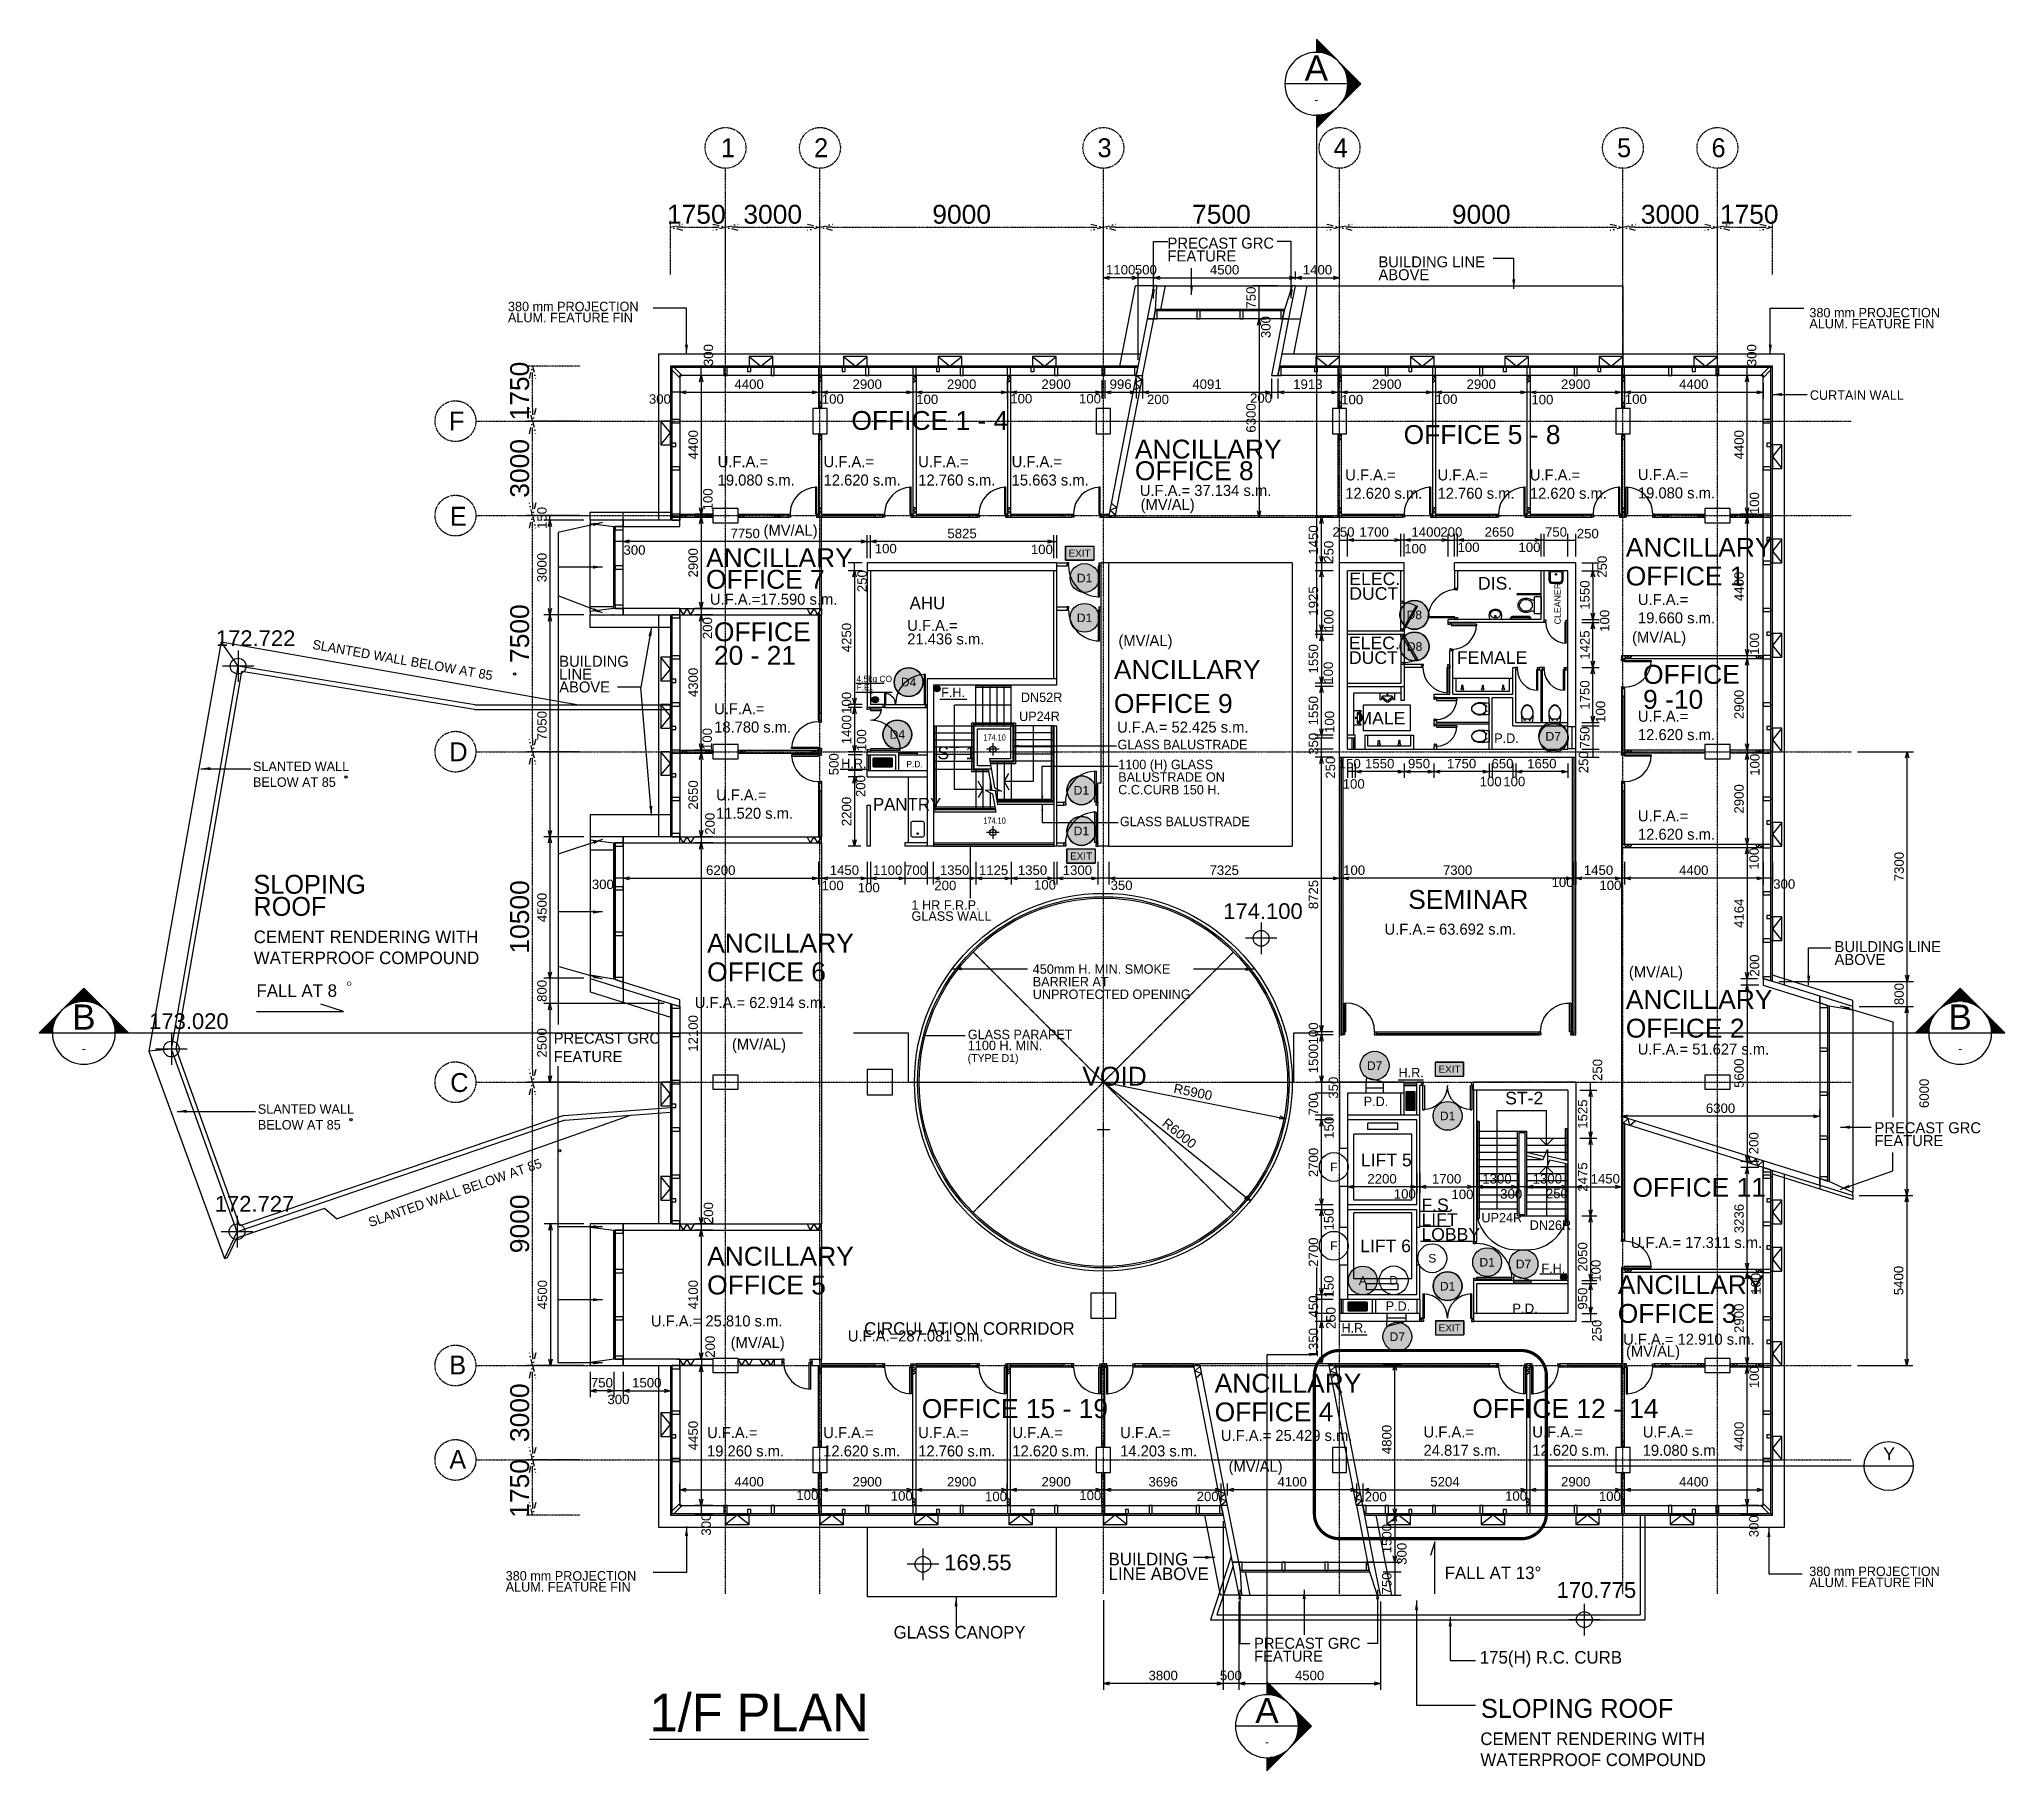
# Model space of a CAD drawing. Header units: millimetres. Extents: x 477 to 62893, y 268 to 55271.
import ezdxf
from ezdxf.enums import TextEntityAlignment as Align

# ---------------------------------------------------------------- set-up
doc = ezdxf.new("R2010")
doc.units = ezdxf.units.MM
doc.linetypes.add('CENTER', pattern=[50.8, 31.75, -6.35, 6.35, -6.35])
doc.linetypes.add('DASHDOT', pattern=[1, 0.5, -0.25, 0, -0.25])
doc.layers.get('0').update_dxf_attribs({"color": 8})
doc.layers.get('Defpoints').update_dxf_attribs({"color": 8})
for name, color, linetype in [('DLN020__', 8, 'DASHDOT'), ('DLN030', 8, 'Continuous'), ('DLN032__', 8, 'Continuous'), ('DLN040_2', 8, 'Continuous'), ('DLN040__', 8, 'Continuous'), ('DLN041_1', 8, 'Continuous'), ('DLN041__', 8, 'Continuous'), ('DLN052__', 8, 'Continuous'), ('DLN061__1', 8, 'Continuous'), ('DLN210__', 8, 'Continuous'), ('DLN220__', 8, 'Continuous'), ('DLN240__', 8, 'Continuous'), ('DLN280__', 8, 'Continuous'), ('DLN314__', 8, 'Continuous'), ('DLN315__', 8, 'Continuous'), ('DLN324__', 8, 'Continuous'), ('DLN325-1', 8, 'Continuous'), ('DLN325__', 8, 'Continuous'), ('DLN327__', 8, 'CENTER'), ('DLN580__', 8, 'Continuous'), ('DLN581__', 8, 'Continuous'), ('DLN583__', 8, 'Continuous'), ('DLN661__', 8, 'Continuous'), ('DLN740__', 8, 'Continuous'), ('FITBATH', 8, 'Continuous'), ('FITDOOR', 8, 'Continuous'), ('FS-10', 8, 'Continuous'), ('LEVEL', 8, 'Continuous'), ('MARK', 8, 'Continuous')]:
    doc.layers.add(name, color=color, linetype=linetype)
doc.styles.add('ROMANS', font='swissl.ttf')
doc.styles.add('SWIS721LT450', font='swissl.ttf')
doc.styles.add('SWIS721LT750', font='swissl.ttf')
doc.styles.add('test_IAS_STRUCTURE$0$A_IAS_GRID$0$Standard', font='txt')
doc.dimstyles.new('INTDIM', dxfattribs={"dimscale": 200, "dimtxt": 2.25, "dimasz": 1.5, "dimexe": 1, "dimexo": 0, "dimgap": 1, "dimtad": 1, "dimdec": 0, "dimrnd": 1, "dimzin": 1, "dimdsep": 46, "dimtxsty": 'SWIS721LT450', "dimcen": 1, "dimclrd": 256, "dimclre": 256, "dimclrt": 256, "dimaunit": 1, "dimadec": 3, "dimazin": 0, "dimtfac": 1, "dimtdec": 0, "dimtix": 1, "dimtmove": 2, "dimatfit": 0, "dimfxl": 1, "dimtolj": 1, "dimtzin": 0, "dimarcsym": 0})

msp = doc.modelspace()

# ---------------------------------------------------------------- texts
at = {"layer": 'DLN020__', "char_height": 600, "width": 17069.008, "attachment_point": 1, "style": 'test_IAS_STRUCTURE$0$A_IAS_GRID$0$Standard'}
for s, insert in [('1', (22126.1, 52125.8)), ('2', (25082.7, 52125.8)), ('3', (34082.7, 52125.8)), ('4', (41582.7, 52125.8)), ('5', (50582.7, 52125.8)), ('6', (53582.7, 52125.8)), ('F', (13490.1, 43444.9)), ('E', (13516.3, 40420.5)), ('D', (13499.7, 32935.8)), ('C', (13526.2, 22430)), ('B', (13498.4, 13457.7)), ('A', (13498.4, 10457.7))]:
    msp.add_mtext(s, dxfattribs=dict(at, insert=insert))
at = {"layer": 'DLN040_2', "insert": (29958.9, 23031.5), "char_height": 250, "width": 3982.885, "attachment_point": 1, "line_spacing_factor": 0.7, "style": 'SWIS721LT750'}
msp.add_mtext('{\\fUnivers|b0|i0|c0|p34;(TYPE D1)}', dxfattribs=at)
at = {"layer": 'DLN040__', "style": 'SWIS721LT750'}
for s, insert, char_height, width, attachment_point, line_spacing_factor in [('{\\fUnivers|b0|i0|c0|p34;PRECAST GRC FEATURE}', (36308.3, 48207.1), 350, 4317.27, 7, 0.7), ('{\\fUnivers|b0|i0|c0|p34;BUILDING LINE ABOVE}', (43006.2, 47612.5), 350, 4317.27, 7, 0.7), ('{\\fUnivers|b0|i0|c0|p34;380 mm PROJECTION ALUM. FEATURE FIN}', (15361.2, 46278.2), 300, 4867.131, 7, 0.7), ('{\\fUnivers|b0|i0|c0|p34;380 mm PROJECTION ALUM. FEATURE FIN}', (56690.5, 46082.5), 300, 4867.131, 7, 0.7), ('{\\fUnivers|b0|i0|c0|p34;CURTAIN WALL}', (56705.8, 43813.9), 300, 4867.131, 7, 0.7), ('{\\fUnivers|b0|i0|c0|p34;BUILDING LINE ABOVE}', (16988.2, 34515.3), 350, 2180.268, 7, 0.7), ('{\\fUnivers|b0|i0|c0|p34;GLASS BALUSTRADE}', (34718.8, 33016.7), 300, 4495.469, 1, 0.8), ('{\\fUnivers|b0|i0|c0|p34;1100 (H) GLASS BALUSTRADE ON C.C.CURB 150 H.}', (34740.4, 32383.3), 300, 3765.971, 1, 0.8), ('{\\fUnivers|b0|i0|c0|p34;GLASS BALUSTRADE}', (34793.4, 30572.9), 300, 4495.469, 1, 0.8), ('{\\fUnivers|b0|i0|c0|p34;1 HR F.R.P. GLASS WALL}', (28176.3, 27917.2), 300, 3224.571, 1, 0.7), ('{\\fUnivers|b0|i0|c0|p34;BUILDING LINE ABOVE}', (57490.6, 25858.7), 350, 4317.27, 7, 0.7), ('{\\fUnivers|b0|i0|c0|p34;450mm H. MIN. SMOKE BARRIER AT UNPROTECTED OPENING}', (32027.1, 24779.7), 300, 5359.373, 7, 0.8), ('{\\fUnivers|b0|i0|c0|p34;GLASS PARAPET 1100 H. MIN.}', (29964.7, 23806.7), 300, 3974.268, 1, 0.7), ('{\\fUnivers|b0|i0|c0|p34;PRECAST GRC FEATURE}', (58760.1, 20104.2), 350, 4317.27, 7, 0.7), ('{\\fUnivers|b0|i0|c0|p34;BUILDING LINE ABOVE}', (34435.6, 6317.7), 400, 3379.367, 7, 0.7), ('{\\fUnivers|b0|i0|c0|p34;380 mm PROJECTION ALUM. FEATURE FIN}', (15288, 5954.5), 300, 4867.131, 7, 0.7), ('{\\fUnivers|b0|i0|c0|p34;380 mm PROJECTION ALUM. FEATURE FIN}', (56686.3, 6096.8), 300, 4867.131, 7, 0.7), ('{\\fUnivers|b0|i0|c0|p34;PRECAST GRC FEATURE}', (39056.2, 3727.4), 350, 4317.27, 7, 0.7)]:
    msp.add_mtext(s, dxfattribs=dict(at, insert=insert, char_height=char_height, width=width, attachment_point=attachment_point, line_spacing_factor=line_spacing_factor))
at = {"layer": 'DLN040__', "char_height": 300, "width": 8492.941, "attachment_point": 1, "style": 'SWIS721LT750'}
for insert, rotation in [((9187.2, 36201.7), 350.0799), ((10891.5, 17817.9), 19.18)]:
    msp.add_mtext('{\\fUnivers|b0|i0|c0|p34;SLANTED WALL BELOW AT 85}', dxfattribs=dict(at, insert=insert, rotation=rotation))
at = {"layer": 'DLN040__', "style": 'SWIS721LT750'}
for s, insert, char_height, width, attachment_point in [('{\\fUnivers|b0|i0|c0|p34;DN52R}', (31650.3, 34517.1), 300, 2344.012, 1), ('{\\fUnivers|b0|i0|c0|p34;UP24R}', (31593.2, 33913.7), 300, 2344.012, 1), ('{\\fUnivers|b0|i0|c0|p34;SLANTED WALL BELOW AT 85}', (7263.1, 32323), 300, 4329.92, 1), ('{\\fUnivers|b0|i0|c0|p34;FALL AT 8}', (7374.4, 24843.1), 400, 7599.697, 7), ('{\\fUnivers|b0|i0|c0|p34;PRECAST GRC FEATURE}', (16811.7, 22774.7), 350, 4317.27, 7), ('{\\fUnivers|b0|i0|c0|p34;SLANTED WALL BELOW AT 85}', (7417.8, 21437.3), 300, 4329.92, 1), ('{\\fUnivers|b0|i0|c0|p34;UP24R}', (46275.4, 17985.3), 300, 2344.012, 1), ('{\\fUnivers|b0|i0|c0|p34;DN26R}', (47808.7, 17749.4), 300, 2344.012, 1), ('{\\fUnivers|b0|i0|c0|p34;FALL AT 13%%D}', (45108.6, 6347.2), 400, 7599.697, 7), ('{\\fUnivers|b0|i0|c0|p34;GLASS CANOPY}', (27608.3, 4461.7), 400, 5609.315, 7), ('{\\fUnivers|b0|i0|c0|p34;\\L1/F PLAN}', (19858.4, 1497.3), 1200, 19692, 7)]:
    msp.add_mtext(s, dxfattribs=dict(at, insert=insert, char_height=char_height, width=width, attachment_point=attachment_point))
at = {"layer": 'DLN041_1', "style": 'SWIS721LT750'}
for s, p in [('OFFICE 1 - 4', (26267.4, 42861.4)), ('ANCILLARY', (35270.1, 41951.9)), ('OFFICE 5 - 8', (43804.1, 42415.1)), ('OFFICE 8', (35270.1, 41265.2)), ('ANCILLARY', (50859.8, 38832.7)), ('ANCILLARY', (21651, 38503.1)), ('OFFICE 7', (21651, 37816.4)), ('OFFICE 1', (50859.8, 37919.7)), ('OFFICE', (21901, 36148.3)), ('20 - 21', (21901, 35399.4)), ('ANCILLARY', (34604.1, 34948.1)), ('OFFICE', (51409, 34795.6)), ('OFFICE 9', (34604.1, 33871.1)), ('9 -10', (51409, 34001.6)), ('SEMINAR', (43950.1, 27645.2)), ('ANCILLARY', (21686.3, 26258.5)), ('OFFICE 6', (21686.3, 25345.5)), ('ANCILLARY', (50859.8, 24469.6)), ('OFFICE 2', (50859.8, 23556.6)), ('OFFICE 11', (51071.3, 18499.9)), ('ANCILLARY', (21686.3, 16311.2)), ('OFFICE 5', (21686.3, 15398.2)), ('ANCILLARY', (50605.7, 15407.1)), ('OFFICE 3', (50605.7, 14494.1)), ('ANCILLARY', (37803.8, 12278.2)), ('OFFICE 15 - 19', (28502.5, 11472.2)), ('OFFICE 4', (37803.8, 11365.2)), ('OFFICE 12 - 14', (45984.9, 11475.5))]:
    msp.add_text(s, height=600, dxfattribs=at).set_placement(p)
at = {"layer": 'DLN041_1', "char_height": 350, "attachment_point": 7, "style": 'SWIS721LT750'}
for s, insert, width in [('{\\fUnivers|b0|i0|c0|p34;U.F.A.= \\P19.080 s.m.}', (22021, 41089.5), 3069.175), ('{\\fUnivers|b0|i0|c0|p34;U.F.A.= \\P12.620 s.m.}', (25384.2, 41089.5), 3069.175), ('{\\fUnivers|b0|i0|c0|p34;U.F.A.= \\P12.760 s.m.}', (28390.1, 41089.5), 3069.175), ('{\\fUnivers|b0|i0|c0|p34;U.F.A.= \\P15.663 s.m.}', (31357.2, 41089.5), 3069.175), ('{\\fUnivers|b0|i0|c0|p34;U.F.A.= \\P12.620 s.m.}', (41950.4, 40668.8), 3069.175), ('{\\fUnivers|b0|i0|c0|p34;U.F.A.= \\P12.760 s.m.}', (44881.6, 40668.8), 3069.175), ('{\\fUnivers|b0|i0|c0|p34;U.F.A.= \\P12.620 s.m.}', (47813.3, 40668.8), 3069.175), ('{\\fUnivers|b0|i0|c0|p34;U.F.A.= \\P19.080 s.m.}', (51246.8, 40681.4), 3069.175), ('{\\fUnivers|b0|i0|c0|p34;U.F.A.= 37.134 s.m.}', (35426.6, 40759.3), 7280.208), ('{\\fUnivers|b0|i0|c0|p34;(MV/AL)}', (35452.9, 40215.3), 9007.441), ('{\\fUnivers|b0|i0|c0|p34;(MV/AL)}', (23476.9, 39393.1), 9007.441), ('{\\fUnivers|b0|i0|c0|p34;U.F.A.=17.590 s.m.}', (21775.5, 37303.5), 7280.208), ('{\\fUnivers|b0|i0|c0|p34;U.F.A.= \\P19.660 s.m.}', (51246.8, 36711.5), 3069.175), ('{\\fUnivers|b0|i0|c0|p34;U.F.A.= }', (28040.8, 36471.9), 7280.208), ('{\\fUnivers|b0|i0|c0|p34;21.436 s.m.}', (28040.8, 36041.4), 7280.208), ('{\\fUnivers|b0|i0|c0|p34;(MV/AL)}', (34747.8, 35889.9), 9007.441), ('{\\fUnivers|b0|i0|c0|p34;(MV/AL)}', (51060.2, 36000.4), 9007.441), ('{\\fUnivers|b0|i0|c0|p34;U.F.A.= \\P18.780 s.m.}', (21909.2, 33242.6), 3069.175), ('{\\fUnivers|b0|i0|c0|p34;U.F.A.= \\P12.620 s.m.}', (51246.8, 33002.5), 3069.175), ('{\\fUnivers|b0|i0|c0|p34;U.F.A.= 52.425 s.m.}', (34704.5, 33240.7), 7280.208), ('{\\fUnivers|b0|i0|c0|p34;U.F.A.= \\P11.520 s.m.}', (21968.7, 30503.5), 3069.175), ('{\\fUnivers|b0|i0|c0|p34;U.F.A.= \\P12.620 s.m.}', (51246.8, 29838.1), 3069.175), ('{\\fUnivers|b0|i0|c0|p34;U.F.A.= 63.692 s.m.}', (43198.4, 26822.9), 7280.208), ('{\\fUnivers|b0|i0|c0|p34;(MV/AL)}', (50958.7, 25364.1), 9007.441), ('{\\fUnivers|b0|i0|c0|p34;U.F.A.= 62.914 s.m.}', (21292.3, 24490.6), 7280.208), ('{\\fUnivers|b0|i0|c0|p34;(MV/AL)}', (22474.4, 23068.4), 9007.441), ('{\\fUnivers|b0|i0|c0|p34;U.F.A.= 51.627 s.m.}', (51239.3, 23012.6), 7280.208), ('{\\fUnivers|b0|i0|c0|p34;U.F.A.= 17.311 s.m.}', (51016.6, 16867.7), 7280.208), ('{\\fUnivers|b0|i0|c0|p34;U.F.A.= 25.810 s.m.}', (19901.8, 14375.6), 7280.208), ('{\\fUnivers|b0|i0|c0|p34;(MV/AL)}', (22433.6, 13594.8), 9007.441), ('{\\fUnivers|b0|i0|c0|p34;U.F.A.=287.081 s.m.}', (26154.8, 13898.4), 7280.208), ('{\\fUnivers|b0|i0|c0|p34;U.F.A.= 12.910 s.m.}', (50774.6, 13794.9), 7280.208), ('{\\fUnivers|b0|i0|c0|p34;(MV/AL)}', (50865.7, 13313.8), 9007.441), ('{\\fUnivers|b0|i0|c0|p34;U.F.A.= \\P19.260 s.m.}', (21682.7, 10245.3), 3069.175), ('{\\fUnivers|b0|i0|c0|p34;U.F.A.= \\P12.620 s.m.}', (25372.4, 10245.3), 3069.175), ('{\\fUnivers|b0|i0|c0|p34;U.F.A.= \\P12.760 s.m.}', (28389.5, 10245.3), 3069.175), ('{\\fUnivers|b0|i0|c0|p34;U.F.A.= \\P12.620 s.m.}', (31379.4, 10245.3), 3069.175), ('{\\fUnivers|b0|i0|c0|p34;U.F.A.= \\P14.203 s.m.}', (34803.2, 10245.3), 3069.175), ('{\\fUnivers|b0|i0|c0|p34;U.F.A.= 25.429 s.m.}', (38002.1, 10737.9), 7280.208), ('{\\fUnivers|b0|i0|c0|p34;U.F.A.= \\P24.817 s.m.}', (44437.4, 10266.4), 3069.175), ('{\\fUnivers|b0|i0|c0|p34;U.F.A.= \\P12.620 s.m.}', (47892.2, 10266.4), 3069.175), ('{\\fUnivers|b0|i0|c0|p34;U.F.A.= \\P19.080 s.m.}', (51397.8, 10266.4), 3069.175), ('{\\fUnivers|b0|i0|c0|p34;(MV/AL)}', (38245.4, 9657.1), 9007.441)]:
    msp.add_mtext(s, dxfattribs=dict(at, insert=insert, width=width))
at = {"layer": 'DLN041_1', "ltscale": 0.5, "insert": (59035.5, 10135.9), "char_height": 400, "width": 8701, "attachment_point": 7, "style": 'SWIS721LT750'}
msp.add_mtext('Y', dxfattribs=at)
at = {"layer": 'DLN041__', "style": 'SWIS721LT750'}
for s, height, p in [('DIS.', 400, (46165.9, 37790.1)), ('FEMALE', 400, (45498.3, 35429.9)), ('MALE', 400, (42337.2, 33503.4)), ('VOID', 600, (33599.4, 22030.6))]:
    msp.add_text(s, height=height, dxfattribs=at).set_placement(p)
msp.add_text('CLEANER', height=200, rotation=90, dxfattribs=at).set_placement((48794.9, 36683.8))
at = {"layer": 'DLN041__', "attachment_point": 7, "line_spacing_factor": 0.7, "style": 'SWIS721LT750'}
for s, insert, char_height, width in [('ELEC. DUCT', (42080.7, 37459.1), 400, 1747.501), ('ELEC. DUCT', (42068.9, 35422.7), 400, 1747.501), ('{\\fUnivers|b0|i0|c0|p34;SLOPING ROOF}', (7277.7, 27417.3), 600, 5013.851), ('F.S. LIFT LOBBY', (44369.9, 17103.9), 400, 1880.638)]:
    msp.add_mtext(s, dxfattribs=dict(at, insert=insert, char_height=char_height, width=width))
at = {"layer": 'DLN041__', "style": 'SWIS721LT750'}
for s, insert, char_height, width, attachment_point in [('{\\fUnivers|b0|i0|c0|p34;AHU}', (28117, 37159.2), 400, 1747.501, 7), ('ST-1', (28997.9, 32395.6), 400, 1747.501, 7), ('{\\fUnivers|b0|i0|c0|p34;P.D.}', (28014.3, 32342.5), 200, 539.795, 1), ('{\\fUnivers|b0|i0|c0|p34;CEMENT RENDERING WITH WATERPROOF COMPOUND}', (7287.6, 25885.6), 400, 7599.697, 7), ('{\\fUnivers|b0|i0|c0|p34;P.D.}', (42536.5, 21679.3), 300, 1310.626, 1), ('ST-2', (47028.9, 21429.7), 400, 1747.501, 7), ('LIFT 5', (42448.4, 19460.9), 400, 1880.638, 7), ('LIFT 6', (42423.1, 16734.1), 400, 1880.638, 7), ('{\\fUnivers|b0|i0|c0|p34;P.D.}', (43233.9, 15177.7), 300, 1310.626, 1), ('P.D.', (47253.4, 14804.3), 300, 1310.626, 7), ('{\\fUnivers|b0|i0|c0|p34;CIRCULATION\\f??|b0|i0|c0|p54; \\fUnivers|b0|i0|c0|p34;CORRIDOR}', (26671.3, 14110), 400, 14620.35, 7), ('{\\fUnivers|b0|i0|c0|p34;175(H) R.C. CURB}', (46223.3, 3548.8), 400, 7599.697, 7), ('{\\fUnivers|b0|i0|c0|p34;SLOPING ROOF}', (46259.4, 1938.4), 600, 9719.276, 7), ('{\\fUnivers|b0|i0|c0|p34;CEMENT RENDERING WITH WATERPROOF COMPOUND}', (46242.2, 410.5), 400, 7599.697, 7)]:
    msp.add_mtext(s, dxfattribs=dict(at, insert=insert, char_height=char_height, width=width, attachment_point=attachment_point))
at = {"layer": 'DLN220__', "ltscale": 0.05, "insert": (26950.5, 30770.2), "char_height": 400, "width": 1747.501, "attachment_point": 7, "style": 'SWIS721LT750'}
msp.add_mtext('{\\fUnivers|b0|i0|c0|p34;PANTRY}', dxfattribs=at)
at = {"layer": 'DLN580__', "char_height": 300, "width": 2017.309, "attachment_point": 7, "style": 'SWIS721LT750'}
for insert in [(43642, 22295.9), (41831.1, 14186.1)]:
    msp.add_mtext('{\\fUnivers|b0|i0|c0|p34;H.R.}', dxfattribs=dict(at, insert=insert))
at = {"layer": 'DLN581__', "insert": (26429.1, 34583.5), "char_height": 200, "width": 1224.976, "attachment_point": 7, "line_spacing_factor": 0.8, "style": 'SWIS721LT750'}
msp.add_mtext('{\\fUnivers|b0|i0|c0|p34;4.5kg CO  F.E.}', dxfattribs=at)
at = {"layer": 'DLN581__', "attachment_point": 7, "style": 'SWIS721LT750'}
for s, insert, char_height, width in [('{\\fUnivers|b0|i0|c0|p34;2}', (26834.6, 34477.1), 150, 179.706), ('{\\fUnivers|b0|i0|c0|p34;F.H.}', (29116.9, 34375.6), 300, 1747.929), ('{\\fUnivers|b0|i0|c0|p34;F.H.}', (48181.3, 16076.2), 300, 1747.929)]:
    msp.add_mtext(s, dxfattribs=dict(at, insert=insert, char_height=char_height, width=width))
at = {"layer": 'DLN583__', "insert": (25944, 32114), "char_height": 300, "width": 2017.309, "attachment_point": 7, "style": 'SWIS721LT750'}
msp.add_mtext('{\\fUnivers|b0|i0|c0|p34;H.R.}', dxfattribs=at)

# ---------------------------------------------------------------- blocks, each defined once
blk = doc.blocks.new('DIMARR')
for p, q in [((-1, 0.25), (0, 0)), ((-1, 0), (0, 0)), ((0, 0), (-1, -0.25))]:
    blk.add_line(p, q)
blk = doc.blocks.new('*D385')
at = {"layer": 'Defpoints', "color": 0, "transparency": 16777216}
for p in [(25269, 49299), (22269, 47591), (25269, 47591)]:
    blk.add_point(p, dxfattribs=at)
at = {"layer": 'DLN020__', "lineweight": -2, "transparency": 16777216}
for p, q in [((22269, 47791), (22269, 49499)), ((25269, 47791), (25269, 49499)), ((22669, 49299), (24869, 49299))]:
    blk.add_line(p, q, dxfattribs=at)
at = {"layer": 'DLN020__', "lineweight": -2, "transparency": 16777216, "xscale": 400, "yscale": 400, "zscale": 400, "rotation": 180}
blk.add_blockref('DIMARR', (22269, 49299), dxfattribs=at)
at = {"layer": 'DLN020__', "lineweight": -2, "transparency": 16777216, "xscale": 400, "yscale": 400, "zscale": 400}
blk.add_blockref('DIMARR', (25269, 49299), dxfattribs=at)
at = {"layer": 'DLN020__', "transparency": 16777216, "insert": (23769, 49708), "char_height": 600, "attachment_point": 5, "style": 'SWIS721LT450'}
blk.add_mtext('\\A1;3000', dxfattribs=at)
blk = doc.blocks.new('*D386')
at = {"layer": 'Defpoints', "color": 0, "transparency": 16777216}
for p in [(34269, 49299), (25269, 47591), (34269, 47591)]:
    blk.add_point(p, dxfattribs=at)
at = {"layer": 'DLN020__', "lineweight": -2, "transparency": 16777216}
for p, q in [((25269, 47791), (25269, 49499)), ((34269, 47791), (34269, 49499)), ((25669, 49299), (33869, 49299))]:
    blk.add_line(p, q, dxfattribs=at)
at = {"layer": 'DLN020__', "lineweight": -2, "transparency": 16777216, "xscale": 400, "yscale": 400, "zscale": 400, "rotation": 180}
blk.add_blockref('DIMARR', (25269, 49299), dxfattribs=at)
at = {"layer": 'DLN020__', "lineweight": -2, "transparency": 16777216, "xscale": 400, "yscale": 400, "zscale": 400}
blk.add_blockref('DIMARR', (34269, 49299), dxfattribs=at)
at = {"layer": 'DLN020__', "transparency": 16777216, "insert": (29769, 49708), "char_height": 600, "attachment_point": 5, "style": 'SWIS721LT450'}
blk.add_mtext('\\A1;9000', dxfattribs=at)
blk = doc.blocks.new('*D387')
at = {"layer": 'Defpoints', "color": 0, "transparency": 16777216}
for p in [(41769, 49299), (34269, 47591), (41769, 47891)]:
    blk.add_point(p, dxfattribs=at)
at = {"layer": 'DLN020__', "lineweight": -2, "transparency": 16777216}
for p, q in [((34269, 47791), (34269, 49499)), ((41769, 48091), (41769, 49499)), ((34669, 49299), (41369, 49299))]:
    blk.add_line(p, q, dxfattribs=at)
at = {"layer": 'DLN020__', "lineweight": -2, "transparency": 16777216, "xscale": 400, "yscale": 400, "zscale": 400, "rotation": 180}
blk.add_blockref('DIMARR', (34269, 49299), dxfattribs=at)
at = {"layer": 'DLN020__', "lineweight": -2, "transparency": 16777216, "xscale": 400, "yscale": 400, "zscale": 400}
blk.add_blockref('DIMARR', (41769, 49299), dxfattribs=at)
at = {"layer": 'DLN020__', "transparency": 16777216, "insert": (38019, 49708), "char_height": 600, "attachment_point": 5, "style": 'SWIS721LT450'}
blk.add_mtext('\\A1;7500', dxfattribs=at)
blk = doc.blocks.new('*D388')
at = {"layer": 'Defpoints', "color": 0, "transparency": 16777216}
for p in [(50769, 49299), (41769, 47591), (50769, 47591)]:
    blk.add_point(p, dxfattribs=at)
at = {"layer": 'DLN020__', "lineweight": -2, "transparency": 16777216}
for p, q in [((41769, 47791), (41769, 49499)), ((50769, 47791), (50769, 49499)), ((42169, 49299), (50369, 49299))]:
    blk.add_line(p, q, dxfattribs=at)
at = {"layer": 'DLN020__', "lineweight": -2, "transparency": 16777216, "xscale": 400, "yscale": 400, "zscale": 400, "rotation": 180}
blk.add_blockref('DIMARR', (41769, 49299), dxfattribs=at)
at = {"layer": 'DLN020__', "lineweight": -2, "transparency": 16777216, "xscale": 400, "yscale": 400, "zscale": 400}
blk.add_blockref('DIMARR', (50769, 49299), dxfattribs=at)
at = {"layer": 'DLN020__', "transparency": 16777216, "insert": (46269, 49708), "char_height": 600, "attachment_point": 5, "style": 'SWIS721LT450'}
blk.add_mtext('\\A1;9000', dxfattribs=at)
blk = doc.blocks.new('*D389')
at = {"layer": 'Defpoints', "color": 0, "transparency": 16777216}
for p in [(53769, 49299), (50769, 47591), (53769, 47591)]:
    blk.add_point(p, dxfattribs=at)
at = {"layer": 'DLN020__', "lineweight": -2, "transparency": 16777216}
for p, q in [((50769, 47791), (50769, 49499)), ((53769, 47791), (53769, 49499)), ((51169, 49299), (53369, 49299))]:
    blk.add_line(p, q, dxfattribs=at)
at = {"layer": 'DLN020__', "lineweight": -2, "transparency": 16777216, "xscale": 400, "yscale": 400, "zscale": 400, "rotation": 180}
blk.add_blockref('DIMARR', (50769, 49299), dxfattribs=at)
at = {"layer": 'DLN020__', "lineweight": -2, "transparency": 16777216, "xscale": 400, "yscale": 400, "zscale": 400}
blk.add_blockref('DIMARR', (53769, 49299), dxfattribs=at)
at = {"layer": 'DLN020__', "transparency": 16777216, "insert": (52269, 49708), "char_height": 600, "attachment_point": 5, "style": 'SWIS721LT450'}
blk.add_mtext('\\A1;3000', dxfattribs=at)
blk = doc.blocks.new('*D390')
at = {"layer": 'Defpoints', "color": 0, "transparency": 16777216}
for p in [(16142, 13140), (17850, 13140), (17850, 10140)]:
    blk.add_point(p, dxfattribs=at)
at = {"layer": 'DLN020__', "lineweight": -2, "transparency": 16777216}
for p, q in [((17650, 13140), (15942, 13140)), ((16142, 10540), (16142, 12740)), ((17650, 10140), (15942, 10140))]:
    blk.add_line(p, q, dxfattribs=at)
at = {"layer": 'DLN020__', "lineweight": -2, "transparency": 16777216, "xscale": 400, "yscale": 400, "zscale": 400}
for p, rotation in [((16142, 13140), 90), ((16142, 10140), 270)]:
    blk.add_blockref('DIMARR', p, dxfattribs=dict(at, rotation=rotation))
at = {"layer": 'DLN020__', "transparency": 16777216, "insert": (15734, 11640), "char_height": 600, "attachment_point": 5, "rotation": 90, "style": 'SWIS721LT450'}
blk.add_mtext('\\A1;3000', dxfattribs=at)
blk = doc.blocks.new('*D391')
at = {"layer": 'Defpoints', "color": 0, "transparency": 16777216}
for p in [(16142, 22140), (17850, 22140), (17850, 13140)]:
    blk.add_point(p, dxfattribs=at)
at = {"layer": 'DLN020__', "lineweight": -2, "transparency": 16777216}
for p, q in [((17650, 22140), (15942, 22140)), ((16142, 13540), (16142, 21740)), ((17650, 13140), (15942, 13140))]:
    blk.add_line(p, q, dxfattribs=at)
at = {"layer": 'DLN020__', "lineweight": -2, "transparency": 16777216, "xscale": 400, "yscale": 400, "zscale": 400}
for p, rotation in [((16142, 22140), 90), ((16142, 13140), 270)]:
    blk.add_blockref('DIMARR', p, dxfattribs=dict(at, rotation=rotation))
at = {"layer": 'DLN020__', "transparency": 16777216, "insert": (15734, 17640), "char_height": 600, "attachment_point": 5, "rotation": 90, "style": 'SWIS721LT450'}
blk.add_mtext('\\A1;9000', dxfattribs=at)
blk = doc.blocks.new('*D392')
at = {"layer": 'Defpoints', "color": 0, "transparency": 16777216}
for p in [(16142, 32640), (17850, 32640), (17850, 22140)]:
    blk.add_point(p, dxfattribs=at)
at = {"layer": 'DLN020__', "lineweight": -2, "transparency": 16777216}
for p, q in [((17650, 32640), (15942, 32640)), ((16142, 22540), (16142, 32240)), ((17650, 22140), (15942, 22140))]:
    blk.add_line(p, q, dxfattribs=at)
at = {"layer": 'DLN020__', "lineweight": -2, "transparency": 16777216, "xscale": 400, "yscale": 400, "zscale": 400}
for p, rotation in [((16142, 32640), 90), ((16142, 22140), 270)]:
    blk.add_blockref('DIMARR', p, dxfattribs=dict(at, rotation=rotation))
at = {"layer": 'DLN020__', "transparency": 16777216, "insert": (15734, 27390), "char_height": 600, "attachment_point": 5, "rotation": 90, "style": 'SWIS721LT450'}
blk.add_mtext('\\A1;10500', dxfattribs=at)
blk = doc.blocks.new('*D393')
at = {"layer": 'Defpoints', "color": 0, "transparency": 16777216}
for p in [(16142, 40140), (17850, 40140), (17850, 32640)]:
    blk.add_point(p, dxfattribs=at)
at = {"layer": 'DLN020__', "lineweight": -2, "transparency": 16777216}
for p, q in [((17650, 40140), (15942, 40140)), ((16142, 33040), (16142, 39740)), ((17650, 32640), (15942, 32640))]:
    blk.add_line(p, q, dxfattribs=at)
at = {"layer": 'DLN020__', "lineweight": -2, "transparency": 16777216, "xscale": 400, "yscale": 400, "zscale": 400}
for p, rotation in [((16142, 40140), 90), ((16142, 32640), 270)]:
    blk.add_blockref('DIMARR', p, dxfattribs=dict(at, rotation=rotation))
at = {"layer": 'DLN020__', "transparency": 16777216, "insert": (15734, 36390), "char_height": 600, "attachment_point": 5, "rotation": 90, "style": 'SWIS721LT450'}
blk.add_mtext('\\A1;7500', dxfattribs=at)
blk = doc.blocks.new('*D394')
at = {"layer": 'Defpoints', "color": 0, "transparency": 16777216}
for p in [(16142, 43140), (17850, 43140), (17850, 40140)]:
    blk.add_point(p, dxfattribs=at)
at = {"layer": 'DLN020__', "lineweight": -2, "transparency": 16777216}
for p, q in [((17650, 43140), (15942, 43140)), ((16142, 40540), (16142, 42740)), ((17650, 40140), (15942, 40140))]:
    blk.add_line(p, q, dxfattribs=at)
at = {"layer": 'DLN020__', "lineweight": -2, "transparency": 16777216, "xscale": 400, "yscale": 400, "zscale": 400}
for p, rotation in [((16142, 43140), 90), ((16142, 40140), 270)]:
    blk.add_blockref('DIMARR', p, dxfattribs=dict(at, rotation=rotation))
at = {"layer": 'DLN020__', "transparency": 16777216, "insert": (15734, 41640), "char_height": 600, "attachment_point": 5, "rotation": 90, "style": 'SWIS721LT450'}
blk.add_mtext('\\A1;3000', dxfattribs=at)
blk = doc.blocks.new('*D395')
at = {"layer": 'Defpoints', "color": 0, "transparency": 16777216}
for p in [(16142, 44890), (17850, 44890), (17850, 43140)]:
    blk.add_point(p, dxfattribs=at)
at = {"layer": 'DLN020__', "lineweight": -2, "transparency": 16777216}
for p, q in [((17650, 44890), (15942, 44890)), ((16142, 43540), (16142, 44490)), ((17650, 43140), (15942, 43140))]:
    blk.add_line(p, q, dxfattribs=at)
at = {"layer": 'DLN020__', "lineweight": -2, "transparency": 16777216, "xscale": 400, "yscale": 400, "zscale": 400}
for p, rotation in [((16142, 44890), 90), ((16142, 43140), 270)]:
    blk.add_blockref('DIMARR', p, dxfattribs=dict(at, rotation=rotation))
at = {"layer": 'DLN020__', "transparency": 16777216, "insert": (15734, 44096), "char_height": 600, "attachment_point": 5, "rotation": 90, "style": 'SWIS721LT450'}
blk.add_mtext('\\A1;1750', dxfattribs=at)
blk = doc.blocks.new('*D396')
at = {"layer": 'Defpoints', "color": 0, "transparency": 16777216}
for p in [(16142, 10140), (17850, 10140), (17850, 8390)]:
    blk.add_point(p, dxfattribs=at)
at = {"layer": 'DLN020__', "lineweight": -2, "transparency": 16777216}
for p, q in [((17650, 10140), (15942, 10140)), ((16142, 8790), (16142, 9740)), ((17650, 8390), (15942, 8390))]:
    blk.add_line(p, q, dxfattribs=at)
at = {"layer": 'DLN020__', "lineweight": -2, "transparency": 16777216, "xscale": 400, "yscale": 400, "zscale": 400}
for p, rotation in [((16142, 10140), 90), ((16142, 8390), 270)]:
    blk.add_blockref('DIMARR', p, dxfattribs=dict(at, rotation=rotation))
at = {"layer": 'DLN020__', "transparency": 16777216, "insert": (15734, 9236), "char_height": 600, "attachment_point": 5, "rotation": 90, "style": 'SWIS721LT450'}
blk.add_mtext('\\A1;1750', dxfattribs=at)
blk = doc.blocks.new('*D397')
at = {"layer": 'Defpoints', "color": 0, "transparency": 16777216}
for p in [(22269, 49299), (20519, 47591), (22269, 47591)]:
    blk.add_point(p, dxfattribs=at)
at = {"layer": 'DLN020__', "lineweight": -2, "transparency": 16777216}
for p, q in [((20519, 47791), (20519, 49499)), ((22269, 47791), (22269, 49499)), ((20919, 49299), (21869, 49299))]:
    blk.add_line(p, q, dxfattribs=at)
at = {"layer": 'DLN020__', "lineweight": -2, "transparency": 16777216, "xscale": 400, "yscale": 400, "zscale": 400, "rotation": 180}
blk.add_blockref('DIMARR', (20519, 49299), dxfattribs=at)
at = {"layer": 'DLN020__', "lineweight": -2, "transparency": 16777216, "xscale": 400, "yscale": 400, "zscale": 400}
blk.add_blockref('DIMARR', (22269, 49299), dxfattribs=at)
at = {"layer": 'DLN020__', "transparency": 16777216, "insert": (21342, 49708), "char_height": 600, "attachment_point": 5, "style": 'SWIS721LT450'}
blk.add_mtext('\\A1;1750', dxfattribs=at)
blk = doc.blocks.new('*D398')
at = {"layer": 'Defpoints', "color": 0, "transparency": 16777216}
for p in [(55519, 49299), (53769, 47591), (55519, 47591)]:
    blk.add_point(p, dxfattribs=at)
at = {"layer": 'DLN020__', "lineweight": -2, "transparency": 16777216}
for p, q in [((53769, 47791), (53769, 49499)), ((55519, 47791), (55519, 49499)), ((54169, 49299), (55119, 49299))]:
    blk.add_line(p, q, dxfattribs=at)
at = {"layer": 'DLN020__', "lineweight": -2, "transparency": 16777216, "xscale": 400, "yscale": 400, "zscale": 400, "rotation": 180}
blk.add_blockref('DIMARR', (53769, 49299), dxfattribs=at)
at = {"layer": 'DLN020__', "lineweight": -2, "transparency": 16777216, "xscale": 400, "yscale": 400, "zscale": 400}
blk.add_blockref('DIMARR', (55519, 49299), dxfattribs=at)
at = {"layer": 'DLN020__', "transparency": 16777216, "insert": (54780, 49708), "char_height": 600, "attachment_point": 5, "style": 'SWIS721LT450'}
blk.add_mtext('\\A1;1750', dxfattribs=at)
blk = doc.blocks.new('*D399')
at = {"layer": 'Defpoints', "color": 0, "transparency": 16777216}
for p in [(25319, 29342), (26769, 29342), (25319, 28619)]:
    blk.add_point(p, dxfattribs=at)
at = {"layer": 'DLN030', "lineweight": -2, "transparency": 16777216}
for p, q in [((25319, 29142), (25319, 28419)), ((26769, 29142), (26769, 28419)), ((26569, 28619), (25519, 28619))]:
    blk.add_line(p, q, dxfattribs=at)
at = {"layer": 'DLN030', "lineweight": -2, "transparency": 16777216, "xscale": 200, "yscale": 200, "zscale": 200, "rotation": 180}
blk.add_blockref('DIMARR', (25319, 28619), dxfattribs=at)
at = {"layer": 'DLN030', "lineweight": -2, "transparency": 16777216, "xscale": 200, "yscale": 200, "zscale": 200}
blk.add_blockref('DIMARR', (26769, 28619), dxfattribs=at)
at = {"layer": 'DLN030', "transparency": 16777216, "insert": (26044, 28873), "char_height": 300, "attachment_point": 5, "style": 'SWIS721LT450'}
blk.add_mtext('\\A1;1450', dxfattribs=at)
blk = doc.blocks.new('*D400')
at = {"layer": 'Defpoints', "color": 0, "transparency": 16777216}
for p in [(25219, 29342), (25319, 29342), (25319, 28619)]:
    blk.add_point(p, dxfattribs=at)
at = {"layer": 'DLN030', "lineweight": -2, "transparency": 16777216}
for p, q in [((25219, 29142), (25219, 28419)), ((25319, 29142), (25319, 28419)), ((25219, 28619), (25319, 28619))]:
    blk.add_line(p, q, dxfattribs=at)
at = {"layer": 'DLN030', "transparency": 16777216, "insert": (25673, 28387), "char_height": 300, "attachment_point": 5, "style": 'SWIS721LT450'}
blk.add_mtext('\\A1;100', dxfattribs=at)
blk = doc.blocks.new('*D401')
at = {"layer": 'Defpoints', "color": 0, "transparency": 16777216}
for p in [(19019, 29342), (25219, 29342), (25219, 28619)]:
    blk.add_point(p, dxfattribs=at)
at = {"layer": 'DLN030', "lineweight": -2, "transparency": 16777216}
for p, q in [((19019, 29142), (19019, 28419)), ((25219, 29142), (25219, 28419)), ((19219, 28619), (25019, 28619))]:
    blk.add_line(p, q, dxfattribs=at)
at = {"layer": 'DLN030', "lineweight": -2, "transparency": 16777216, "xscale": 200, "yscale": 200, "zscale": 200, "rotation": 180}
blk.add_blockref('DIMARR', (19019, 28619), dxfattribs=at)
at = {"layer": 'DLN030', "lineweight": -2, "transparency": 16777216, "xscale": 200, "yscale": 200, "zscale": 200}
blk.add_blockref('DIMARR', (25219, 28619), dxfattribs=at)
at = {"layer": 'DLN030', "transparency": 16777216, "insert": (22119, 28873), "char_height": 300, "attachment_point": 5, "style": 'SWIS721LT450'}
blk.add_mtext('\\A1;6200', dxfattribs=at)
blk = doc.blocks.new('*D402')
at = {"layer": 'Defpoints', "color": 0, "transparency": 16777216}
for p in [(18719, 29342), (19019, 29342), (18719, 28619)]:
    blk.add_point(p, dxfattribs=at)
at = {"layer": 'DLN030', "lineweight": -2, "transparency": 16777216}
for p, q in [((18719, 29142), (18719, 28419)), ((19019, 29142), (19019, 28419)), ((19019, 28619), (18719, 28619))]:
    blk.add_line(p, q, dxfattribs=at)
at = {"layer": 'DLN030', "transparency": 16777216, "insert": (18374, 28423), "char_height": 300, "attachment_point": 5, "style": 'SWIS721LT450'}
blk.add_mtext('\\A1;300', dxfattribs=at)
blk = doc.blocks.new('*D403')
at = {"layer": 'Defpoints', "color": 0, "transparency": 16777216}
for p in [(34094, 29342), (34444, 29342), (34094, 28619)]:
    blk.add_point(p, dxfattribs=at)
at = {"layer": 'DLN030', "lineweight": -2, "transparency": 16777216}
for p, q in [((34094, 29142), (34094, 28419)), ((34444, 29142), (34444, 28419)), ((34444, 28619), (34094, 28619))]:
    blk.add_line(p, q, dxfattribs=at)
at = {"layer": 'DLN030', "transparency": 16777216, "insert": (34847, 28394), "char_height": 300, "attachment_point": 5, "style": 'SWIS721LT450'}
blk.add_mtext('\\A1;350', dxfattribs=at)
blk = doc.blocks.new('*D404')
at = {"layer": 'Defpoints', "color": 0, "transparency": 16777216}
for p in [(34444, 29342), (41769, 29342), (41769, 28619)]:
    blk.add_point(p, dxfattribs=at)
at = {"layer": 'DLN030', "lineweight": -2, "transparency": 16777216}
for p, q in [((34444, 29142), (34444, 28419)), ((41769, 29142), (41769, 28419)), ((34644, 28619), (41569, 28619))]:
    blk.add_line(p, q, dxfattribs=at)
at = {"layer": 'DLN030', "lineweight": -2, "transparency": 16777216, "xscale": 200, "yscale": 200, "zscale": 200, "rotation": 180}
blk.add_blockref('DIMARR', (34444, 28619), dxfattribs=at)
at = {"layer": 'DLN030', "lineweight": -2, "transparency": 16777216, "xscale": 200, "yscale": 200, "zscale": 200}
blk.add_blockref('DIMARR', (41769, 28619), dxfattribs=at)
at = {"layer": 'DLN030', "transparency": 16777216, "insert": (38107, 28873), "char_height": 300, "attachment_point": 5, "style": 'SWIS721LT450'}
blk.add_mtext('\\A1;7325', dxfattribs=at)
blk = doc.blocks.new('*D405')
at = {"layer": 'Defpoints', "color": 0, "transparency": 16777216}
for p in [(49269, 29342), (50719, 29342), (49269, 28619)]:
    blk.add_point(p, dxfattribs=at)
at = {"layer": 'DLN030', "lineweight": -2, "transparency": 16777216}
for p, q in [((49269, 29142), (49269, 28419)), ((50719, 29142), (50719, 28419)), ((50519, 28619), (49469, 28619))]:
    blk.add_line(p, q, dxfattribs=at)
at = {"layer": 'DLN030', "lineweight": -2, "transparency": 16777216, "xscale": 200, "yscale": 200, "zscale": 200, "rotation": 180}
blk.add_blockref('DIMARR', (49269, 28619), dxfattribs=at)
at = {"layer": 'DLN030', "lineweight": -2, "transparency": 16777216, "xscale": 200, "yscale": 200, "zscale": 200}
blk.add_blockref('DIMARR', (50719, 28619), dxfattribs=at)
at = {"layer": 'DLN030', "transparency": 16777216, "insert": (49994, 28873), "char_height": 300, "attachment_point": 5, "style": 'SWIS721LT450'}
blk.add_mtext('\\A1;1450', dxfattribs=at)
blk = doc.blocks.new('*D406')
at = {"layer": 'Defpoints', "color": 0, "transparency": 16777216}
for p in [(50719, 29342), (50819, 29342), (50719, 28619)]:
    blk.add_point(p, dxfattribs=at)
at = {"layer": 'DLN030', "lineweight": -2, "transparency": 16777216}
for p, q in [((50719, 29142), (50719, 28419)), ((50819, 29142), (50819, 28419)), ((50819, 28619), (50719, 28619))]:
    blk.add_line(p, q, dxfattribs=at)
at = {"layer": 'DLN030', "transparency": 16777216, "insert": (50371, 28392), "char_height": 300, "attachment_point": 5, "style": 'SWIS721LT450'}
blk.add_mtext('\\A1;100', dxfattribs=at)
blk = doc.blocks.new('*D407')
at = {"layer": 'Defpoints', "color": 0, "transparency": 16777216}
for p in [(50819, 29342), (55219, 29342), (50819, 28619)]:
    blk.add_point(p, dxfattribs=at)
at = {"layer": 'DLN030', "lineweight": -2, "transparency": 16777216}
for p, q in [((50819, 29142), (50819, 28419)), ((55219, 29142), (55219, 28419)), ((55019, 28619), (51019, 28619))]:
    blk.add_line(p, q, dxfattribs=at)
at = {"layer": 'DLN030', "lineweight": -2, "transparency": 16777216, "xscale": 200, "yscale": 200, "zscale": 200, "rotation": 180}
blk.add_blockref('DIMARR', (50819, 28619), dxfattribs=at)
at = {"layer": 'DLN030', "lineweight": -2, "transparency": 16777216, "xscale": 200, "yscale": 200, "zscale": 200}
blk.add_blockref('DIMARR', (55219, 28619), dxfattribs=at)
at = {"layer": 'DLN030', "transparency": 16777216, "insert": (53019, 28873), "char_height": 300, "attachment_point": 5, "style": 'SWIS721LT450'}
blk.add_mtext('\\A1;4400', dxfattribs=at)
blk = doc.blocks.new('*D408')
at = {"layer": 'Defpoints', "color": 0, "transparency": 16777216}
for p in [(55219, 29345), (55519, 29345), (55219, 28622)]:
    blk.add_point(p, dxfattribs=at)
at = {"layer": 'DLN030', "lineweight": -2, "transparency": 16777216}
for p, q in [((55219, 29145), (55219, 28422)), ((55519, 29145), (55519, 28422)), ((55519, 28622), (55219, 28622))]:
    blk.add_line(p, q, dxfattribs=at)
at = {"layer": 'DLN030', "transparency": 16777216, "insert": (55891, 28434), "char_height": 300, "attachment_point": 5, "style": 'SWIS721LT450'}
blk.add_mtext('\\A1;300', dxfattribs=at)
blk = doc.blocks.new('*D409')
at = {"layer": 'Defpoints', "color": 0, "transparency": 16777216}
for p in [(26869, 39315), (26869, 38592), (32694, 38592)]:
    blk.add_point(p, dxfattribs=at)
at = {"layer": 'DLN030', "lineweight": -2, "transparency": 16777216}
for p, q in [((26869, 38792), (26869, 39515)), ((32694, 38792), (32694, 39515)), ((32494, 39315), (27069, 39315))]:
    blk.add_line(p, q, dxfattribs=at)
at = {"layer": 'DLN030', "lineweight": -2, "transparency": 16777216, "xscale": 200, "yscale": 200, "zscale": 200, "rotation": 180}
blk.add_blockref('DIMARR', (26869, 39315), dxfattribs=at)
at = {"layer": 'DLN030', "lineweight": -2, "transparency": 16777216, "xscale": 200, "yscale": 200, "zscale": 200}
blk.add_blockref('DIMARR', (32694, 39315), dxfattribs=at)
at = {"layer": 'DLN030', "transparency": 16777216, "insert": (29782, 39569), "char_height": 300, "attachment_point": 5, "style": 'SWIS721LT450'}
blk.add_mtext('\\A1;5825', dxfattribs=at)
blk = doc.blocks.new('*D410')
at = {"layer": 'Defpoints', "color": 0, "transparency": 16777216}
for p in [(26869, 39315), (26769, 38592), (26869, 38592)]:
    blk.add_point(p, dxfattribs=at)
at = {"layer": 'DLN030', "lineweight": -2, "transparency": 16777216}
for p, q in [((26769, 38792), (26769, 39515)), ((26869, 38792), (26869, 39515)), ((26769, 39315), (26869, 39315))]:
    blk.add_line(p, q, dxfattribs=at)
at = {"layer": 'DLN030', "transparency": 16777216, "insert": (27358, 39090), "char_height": 300, "attachment_point": 5, "style": 'SWIS721LT450'}
blk.add_mtext('\\A1;100', dxfattribs=at)
blk = doc.blocks.new('*D411')
at = {"layer": 'Defpoints', "color": 0, "transparency": 16777216}
for p in [(32794, 39315), (32694, 38592), (32794, 38592)]:
    blk.add_point(p, dxfattribs=at)
at = {"layer": 'DLN030', "lineweight": -2, "transparency": 16777216}
for p, q in [((32694, 38792), (32694, 39515)), ((32794, 38792), (32794, 39515)), ((32694, 39315), (32794, 39315))]:
    blk.add_line(p, q, dxfattribs=at)
at = {"layer": 'DLN030', "transparency": 16777216, "insert": (32316, 39065), "char_height": 300, "attachment_point": 5, "style": 'SWIS721LT450'}
blk.add_mtext('\\A1;100', dxfattribs=at)
blk = doc.blocks.new('*D412')
at = {"layer": 'Defpoints', "color": 0, "transparency": 16777216}
for p in [(41196, 32465), (41769, 32465), (41769, 23740)]:
    blk.add_point(p, dxfattribs=at)
at = {"layer": 'DLN030', "lineweight": -2, "transparency": 16777216}
for p, q in [((41569, 32465), (40996, 32465)), ((41196, 23940), (41196, 32265)), ((41569, 23740), (40996, 23740))]:
    blk.add_line(p, q, dxfattribs=at)
at = {"layer": 'DLN030', "lineweight": -2, "transparency": 16777216, "xscale": 200, "yscale": 200, "zscale": 200}
for p, rotation in [((41196, 32465), 90), ((41196, 23740), 270)]:
    blk.add_blockref('DIMARR', p, dxfattribs=dict(at, rotation=rotation))
at = {"layer": 'DLN030', "transparency": 16777216, "insert": (40942, 28102), "char_height": 300, "attachment_point": 5, "rotation": 90, "style": 'SWIS721LT450'}
blk.add_mtext('\\A1;8725', dxfattribs=at)
blk = doc.blocks.new('*D413')
at = {"layer": 'Defpoints', "color": 0, "transparency": 16777216}
for p in [(41769, 23740), (41196, 23640), (41769, 23640)]:
    blk.add_point(p, dxfattribs=at)
at = {"layer": 'DLN030', "lineweight": -2, "transparency": 16777216}
for p, q in [((41569, 23740), (40996, 23740)), ((41196, 23740), (41196, 23640)), ((41569, 23640), (40996, 23640))]:
    blk.add_line(p, q, dxfattribs=at)
at = {"layer": 'DLN030', "transparency": 16777216, "insert": (40942, 23690), "char_height": 300, "attachment_point": 5, "rotation": 90, "style": 'SWIS721LT450'}
blk.add_mtext('\\A1;100', dxfattribs=at)
blk = doc.blocks.new('*D414')
at = {"layer": 'Defpoints', "color": 0, "transparency": 16777216}
for p in [(41769, 23640), (41196, 22140), (41769, 22140)]:
    blk.add_point(p, dxfattribs=at)
at = {"layer": 'DLN030', "lineweight": -2, "transparency": 16777216}
for p, q in [((41569, 23640), (40996, 23640)), ((41196, 23440), (41196, 22340)), ((41569, 22140), (40996, 22140))]:
    blk.add_line(p, q, dxfattribs=at)
at = {"layer": 'DLN030', "lineweight": -2, "transparency": 16777216, "xscale": 200, "yscale": 200, "zscale": 200}
for p, rotation in [((41196, 23640), 90), ((41196, 22140), 270)]:
    blk.add_blockref('DIMARR', p, dxfattribs=dict(at, rotation=rotation))
at = {"layer": 'DLN030', "transparency": 16777216, "insert": (40942, 22890), "char_height": 300, "attachment_point": 5, "rotation": 90, "style": 'SWIS721LT450'}
blk.add_mtext('\\A1;1500', dxfattribs=at)
blk = doc.blocks.new('*D415')
at = {"layer": 'Defpoints', "color": 0, "transparency": 16777216}
for p in [(41196, 20940), (41769, 20940), (41769, 18240)]:
    blk.add_point(p, dxfattribs=at)
at = {"layer": 'DLN030', "lineweight": -2, "transparency": 16777216}
for p, q in [((41569, 20940), (40996, 20940)), ((41196, 18440), (41196, 20740)), ((41569, 18240), (40996, 18240))]:
    blk.add_line(p, q, dxfattribs=at)
at = {"layer": 'DLN030', "lineweight": -2, "transparency": 16777216, "xscale": 200, "yscale": 200, "zscale": 200}
for p, rotation in [((41196, 20940), 90), ((41196, 18240), 270)]:
    blk.add_blockref('DIMARR', p, dxfattribs=dict(at, rotation=rotation))
at = {"layer": 'DLN030', "transparency": 16777216, "insert": (40942, 19590), "char_height": 300, "attachment_point": 5, "rotation": 90, "style": 'SWIS721LT450'}
blk.add_mtext('\\A1;2700', dxfattribs=at)
blk = doc.blocks.new('*D416')
at = {"layer": 'Defpoints', "color": 0, "transparency": 16777216}
for p in [(41196, 18090), (41769, 18090), (41769, 15390)]:
    blk.add_point(p, dxfattribs=at)
at = {"layer": 'DLN030', "lineweight": -2, "transparency": 16777216}
for p, q in [((41569, 18090), (40996, 18090)), ((41196, 15590), (41196, 17890)), ((41569, 15390), (40996, 15390))]:
    blk.add_line(p, q, dxfattribs=at)
at = {"layer": 'DLN030', "lineweight": -2, "transparency": 16777216, "xscale": 200, "yscale": 200, "zscale": 200}
for p, rotation in [((41196, 18090), 90), ((41196, 15390), 270)]:
    blk.add_blockref('DIMARR', p, dxfattribs=dict(at, rotation=rotation))
at = {"layer": 'DLN030', "transparency": 16777216, "insert": (40942, 16740), "char_height": 300, "attachment_point": 5, "rotation": 90, "style": 'SWIS721LT450'}
blk.add_mtext('\\A1;2700', dxfattribs=at)
blk = doc.blocks.new('*D417')
at = {"layer": 'Defpoints', "color": 0, "transparency": 16777216}
for p in [(41769, 15240), (41196, 14790), (41769, 14790)]:
    blk.add_point(p, dxfattribs=at)
at = {"layer": 'DLN030', "lineweight": -2, "transparency": 16777216}
for p, q in [((41569, 15240), (40996, 15240)), ((41196, 15240), (41196, 14790)), ((41569, 14790), (40996, 14790))]:
    blk.add_line(p, q, dxfattribs=at)
at = {"layer": 'DLN030', "transparency": 16777216, "insert": (40942, 15015), "char_height": 300, "attachment_point": 5, "rotation": 90, "style": 'SWIS721LT450'}
blk.add_mtext('\\A1;450', dxfattribs=at)
blk = doc.blocks.new('*D418')
at = {"layer": 'Defpoints', "color": 0, "transparency": 16777216}
for p in [(41196, 14540), (41769, 14790), (41769, 14540)]:
    blk.add_point(p, dxfattribs=at)
at = {"layer": 'DLN030', "lineweight": -2, "transparency": 16777216}
for p, q in [((41569, 14790), (40996, 14790)), ((41569, 14540), (40996, 14540)), ((41196, 14790), (41196, 14540))]:
    blk.add_line(p, q, dxfattribs=at)
at = {"layer": 'DLN030', "transparency": 16777216, "insert": (41496, 14646), "char_height": 300, "attachment_point": 5, "rotation": 90, "style": 'SWIS721LT450'}
blk.add_mtext('\\A1;250', dxfattribs=at)
blk = doc.blocks.new('*D419')
at = {"layer": 'Defpoints', "color": 0, "transparency": 16777216}
for p in [(42951, 6890), (42951, 6590), (43525, 6590)]:
    blk.add_point(p, dxfattribs=at)
at = {"layer": 'DLN030', "lineweight": -2, "transparency": 16777216}
for p, q in [((43151, 6890), (43725, 6890)), ((43525, 6890), (43525, 6590)), ((43151, 6590), (43725, 6590))]:
    blk.add_line(p, q, dxfattribs=at)
at = {"layer": 'DLN030', "transparency": 16777216, "insert": (43749, 7159), "char_height": 300, "attachment_point": 5, "rotation": 90, "style": 'SWIS721LT450'}
blk.add_mtext('\\A1;300', dxfattribs=at)
blk = doc.blocks.new('*D420')
at = {"layer": 'Defpoints', "color": 0, "transparency": 16777216}
for p in [(42951, 6590), (42951, 5840), (43525, 5840)]:
    blk.add_point(p, dxfattribs=at)
at = {"layer": 'DLN030', "lineweight": -2, "transparency": 16777216}
for p, q in [((43151, 6590), (43725, 6590)), ((43525, 6590), (43525, 5840)), ((43151, 5840), (43725, 5840))]:
    blk.add_line(p, q, dxfattribs=at)
at = {"layer": 'DLN030', "transparency": 16777216, "insert": (43271, 6215), "char_height": 300, "attachment_point": 5, "rotation": 90, "style": 'SWIS721LT450'}
blk.add_mtext('\\A1;750', dxfattribs=at)
blk = doc.blocks.new('*D421')
at = {"layer": 'Defpoints', "color": 0, "transparency": 16777216}
for p in [(26809, 38390), (26368, 34140), (26809, 34140)]:
    blk.add_point(p, dxfattribs=at)
at = {"layer": 'DLN030', "lineweight": -2, "transparency": 16777216}
for p, q in [((26609, 38390), (26168, 38390)), ((26368, 38190), (26368, 34340)), ((26609, 34140), (26168, 34140))]:
    blk.add_line(p, q, dxfattribs=at)
at = {"layer": 'DLN030', "lineweight": -2, "transparency": 16777216, "xscale": 200, "yscale": 200, "zscale": 200}
for p, rotation in [((26368, 38390), 90), ((26368, 34140), 270)]:
    blk.add_blockref('DIMARR', p, dxfattribs=dict(at, rotation=rotation))
at = {"layer": 'DLN030', "transparency": 16777216, "insert": (26114, 36265), "char_height": 300, "attachment_point": 5, "rotation": 90, "style": 'SWIS721LT450'}
blk.add_mtext('\\A1;4250', dxfattribs=at)
blk = doc.blocks.new('*D422')
at = {"layer": 'Defpoints', "color": 0, "transparency": 16777216}
for p in [(26368, 38640), (26809, 38640), (26809, 38390)]:
    blk.add_point(p, dxfattribs=at)
at = {"layer": 'DLN030', "lineweight": -2, "transparency": 16777216}
for p, q in [((26609, 38640), (26168, 38640)), ((26609, 38390), (26168, 38390)), ((26368, 38390), (26368, 38640))]:
    blk.add_line(p, q, dxfattribs=at)
at = {"layer": 'DLN030', "transparency": 16777216, "insert": (26608, 38057), "char_height": 300, "attachment_point": 5, "rotation": 90, "style": 'SWIS721LT450'}
blk.add_mtext('\\A1;250', dxfattribs=at)
blk = doc.blocks.new('*D423')
at = {"layer": 'Defpoints', "color": 0, "transparency": 16777216}
for p in [(49198, 21890), (49198, 20365), (49744, 20365)]:
    blk.add_point(p, dxfattribs=at)
at = {"layer": 'DLN030', "lineweight": -2, "transparency": 16777216}
for p, q in [((49398, 21890), (49944, 21890)), ((49744, 21690), (49744, 20565)), ((49398, 20365), (49944, 20365))]:
    blk.add_line(p, q, dxfattribs=at)
at = {"layer": 'DLN030', "lineweight": -2, "transparency": 16777216, "xscale": 200, "yscale": 200, "zscale": 200}
for p, rotation in [((49744, 21890), 90), ((49744, 20365), 270)]:
    blk.add_blockref('DIMARR', p, dxfattribs=dict(at, rotation=rotation))
at = {"layer": 'DLN030', "transparency": 16777216, "insert": (49490, 21127), "char_height": 300, "attachment_point": 5, "rotation": 90, "style": 'SWIS721LT450'}
blk.add_mtext('\\A1;1525', dxfattribs=at)
blk = doc.blocks.new('*D424')
at = {"layer": 'Defpoints', "color": 0, "transparency": 16777216}
for p in [(49198, 22140), (49198, 21890), (49744, 22140)]:
    blk.add_point(p, dxfattribs=at)
at = {"layer": 'DLN030', "lineweight": -2, "transparency": 16777216}
for p, q in [((49398, 22140), (49944, 22140)), ((49398, 21890), (49944, 21890)), ((49744, 21890), (49744, 22140))]:
    blk.add_line(p, q, dxfattribs=at)
at = {"layer": 'DLN030', "transparency": 16777216, "insert": (49962, 22528), "char_height": 300, "attachment_point": 5, "rotation": 90, "style": 'SWIS721LT450'}
blk.add_mtext('\\A1;250', dxfattribs=at)
blk = doc.blocks.new('*D425')
at = {"layer": 'Defpoints', "color": 0, "transparency": 16777216}
for p in [(20819, 44640), (25219, 44640), (25219, 44058)]:
    blk.add_point(p, dxfattribs=at)
at = {"layer": 'DLN030', "lineweight": -2, "transparency": 16777216}
for p, q in [((20819, 44440), (20819, 43858)), ((25219, 44440), (25219, 43858)), ((21019, 44058), (25019, 44058))]:
    blk.add_line(p, q, dxfattribs=at)
at = {"layer": 'DLN030', "lineweight": -2, "transparency": 16777216, "xscale": 200, "yscale": 200, "zscale": 200, "rotation": 180}
blk.add_blockref('DIMARR', (20819, 44058), dxfattribs=at)
at = {"layer": 'DLN030', "lineweight": -2, "transparency": 16777216, "xscale": 200, "yscale": 200, "zscale": 200}
blk.add_blockref('DIMARR', (25219, 44058), dxfattribs=at)
at = {"layer": 'DLN030', "transparency": 16777216, "insert": (23019, 44312), "char_height": 300, "attachment_point": 5, "style": 'SWIS721LT450'}
blk.add_mtext('\\A1;4400', dxfattribs=at)
blk = doc.blocks.new('*D426')
at = {"layer": 'Defpoints', "color": 0, "transparency": 16777216}
for p in [(25219, 44640), (25319, 44640), (25219, 44058)]:
    blk.add_point(p, dxfattribs=at)
at = {"layer": 'DLN030', "lineweight": -2, "transparency": 16777216}
for p, q in [((25219, 44440), (25219, 43858)), ((25319, 44440), (25319, 43858)), ((25319, 44058), (25219, 44058))]:
    blk.add_line(p, q, dxfattribs=at)
at = {"layer": 'DLN030', "transparency": 16777216, "insert": (25676, 43841), "char_height": 300, "attachment_point": 5, "style": 'SWIS721LT450'}
blk.add_mtext('\\A1;100', dxfattribs=at)
blk = doc.blocks.new('*D427')
at = {"layer": 'Defpoints', "color": 0, "transparency": 16777216}
for p in [(25319, 44640), (28219, 44640), (28219, 44058)]:
    blk.add_point(p, dxfattribs=at)
at = {"layer": 'DLN030', "lineweight": -2, "transparency": 16777216}
for p, q in [((25319, 44440), (25319, 43858)), ((28219, 44440), (28219, 43858)), ((25519, 44058), (28019, 44058))]:
    blk.add_line(p, q, dxfattribs=at)
at = {"layer": 'DLN030', "lineweight": -2, "transparency": 16777216, "xscale": 200, "yscale": 200, "zscale": 200, "rotation": 180}
blk.add_blockref('DIMARR', (25319, 44058), dxfattribs=at)
at = {"layer": 'DLN030', "lineweight": -2, "transparency": 16777216, "xscale": 200, "yscale": 200, "zscale": 200}
blk.add_blockref('DIMARR', (28219, 44058), dxfattribs=at)
at = {"layer": 'DLN030', "transparency": 16777216, "insert": (26769, 44312), "char_height": 300, "attachment_point": 5, "style": 'SWIS721LT450'}
blk.add_mtext('\\A1;2900', dxfattribs=at)
blk = doc.blocks.new('*D428')
at = {"layer": 'Defpoints', "color": 0, "transparency": 16777216}
for p in [(28219, 44640), (28319, 44640), (28219, 44058)]:
    blk.add_point(p, dxfattribs=at)
at = {"layer": 'DLN030', "lineweight": -2, "transparency": 16777216}
for p, q in [((28219, 44440), (28219, 43858)), ((28319, 44440), (28319, 43858)), ((28319, 44058), (28219, 44058))]:
    blk.add_line(p, q, dxfattribs=at)
at = {"layer": 'DLN030', "transparency": 16777216, "insert": (28675, 43830), "char_height": 300, "attachment_point": 5, "style": 'SWIS721LT450'}
blk.add_mtext('\\A1;100', dxfattribs=at)
blk = doc.blocks.new('*D429')
at = {"layer": 'Defpoints', "color": 0, "transparency": 16777216}
for p in [(28319, 44640), (31219, 44640), (31219, 44058)]:
    blk.add_point(p, dxfattribs=at)
at = {"layer": 'DLN030', "lineweight": -2, "transparency": 16777216}
for p, q in [((28319, 44440), (28319, 43858)), ((31219, 44440), (31219, 43858)), ((28519, 44058), (31019, 44058))]:
    blk.add_line(p, q, dxfattribs=at)
at = {"layer": 'DLN030', "lineweight": -2, "transparency": 16777216, "xscale": 200, "yscale": 200, "zscale": 200, "rotation": 180}
blk.add_blockref('DIMARR', (28319, 44058), dxfattribs=at)
at = {"layer": 'DLN030', "lineweight": -2, "transparency": 16777216, "xscale": 200, "yscale": 200, "zscale": 200}
blk.add_blockref('DIMARR', (31219, 44058), dxfattribs=at)
at = {"layer": 'DLN030', "transparency": 16777216, "insert": (29769, 44312), "char_height": 300, "attachment_point": 5, "style": 'SWIS721LT450'}
blk.add_mtext('\\A1;2900', dxfattribs=at)
blk = doc.blocks.new('*D430')
at = {"layer": 'Defpoints', "color": 0, "transparency": 16777216}
for p in [(31219, 44640), (31319, 44640), (31219, 44058)]:
    blk.add_point(p, dxfattribs=at)
at = {"layer": 'DLN030', "lineweight": -2, "transparency": 16777216}
for p, q in [((31219, 44440), (31219, 43858)), ((31319, 44440), (31319, 43858)), ((31319, 44058), (31219, 44058))]:
    blk.add_line(p, q, dxfattribs=at)
at = {"layer": 'DLN030', "transparency": 16777216, "insert": (31662, 43852), "char_height": 300, "attachment_point": 5, "style": 'SWIS721LT450'}
blk.add_mtext('\\A1;100', dxfattribs=at)
blk = doc.blocks.new('*D431')
at = {"layer": 'Defpoints', "color": 0, "transparency": 16777216}
for p in [(31319, 44640), (34219, 44640), (34219, 44058)]:
    blk.add_point(p, dxfattribs=at)
at = {"layer": 'DLN030', "lineweight": -2, "transparency": 16777216}
for p, q in [((31319, 44440), (31319, 43858)), ((34219, 44440), (34219, 43858)), ((31519, 44058), (34019, 44058))]:
    blk.add_line(p, q, dxfattribs=at)
at = {"layer": 'DLN030', "lineweight": -2, "transparency": 16777216, "xscale": 200, "yscale": 200, "zscale": 200, "rotation": 180}
blk.add_blockref('DIMARR', (31319, 44058), dxfattribs=at)
at = {"layer": 'DLN030', "lineweight": -2, "transparency": 16777216, "xscale": 200, "yscale": 200, "zscale": 200}
blk.add_blockref('DIMARR', (34219, 44058), dxfattribs=at)
at = {"layer": 'DLN030', "transparency": 16777216, "insert": (32769, 44312), "char_height": 300, "attachment_point": 5, "style": 'SWIS721LT450'}
blk.add_mtext('\\A1;2900', dxfattribs=at)
blk = doc.blocks.new('*D432')
at = {"layer": 'Defpoints', "color": 0, "transparency": 16777216}
for p in [(39807, 44640), (41719, 44540), (41719, 44058)]:
    blk.add_point(p, dxfattribs=at)
at = {"layer": 'DLN030', "lineweight": -2, "transparency": 16777216}
for p, q in [((39807, 44440), (39807, 43858)), ((41719, 44340), (41719, 43858)), ((40007, 44058), (41519, 44058))]:
    blk.add_line(p, q, dxfattribs=at)
at = {"layer": 'DLN030', "lineweight": -2, "transparency": 16777216, "xscale": 200, "yscale": 200, "zscale": 200, "rotation": 180}
blk.add_blockref('DIMARR', (39807, 44058), dxfattribs=at)
at = {"layer": 'DLN030', "lineweight": -2, "transparency": 16777216, "xscale": 200, "yscale": 200, "zscale": 200}
blk.add_blockref('DIMARR', (41719, 44058), dxfattribs=at)
at = {"layer": 'DLN030', "transparency": 16777216, "insert": (40763, 44312), "char_height": 300, "attachment_point": 5, "style": 'SWIS721LT450'}
blk.add_mtext('\\A1;1913', dxfattribs=at)
blk = doc.blocks.new('*D433')
at = {"layer": 'Defpoints', "color": 0, "transparency": 16777216}
for p in [(41719, 44540), (41819, 44540), (41719, 44058)]:
    blk.add_point(p, dxfattribs=at)
at = {"layer": 'DLN030', "lineweight": -2, "transparency": 16777216}
for p, q in [((41719, 44340), (41719, 43858)), ((41819, 44340), (41819, 43858)), ((41819, 44058), (41719, 44058))]:
    blk.add_line(p, q, dxfattribs=at)
at = {"layer": 'DLN030', "transparency": 16777216, "insert": (42170, 43823), "char_height": 300, "attachment_point": 5, "style": 'SWIS721LT450'}
blk.add_mtext('\\A1;100', dxfattribs=at)
blk = doc.blocks.new('*D434')
at = {"layer": 'Defpoints', "color": 0, "transparency": 16777216}
for p in [(41819, 44540), (44719, 44540), (44719, 44058)]:
    blk.add_point(p, dxfattribs=at)
at = {"layer": 'DLN030', "lineweight": -2, "transparency": 16777216}
for p, q in [((41819, 44340), (41819, 43858)), ((44719, 44340), (44719, 43858)), ((42019, 44058), (44519, 44058))]:
    blk.add_line(p, q, dxfattribs=at)
at = {"layer": 'DLN030', "lineweight": -2, "transparency": 16777216, "xscale": 200, "yscale": 200, "zscale": 200, "rotation": 180}
blk.add_blockref('DIMARR', (41819, 44058), dxfattribs=at)
at = {"layer": 'DLN030', "lineweight": -2, "transparency": 16777216, "xscale": 200, "yscale": 200, "zscale": 200}
blk.add_blockref('DIMARR', (44719, 44058), dxfattribs=at)
at = {"layer": 'DLN030', "transparency": 16777216, "insert": (43269, 44312), "char_height": 300, "attachment_point": 5, "style": 'SWIS721LT450'}
blk.add_mtext('\\A1;2900', dxfattribs=at)
blk = doc.blocks.new('*D435')
at = {"layer": 'Defpoints', "color": 0, "transparency": 16777216}
for p in [(44719, 44540), (44819, 44540), (44719, 44058)]:
    blk.add_point(p, dxfattribs=at)
at = {"layer": 'DLN030', "lineweight": -2, "transparency": 16777216}
for p, q in [((44719, 44340), (44719, 43858)), ((44819, 44340), (44819, 43858)), ((44819, 44058), (44719, 44058))]:
    blk.add_line(p, q, dxfattribs=at)
at = {"layer": 'DLN030', "transparency": 16777216, "insert": (45164, 43837), "char_height": 300, "attachment_point": 5, "style": 'SWIS721LT450'}
blk.add_mtext('\\A1;100', dxfattribs=at)
blk = doc.blocks.new('*D436')
at = {"layer": 'Defpoints', "color": 0, "transparency": 16777216}
for p in [(44819, 44540), (47719, 44540), (47719, 44058)]:
    blk.add_point(p, dxfattribs=at)
at = {"layer": 'DLN030', "lineweight": -2, "transparency": 16777216}
for p, q in [((44819, 44340), (44819, 43858)), ((47719, 44340), (47719, 43858)), ((45019, 44058), (47519, 44058))]:
    blk.add_line(p, q, dxfattribs=at)
at = {"layer": 'DLN030', "lineweight": -2, "transparency": 16777216, "xscale": 200, "yscale": 200, "zscale": 200, "rotation": 180}
blk.add_blockref('DIMARR', (44819, 44058), dxfattribs=at)
at = {"layer": 'DLN030', "lineweight": -2, "transparency": 16777216, "xscale": 200, "yscale": 200, "zscale": 200}
blk.add_blockref('DIMARR', (47719, 44058), dxfattribs=at)
at = {"layer": 'DLN030', "transparency": 16777216, "insert": (46269, 44312), "char_height": 300, "attachment_point": 5, "style": 'SWIS721LT450'}
blk.add_mtext('\\A1;2900', dxfattribs=at)
blk = doc.blocks.new('*D437')
at = {"layer": 'Defpoints', "color": 0, "transparency": 16777216}
for p in [(47719, 44540), (47819, 44540), (47719, 44058)]:
    blk.add_point(p, dxfattribs=at)
at = {"layer": 'DLN030', "lineweight": -2, "transparency": 16777216}
for p, q in [((47719, 44340), (47719, 43858)), ((47819, 44340), (47819, 43858)), ((47819, 44058), (47719, 44058))]:
    blk.add_line(p, q, dxfattribs=at)
at = {"layer": 'DLN030', "transparency": 16777216, "insert": (48211, 43823), "char_height": 300, "attachment_point": 5, "style": 'SWIS721LT450'}
blk.add_mtext('\\A1;100', dxfattribs=at)
blk = doc.blocks.new('*D438')
at = {"layer": 'Defpoints', "color": 0, "transparency": 16777216}
for p in [(47819, 44540), (50719, 44640), (50719, 44058)]:
    blk.add_point(p, dxfattribs=at)
at = {"layer": 'DLN030', "lineweight": -2, "transparency": 16777216}
for p, q in [((47819, 44340), (47819, 43858)), ((50719, 44440), (50719, 43858)), ((48019, 44058), (50519, 44058))]:
    blk.add_line(p, q, dxfattribs=at)
at = {"layer": 'DLN030', "lineweight": -2, "transparency": 16777216, "xscale": 200, "yscale": 200, "zscale": 200, "rotation": 180}
blk.add_blockref('DIMARR', (47819, 44058), dxfattribs=at)
at = {"layer": 'DLN030', "lineweight": -2, "transparency": 16777216, "xscale": 200, "yscale": 200, "zscale": 200}
blk.add_blockref('DIMARR', (50719, 44058), dxfattribs=at)
at = {"layer": 'DLN030', "transparency": 16777216, "insert": (49269, 44312), "char_height": 300, "attachment_point": 5, "style": 'SWIS721LT450'}
blk.add_mtext('\\A1;2900', dxfattribs=at)
blk = doc.blocks.new('*D439')
at = {"layer": 'Defpoints', "color": 0, "transparency": 16777216}
for p in [(50719, 44640), (50819, 44640), (50719, 44058)]:
    blk.add_point(p, dxfattribs=at)
at = {"layer": 'DLN030', "lineweight": -2, "transparency": 16777216}
for p, q in [((50719, 44440), (50719, 43858)), ((50819, 44440), (50819, 43858)), ((50819, 44058), (50719, 44058))]:
    blk.add_line(p, q, dxfattribs=at)
at = {"layer": 'DLN030', "transparency": 16777216, "insert": (51179, 43837), "char_height": 300, "attachment_point": 5, "style": 'SWIS721LT450'}
blk.add_mtext('\\A1;100', dxfattribs=at)
blk = doc.blocks.new('*D440')
at = {"layer": 'Defpoints', "color": 0, "transparency": 16777216}
for p in [(50819, 44640), (55219, 44542), (55219, 44058)]:
    blk.add_point(p, dxfattribs=at)
at = {"layer": 'DLN030', "lineweight": -2, "transparency": 16777216}
for p, q in [((50819, 44440), (50819, 43858)), ((55219, 44342), (55219, 43858)), ((51019, 44058), (55019, 44058))]:
    blk.add_line(p, q, dxfattribs=at)
at = {"layer": 'DLN030', "lineweight": -2, "transparency": 16777216, "xscale": 200, "yscale": 200, "zscale": 200, "rotation": 180}
blk.add_blockref('DIMARR', (50819, 44058), dxfattribs=at)
at = {"layer": 'DLN030', "lineweight": -2, "transparency": 16777216, "xscale": 200, "yscale": 200, "zscale": 200}
blk.add_blockref('DIMARR', (55219, 44058), dxfattribs=at)
at = {"layer": 'DLN030', "transparency": 16777216, "insert": (53019, 44312), "char_height": 300, "attachment_point": 5, "style": 'SWIS721LT450'}
blk.add_mtext('\\A1;4400', dxfattribs=at)
blk = doc.blocks.new('*D441')
at = {"layer": 'Defpoints', "color": 0, "transparency": 16777216}
for p in [(54712, 40090), (55185, 40190), (55185, 40090)]:
    blk.add_point(p, dxfattribs=at)
at = {"layer": 'DLN030', "lineweight": -2, "transparency": 16777216}
for p, q in [((54985, 40190), (54512, 40190)), ((54985, 40090), (54512, 40090)), ((54712, 40190), (54712, 40090))]:
    blk.add_line(p, q, dxfattribs=at)
at = {"layer": 'DLN030', "transparency": 16777216, "insert": (54946, 40536), "char_height": 300, "attachment_point": 5, "rotation": 90, "style": 'SWIS721LT450'}
blk.add_mtext('\\A1;100', dxfattribs=at)
blk = doc.blocks.new('*D442')
at = {"layer": 'Defpoints', "color": 0, "transparency": 16777216}
for p in [(55185, 40090), (54712, 35690), (55285, 35690)]:
    blk.add_point(p, dxfattribs=at)
at = {"layer": 'DLN030', "lineweight": -2, "transparency": 16777216}
for p, q in [((54985, 40090), (54512, 40090)), ((54712, 39890), (54712, 35890)), ((55085, 35690), (54512, 35690))]:
    blk.add_line(p, q, dxfattribs=at)
at = {"layer": 'DLN030', "lineweight": -2, "transparency": 16777216, "xscale": 200, "yscale": 200, "zscale": 200}
for p, rotation in [((54712, 40090), 90), ((54712, 35690), 270)]:
    blk.add_blockref('DIMARR', p, dxfattribs=dict(at, rotation=rotation))
at = {"layer": 'DLN030', "transparency": 16777216, "insert": (54458, 37890), "char_height": 300, "attachment_point": 5, "rotation": 90, "style": 'SWIS721LT450'}
blk.add_mtext('\\A1;4400', dxfattribs=at)
blk = doc.blocks.new('*D443')
at = {"layer": 'Defpoints', "color": 0, "transparency": 16777216}
for p in [(54712, 35590), (55285, 35690), (55285, 35590)]:
    blk.add_point(p, dxfattribs=at)
at = {"layer": 'DLN030', "lineweight": -2, "transparency": 16777216}
for p, q in [((55085, 35690), (54512, 35690)), ((55085, 35590), (54512, 35590)), ((54712, 35690), (54712, 35590))]:
    blk.add_line(p, q, dxfattribs=at)
at = {"layer": 'DLN030', "transparency": 16777216, "insert": (54945, 36062), "char_height": 300, "attachment_point": 5, "rotation": 90, "style": 'SWIS721LT450'}
blk.add_mtext('\\A1;100', dxfattribs=at)
blk = doc.blocks.new('*D444')
at = {"layer": 'Defpoints', "color": 0, "transparency": 16777216}
for p in [(55285, 35590), (54712, 32690), (55285, 32690)]:
    blk.add_point(p, dxfattribs=at)
at = {"layer": 'DLN030', "lineweight": -2, "transparency": 16777216}
for p, q in [((55085, 35590), (54512, 35590)), ((54712, 35390), (54712, 32890)), ((55085, 32690), (54512, 32690))]:
    blk.add_line(p, q, dxfattribs=at)
at = {"layer": 'DLN030', "lineweight": -2, "transparency": 16777216, "xscale": 200, "yscale": 200, "zscale": 200}
for p, rotation in [((54712, 35590), 90), ((54712, 32690), 270)]:
    blk.add_blockref('DIMARR', p, dxfattribs=dict(at, rotation=rotation))
at = {"layer": 'DLN030', "transparency": 16777216, "insert": (54458, 34140), "char_height": 300, "attachment_point": 5, "rotation": 90, "style": 'SWIS721LT450'}
blk.add_mtext('\\A1;2900', dxfattribs=at)
blk = doc.blocks.new('*D445')
at = {"layer": 'Defpoints', "color": 0, "transparency": 16777216}
for p in [(54712, 32590), (55285, 32690), (55285, 32590)]:
    blk.add_point(p, dxfattribs=at)
at = {"layer": 'DLN030', "lineweight": -2, "transparency": 16777216}
for p, q in [((55085, 32690), (54512, 32690)), ((55085, 32590), (54512, 32590)), ((54712, 32690), (54712, 32590))]:
    blk.add_line(p, q, dxfattribs=at)
at = {"layer": 'DLN030', "transparency": 16777216, "insert": (54959, 32224), "char_height": 300, "attachment_point": 5, "rotation": 90, "style": 'SWIS721LT450'}
blk.add_mtext('\\A1;100', dxfattribs=at)
blk = doc.blocks.new('*D446')
at = {"layer": 'Defpoints', "color": 0, "transparency": 16777216}
for p in [(55285, 32590), (54712, 29690), (55285, 29690)]:
    blk.add_point(p, dxfattribs=at)
at = {"layer": 'DLN030', "lineweight": -2, "transparency": 16777216}
for p, q in [((55085, 32590), (54512, 32590)), ((54712, 32390), (54712, 29890)), ((55085, 29690), (54512, 29690))]:
    blk.add_line(p, q, dxfattribs=at)
at = {"layer": 'DLN030', "lineweight": -2, "transparency": 16777216, "xscale": 200, "yscale": 200, "zscale": 200}
for p, rotation in [((54712, 32590), 90), ((54712, 29690), 270)]:
    blk.add_blockref('DIMARR', p, dxfattribs=dict(at, rotation=rotation))
at = {"layer": 'DLN030', "transparency": 16777216, "insert": (54458, 31140), "char_height": 300, "attachment_point": 5, "rotation": 90, "style": 'SWIS721LT450'}
blk.add_mtext('\\A1;2900', dxfattribs=at)
blk = doc.blocks.new('*D447')
at = {"layer": 'Defpoints', "color": 0, "transparency": 16777216}
for p in [(54712, 29590), (55285, 29690), (55285, 29590)]:
    blk.add_point(p, dxfattribs=at)
at = {"layer": 'DLN030', "lineweight": -2, "transparency": 16777216}
for p, q in [((55085, 29690), (54512, 29690)), ((55085, 29590), (54512, 29590)), ((54712, 29690), (54712, 29590))]:
    blk.add_line(p, q, dxfattribs=at)
at = {"layer": 'DLN030', "transparency": 16777216, "insert": (54936, 29238), "char_height": 300, "attachment_point": 5, "rotation": 90, "style": 'SWIS721LT450'}
blk.add_mtext('\\A1;100', dxfattribs=at)
blk = doc.blocks.new('*D448')
at = {"layer": 'Defpoints', "color": 0, "transparency": 16777216}
for p in [(55285, 29590), (54712, 25426), (55246, 25426)]:
    blk.add_point(p, dxfattribs=at)
at = {"layer": 'DLN030', "lineweight": -2, "transparency": 16777216}
for p, q in [((55085, 29590), (54512, 29590)), ((54712, 29390), (54712, 25626)), ((55046, 25426), (54512, 25426))]:
    blk.add_line(p, q, dxfattribs=at)
at = {"layer": 'DLN030', "lineweight": -2, "transparency": 16777216, "xscale": 200, "yscale": 200, "zscale": 200}
for p, rotation in [((54712, 29590), 90), ((54712, 25426), 270)]:
    blk.add_blockref('DIMARR', p, dxfattribs=dict(at, rotation=rotation))
at = {"layer": 'DLN030', "transparency": 16777216, "insert": (54458, 27508), "char_height": 300, "attachment_point": 5, "rotation": 90, "style": 'SWIS721LT450'}
blk.add_mtext('\\A1;4164', dxfattribs=at)
blk = doc.blocks.new('*D449')
at = {"layer": 'Defpoints', "color": 0, "transparency": 16777216}
for p in [(54712, 16090), (55185, 16190), (55185, 16090)]:
    blk.add_point(p, dxfattribs=at)
at = {"layer": 'DLN030', "lineweight": -2, "transparency": 16777216}
for p, q in [((54985, 16190), (54512, 16190)), ((54985, 16090), (54512, 16090)), ((54712, 16190), (54712, 16090))]:
    blk.add_line(p, q, dxfattribs=at)
at = {"layer": 'DLN030', "transparency": 16777216, "insert": (54992, 15736), "char_height": 300, "attachment_point": 5, "rotation": 90, "style": 'SWIS721LT450'}
blk.add_mtext('\\A1;100', dxfattribs=at)
blk = doc.blocks.new('*D450')
at = {"layer": 'Defpoints', "color": 0, "transparency": 16777216}
for p in [(55185, 16090), (54712, 13190), (55185, 13190)]:
    blk.add_point(p, dxfattribs=at)
at = {"layer": 'DLN030', "lineweight": -2, "transparency": 16777216}
for p, q in [((54985, 16090), (54512, 16090)), ((54712, 15890), (54712, 13390)), ((54985, 13190), (54512, 13190))]:
    blk.add_line(p, q, dxfattribs=at)
at = {"layer": 'DLN030', "lineweight": -2, "transparency": 16777216, "xscale": 200, "yscale": 200, "zscale": 200}
for p, rotation in [((54712, 16090), 90), ((54712, 13190), 270)]:
    blk.add_blockref('DIMARR', p, dxfattribs=dict(at, rotation=rotation))
at = {"layer": 'DLN030', "transparency": 16777216, "insert": (54458, 14640), "char_height": 300, "attachment_point": 5, "rotation": 90, "style": 'SWIS721LT450'}
blk.add_mtext('\\A1;2900', dxfattribs=at)
blk = doc.blocks.new('*D451')
at = {"layer": 'Defpoints', "color": 0, "transparency": 16777216}
for p in [(54712, 19426), (55285, 19426), (55185, 16190)]:
    blk.add_point(p, dxfattribs=at)
at = {"layer": 'DLN030', "lineweight": -2, "transparency": 16777216}
for p, q in [((55085, 19426), (54512, 19426)), ((54712, 16390), (54712, 19226)), ((54985, 16190), (54512, 16190))]:
    blk.add_line(p, q, dxfattribs=at)
at = {"layer": 'DLN030', "lineweight": -2, "transparency": 16777216, "xscale": 200, "yscale": 200, "zscale": 200}
for p, rotation in [((54712, 19426), 90), ((54712, 16190), 270)]:
    blk.add_blockref('DIMARR', p, dxfattribs=dict(at, rotation=rotation))
at = {"layer": 'DLN030', "transparency": 16777216, "insert": (54458, 17808), "char_height": 300, "attachment_point": 5, "rotation": 90, "style": 'SWIS721LT450'}
blk.add_mtext('\\A1;3236', dxfattribs=at)
blk = doc.blocks.new('*D452')
at = {"layer": 'Defpoints', "color": 0, "transparency": 16777216}
for p in [(55185, 13190), (54712, 13090), (55185, 13090)]:
    blk.add_point(p, dxfattribs=at)
at = {"layer": 'DLN030', "lineweight": -2, "transparency": 16777216}
for p, q in [((54985, 13190), (54512, 13190)), ((54712, 13190), (54712, 13090)), ((54985, 13090), (54512, 13090))]:
    blk.add_line(p, q, dxfattribs=at)
at = {"layer": 'DLN030', "transparency": 16777216, "insert": (54939, 12771), "char_height": 300, "attachment_point": 5, "rotation": 90, "style": 'SWIS721LT450'}
blk.add_mtext('\\A1;100', dxfattribs=at)
blk = doc.blocks.new('*D453')
at = {"layer": 'Defpoints', "color": 0, "transparency": 16777216}
for p in [(54712, 13090), (55185, 13090), (55285, 8690)]:
    blk.add_point(p, dxfattribs=at)
at = {"layer": 'DLN030', "lineweight": -2, "transparency": 16777216}
for p, q in [((54985, 13090), (54512, 13090)), ((54712, 8890), (54712, 12890)), ((55085, 8690), (54512, 8690))]:
    blk.add_line(p, q, dxfattribs=at)
at = {"layer": 'DLN030', "lineweight": -2, "transparency": 16777216, "xscale": 200, "yscale": 200, "zscale": 200}
for p, rotation in [((54712, 13090), 90), ((54712, 8690), 270)]:
    blk.add_blockref('DIMARR', p, dxfattribs=dict(at, rotation=rotation))
at = {"layer": 'DLN030', "transparency": 16777216, "insert": (54458, 10890), "char_height": 300, "attachment_point": 5, "rotation": 90, "style": 'SWIS721LT450'}
blk.add_mtext('\\A1;4400', dxfattribs=at)
blk = doc.blocks.new('*D454')
at = {"layer": 'Defpoints', "color": 0, "transparency": 16777216}
for p in [(54712, 8390), (55285, 8690), (55285, 8390)]:
    blk.add_point(p, dxfattribs=at)
at = {"layer": 'DLN030', "lineweight": -2, "transparency": 16777216}
for p, q in [((55085, 8690), (54512, 8690)), ((55085, 8390), (54512, 8390)), ((54712, 8690), (54712, 8390))]:
    blk.add_line(p, q, dxfattribs=at)
at = {"layer": 'DLN030', "transparency": 16777216, "insert": (54930, 8033), "char_height": 300, "attachment_point": 5, "rotation": 90, "style": 'SWIS721LT450'}
blk.add_mtext('\\A1;300', dxfattribs=at)
blk = doc.blocks.new('*D455')
at = {"layer": 'Defpoints', "color": 0, "transparency": 16777216}
for p in [(21497, 36990), (22071, 36990), (22071, 32690)]:
    blk.add_point(p, dxfattribs=at)
at = {"layer": 'DLN030', "lineweight": -2, "transparency": 16777216}
for p, q in [((21871, 36990), (21297, 36990)), ((21497, 32890), (21497, 36790)), ((21871, 32690), (21297, 32690))]:
    blk.add_line(p, q, dxfattribs=at)
at = {"layer": 'DLN030', "lineweight": -2, "transparency": 16777216, "xscale": 200, "yscale": 200, "zscale": 200}
for p, rotation in [((21497, 36990), 90), ((21497, 32690), 270)]:
    blk.add_blockref('DIMARR', p, dxfattribs=dict(at, rotation=rotation))
at = {"layer": 'DLN030', "transparency": 16777216, "insert": (21243, 34840), "char_height": 300, "attachment_point": 5, "rotation": 90, "style": 'SWIS721LT450'}
blk.add_mtext('\\A1;4300', dxfattribs=at)
blk = doc.blocks.new('*D456')
at = {"layer": 'Defpoints', "color": 0, "transparency": 16777216}
for p in [(21497, 36990), (22071, 37190), (22071, 36990)]:
    blk.add_point(p, dxfattribs=at)
at = {"layer": 'DLN030', "lineweight": -2, "transparency": 16777216}
for p, q in [((21871, 37190), (21297, 37190)), ((21871, 36990), (21297, 36990)), ((21497, 37190), (21497, 36990))]:
    blk.add_line(p, q, dxfattribs=at)
at = {"layer": 'DLN030', "transparency": 16777216, "insert": (21697, 36564), "char_height": 300, "attachment_point": 5, "rotation": 90, "style": 'SWIS721LT450'}
blk.add_mtext('\\A1;200', dxfattribs=at)
blk = doc.blocks.new('*D457')
at = {"layer": 'Defpoints', "color": 0, "transparency": 16777216}
for p in [(22071, 40090), (21497, 37190), (22071, 37190)]:
    blk.add_point(p, dxfattribs=at)
at = {"layer": 'DLN030', "lineweight": -2, "transparency": 16777216}
for p, q in [((21871, 40090), (21297, 40090)), ((21497, 39890), (21497, 37390)), ((21871, 37190), (21297, 37190))]:
    blk.add_line(p, q, dxfattribs=at)
at = {"layer": 'DLN030', "lineweight": -2, "transparency": 16777216, "xscale": 200, "yscale": 200, "zscale": 200}
for p, rotation in [((21497, 40090), 90), ((21497, 37190), 270)]:
    blk.add_blockref('DIMARR', p, dxfattribs=dict(at, rotation=rotation))
at = {"layer": 'DLN030', "transparency": 16777216, "insert": (21243, 38640), "char_height": 300, "attachment_point": 5, "rotation": 90, "style": 'SWIS721LT450'}
blk.add_mtext('\\A1;2900', dxfattribs=at)
blk = doc.blocks.new('*D458')
at = {"layer": 'Defpoints', "color": 0, "transparency": 16777216}
for p in [(38015, 9191), (34319, 8709), (38015, 8609)]:
    blk.add_point(p, dxfattribs=at)
at = {"layer": 'DLN030', "lineweight": -2, "transparency": 16777216}
for p, q in [((34319, 8909), (34319, 9391)), ((38015, 8809), (38015, 9391)), ((34519, 9191), (37815, 9191))]:
    blk.add_line(p, q, dxfattribs=at)
at = {"layer": 'DLN030', "lineweight": -2, "transparency": 16777216, "xscale": 200, "yscale": 200, "zscale": 200, "rotation": 180}
blk.add_blockref('DIMARR', (34319, 9191), dxfattribs=at)
at = {"layer": 'DLN030', "lineweight": -2, "transparency": 16777216, "xscale": 200, "yscale": 200, "zscale": 200}
blk.add_blockref('DIMARR', (38015, 9191), dxfattribs=at)
at = {"layer": 'DLN030', "transparency": 16777216, "insert": (36167, 9445), "char_height": 300, "attachment_point": 5, "style": 'SWIS721LT450'}
blk.add_mtext('\\A1;3696', dxfattribs=at)
blk = doc.blocks.new('*D459')
at = {"layer": 'Defpoints', "color": 0, "transparency": 16777216}
for p in [(47719, 9191), (42515, 8609), (47719, 8709)]:
    blk.add_point(p, dxfattribs=at)
at = {"layer": 'DLN030', "lineweight": -2, "transparency": 16777216}
for p, q in [((42515, 8809), (42515, 9391)), ((47719, 8909), (47719, 9391)), ((42715, 9191), (47519, 9191))]:
    blk.add_line(p, q, dxfattribs=at)
at = {"layer": 'DLN030', "lineweight": -2, "transparency": 16777216, "xscale": 200, "yscale": 200, "zscale": 200, "rotation": 180}
blk.add_blockref('DIMARR', (42515, 9191), dxfattribs=at)
at = {"layer": 'DLN030', "lineweight": -2, "transparency": 16777216, "xscale": 200, "yscale": 200, "zscale": 200}
blk.add_blockref('DIMARR', (47719, 9191), dxfattribs=at)
at = {"layer": 'DLN030', "transparency": 16777216, "insert": (45117, 9445), "char_height": 300, "attachment_point": 5, "style": 'SWIS721LT450'}
blk.add_mtext('\\A1;5204', dxfattribs=at)
blk = doc.blocks.new('*D460')
at = {"layer": 'Defpoints', "color": 0, "transparency": 16777216}
for p in [(34219, 9191), (31319, 8709), (34219, 8709)]:
    blk.add_point(p, dxfattribs=at)
at = {"layer": 'DLN030', "lineweight": -2, "transparency": 16777216}
for p, q in [((31319, 8909), (31319, 9391)), ((34219, 8909), (34219, 9391)), ((31519, 9191), (34019, 9191))]:
    blk.add_line(p, q, dxfattribs=at)
at = {"layer": 'DLN030', "lineweight": -2, "transparency": 16777216, "xscale": 200, "yscale": 200, "zscale": 200, "rotation": 180}
blk.add_blockref('DIMARR', (31319, 9191), dxfattribs=at)
at = {"layer": 'DLN030', "lineweight": -2, "transparency": 16777216, "xscale": 200, "yscale": 200, "zscale": 200}
blk.add_blockref('DIMARR', (34219, 9191), dxfattribs=at)
at = {"layer": 'DLN030', "transparency": 16777216, "insert": (32769, 9445), "char_height": 300, "attachment_point": 5, "style": 'SWIS721LT450'}
blk.add_mtext('\\A1;2900', dxfattribs=at)
blk = doc.blocks.new('*D461')
at = {"layer": 'Defpoints', "color": 0, "transparency": 16777216}
for p in [(31219, 9191), (28319, 8709), (31219, 8709)]:
    blk.add_point(p, dxfattribs=at)
at = {"layer": 'DLN030', "lineweight": -2, "transparency": 16777216}
for p, q in [((28319, 8909), (28319, 9391)), ((31219, 8909), (31219, 9391)), ((28519, 9191), (31019, 9191))]:
    blk.add_line(p, q, dxfattribs=at)
at = {"layer": 'DLN030', "lineweight": -2, "transparency": 16777216, "xscale": 200, "yscale": 200, "zscale": 200, "rotation": 180}
blk.add_blockref('DIMARR', (28319, 9191), dxfattribs=at)
at = {"layer": 'DLN030', "lineweight": -2, "transparency": 16777216, "xscale": 200, "yscale": 200, "zscale": 200}
blk.add_blockref('DIMARR', (31219, 9191), dxfattribs=at)
at = {"layer": 'DLN030', "transparency": 16777216, "insert": (29769, 9445), "char_height": 300, "attachment_point": 5, "style": 'SWIS721LT450'}
blk.add_mtext('\\A1;2900', dxfattribs=at)
blk = doc.blocks.new('*D462')
at = {"layer": 'Defpoints', "color": 0, "transparency": 16777216}
for p in [(28219, 9191), (25319, 8709), (28219, 8709)]:
    blk.add_point(p, dxfattribs=at)
at = {"layer": 'DLN030', "lineweight": -2, "transparency": 16777216}
for p, q in [((25319, 8909), (25319, 9391)), ((28219, 8909), (28219, 9391)), ((25519, 9191), (28019, 9191))]:
    blk.add_line(p, q, dxfattribs=at)
at = {"layer": 'DLN030', "lineweight": -2, "transparency": 16777216, "xscale": 200, "yscale": 200, "zscale": 200, "rotation": 180}
blk.add_blockref('DIMARR', (25319, 9191), dxfattribs=at)
at = {"layer": 'DLN030', "lineweight": -2, "transparency": 16777216, "xscale": 200, "yscale": 200, "zscale": 200}
blk.add_blockref('DIMARR', (28219, 9191), dxfattribs=at)
at = {"layer": 'DLN030', "transparency": 16777216, "insert": (26769, 9445), "char_height": 300, "attachment_point": 5, "style": 'SWIS721LT450'}
blk.add_mtext('\\A1;2900', dxfattribs=at)
blk = doc.blocks.new('*D463')
at = {"layer": 'Defpoints', "color": 0, "transparency": 16777216}
for p in [(34219, 9191), (34219, 8709), (34319, 8709)]:
    blk.add_point(p, dxfattribs=at)
at = {"layer": 'DLN030', "lineweight": -2, "transparency": 16777216}
for p, q in [((34219, 8909), (34219, 9391)), ((34319, 8909), (34319, 9391)), ((34319, 9191), (34219, 9191))]:
    blk.add_line(p, q, dxfattribs=at)
at = {"layer": 'DLN030', "transparency": 16777216, "insert": (33855, 9011), "char_height": 300, "attachment_point": 5, "style": 'SWIS721LT450'}
blk.add_mtext('\\A1;100', dxfattribs=at)
blk = doc.blocks.new('*D464')
at = {"layer": 'Defpoints', "color": 0, "transparency": 16777216}
for p in [(31219, 9191), (31219, 8709), (31319, 8709)]:
    blk.add_point(p, dxfattribs=at)
at = {"layer": 'DLN030', "lineweight": -2, "transparency": 16777216}
for p, q in [((31219, 8909), (31219, 9391)), ((31319, 8909), (31319, 9391)), ((31319, 9191), (31219, 9191))]:
    blk.add_line(p, q, dxfattribs=at)
at = {"layer": 'DLN030', "transparency": 16777216, "insert": (30860, 8977), "char_height": 300, "attachment_point": 5, "style": 'SWIS721LT450'}
blk.add_mtext('\\A1;100', dxfattribs=at)
blk = doc.blocks.new('*D465')
at = {"layer": 'Defpoints', "color": 0, "transparency": 16777216}
for p in [(28219, 9191), (28219, 8709), (28319, 8709)]:
    blk.add_point(p, dxfattribs=at)
at = {"layer": 'DLN030', "lineweight": -2, "transparency": 16777216}
for p, q in [((28219, 8909), (28219, 9391)), ((28319, 8909), (28319, 9391)), ((28319, 9191), (28219, 9191))]:
    blk.add_line(p, q, dxfattribs=at)
at = {"layer": 'DLN030', "transparency": 16777216, "insert": (27867, 8994), "char_height": 300, "attachment_point": 5, "style": 'SWIS721LT450'}
blk.add_mtext('\\A1;100', dxfattribs=at)
blk = doc.blocks.new('*D466')
at = {"layer": 'Defpoints', "color": 0, "transparency": 16777216}
for p in [(25219, 9191), (25219, 8709), (25319, 8709)]:
    blk.add_point(p, dxfattribs=at)
at = {"layer": 'DLN030', "lineweight": -2, "transparency": 16777216}
for p, q in [((25219, 8909), (25219, 9391)), ((25319, 8909), (25319, 9391)), ((25319, 9191), (25219, 9191))]:
    blk.add_line(p, q, dxfattribs=at)
at = {"layer": 'DLN030', "transparency": 16777216, "insert": (24867, 9018), "char_height": 300, "attachment_point": 5, "style": 'SWIS721LT450'}
blk.add_mtext('\\A1;100', dxfattribs=at)
blk = doc.blocks.new('*D467')
at = {"layer": 'Defpoints', "color": 0, "transparency": 16777216}
for p in [(25219, 9191), (20819, 8609), (25219, 8709)]:
    blk.add_point(p, dxfattribs=at)
at = {"layer": 'DLN030', "lineweight": -2, "transparency": 16777216}
for p, q in [((20819, 8809), (20819, 9391)), ((25219, 8909), (25219, 9391)), ((21019, 9191), (25019, 9191))]:
    blk.add_line(p, q, dxfattribs=at)
at = {"layer": 'DLN030', "lineweight": -2, "transparency": 16777216, "xscale": 200, "yscale": 200, "zscale": 200, "rotation": 180}
blk.add_blockref('DIMARR', (20819, 9191), dxfattribs=at)
at = {"layer": 'DLN030', "lineweight": -2, "transparency": 16777216, "xscale": 200, "yscale": 200, "zscale": 200}
blk.add_blockref('DIMARR', (25219, 9191), dxfattribs=at)
at = {"layer": 'DLN030', "transparency": 16777216, "insert": (23019, 9445), "char_height": 300, "attachment_point": 5, "style": 'SWIS721LT450'}
blk.add_mtext('\\A1;4400', dxfattribs=at)
blk = doc.blocks.new('*D468')
at = {"layer": 'Defpoints', "color": 0, "transparency": 16777216}
for p in [(39004, 46390), (39004, 40090), (39213, 40090)]:
    blk.add_point(p, dxfattribs=at)
at = {"layer": 'DLN030', "lineweight": -2, "transparency": 16777216}
for p, q in [((39204, 46390), (39413, 46390)), ((39213, 46190), (39213, 40290)), ((39204, 40090), (39413, 40090))]:
    blk.add_line(p, q, dxfattribs=at)
at = {"layer": 'DLN030', "lineweight": -2, "transparency": 16777216, "xscale": 200, "yscale": 200, "zscale": 200}
for p, rotation in [((39213, 46390), 90), ((39213, 40090), 270)]:
    blk.add_blockref('DIMARR', p, dxfattribs=dict(at, rotation=rotation))
at = {"layer": 'DLN030', "transparency": 16777216, "insert": (38959, 43240), "char_height": 300, "attachment_point": 5, "rotation": 90, "style": 'SWIS721LT450'}
blk.add_mtext('\\A1;6300', dxfattribs=at)
blk = doc.blocks.new('*D469')
at = {"layer": 'Defpoints', "color": 0, "transparency": 16777216}
for p in [(50719, 21106), (50719, 21057), (57019, 20861)]:
    blk.add_point(p, dxfattribs=at)
at = {"layer": 'DLN030', "lineweight": -2, "transparency": 16777216}
for p, q in [((57019, 21061), (57019, 21257)), ((50719, 20906), (50719, 20857)), ((56819, 21057), (50919, 21057))]:
    blk.add_line(p, q, dxfattribs=at)
at = {"layer": 'DLN030', "lineweight": -2, "transparency": 16777216, "xscale": 200, "yscale": 200, "zscale": 200, "rotation": 180}
blk.add_blockref('DIMARR', (50719, 21057), dxfattribs=at)
at = {"layer": 'DLN030', "lineweight": -2, "transparency": 16777216, "xscale": 200, "yscale": 200, "zscale": 200}
blk.add_blockref('DIMARR', (57019, 21057), dxfattribs=at)
at = {"layer": 'DLN030', "transparency": 16777216, "insert": (53869, 21311), "char_height": 300, "attachment_point": 5, "style": 'SWIS721LT450'}
blk.add_mtext('\\A1;6300', dxfattribs=at)
blk = doc.blocks.new('*D470')
at = {"layer": 'Defpoints', "color": 0, "transparency": 16777216}
for p in [(50719, 9191), (47819, 8709), (50719, 8709)]:
    blk.add_point(p, dxfattribs=at)
at = {"layer": 'DLN030', "lineweight": -2, "transparency": 16777216}
for p, q in [((47819, 8909), (47819, 9391)), ((50719, 8909), (50719, 9391)), ((48019, 9191), (50519, 9191))]:
    blk.add_line(p, q, dxfattribs=at)
at = {"layer": 'DLN030', "lineweight": -2, "transparency": 16777216, "xscale": 200, "yscale": 200, "zscale": 200, "rotation": 180}
blk.add_blockref('DIMARR', (47819, 9191), dxfattribs=at)
at = {"layer": 'DLN030', "lineweight": -2, "transparency": 16777216, "xscale": 200, "yscale": 200, "zscale": 200}
blk.add_blockref('DIMARR', (50719, 9191), dxfattribs=at)
at = {"layer": 'DLN030', "transparency": 16777216, "insert": (49269, 9445), "char_height": 300, "attachment_point": 5, "style": 'SWIS721LT450'}
blk.add_mtext('\\A1;2900', dxfattribs=at)
blk = doc.blocks.new('*D471')
at = {"layer": 'Defpoints', "color": 0, "transparency": 16777216}
for p in [(55219, 9191), (50819, 8709), (55219, 8609)]:
    blk.add_point(p, dxfattribs=at)
at = {"layer": 'DLN030', "lineweight": -2, "transparency": 16777216}
for p, q in [((50819, 8909), (50819, 9391)), ((55219, 8809), (55219, 9391)), ((51019, 9191), (55019, 9191))]:
    blk.add_line(p, q, dxfattribs=at)
at = {"layer": 'DLN030', "lineweight": -2, "transparency": 16777216, "xscale": 200, "yscale": 200, "zscale": 200, "rotation": 180}
blk.add_blockref('DIMARR', (50819, 9191), dxfattribs=at)
at = {"layer": 'DLN030', "lineweight": -2, "transparency": 16777216, "xscale": 200, "yscale": 200, "zscale": 200}
blk.add_blockref('DIMARR', (55219, 9191), dxfattribs=at)
at = {"layer": 'DLN030', "transparency": 16777216, "insert": (53019, 9445), "char_height": 300, "attachment_point": 5, "style": 'SWIS721LT450'}
blk.add_mtext('\\A1;4400', dxfattribs=at)
blk = doc.blocks.new('*D472')
at = {"layer": 'Defpoints', "color": 0, "transparency": 16777216}
for p in [(47819, 9191), (47719, 8709), (47819, 8709)]:
    blk.add_point(p, dxfattribs=at)
at = {"layer": 'DLN030', "lineweight": -2, "transparency": 16777216}
for p, q in [((47719, 8909), (47719, 9391)), ((47819, 8909), (47819, 9391)), ((47719, 9191), (47819, 9191))]:
    blk.add_line(p, q, dxfattribs=at)
at = {"layer": 'DLN030', "transparency": 16777216, "insert": (47376, 8992), "char_height": 300, "attachment_point": 5, "style": 'SWIS721LT450'}
blk.add_mtext('\\A1;100', dxfattribs=at)
blk = doc.blocks.new('*D473')
at = {"layer": 'Defpoints', "color": 0, "transparency": 16777216}
for p in [(22071, 44590), (21497, 40190), (22071, 40190)]:
    blk.add_point(p, dxfattribs=at)
at = {"layer": 'DLN030', "lineweight": -2, "transparency": 16777216}
for p, q in [((21871, 44590), (21297, 44590)), ((21497, 44390), (21497, 40390)), ((21871, 40190), (21297, 40190))]:
    blk.add_line(p, q, dxfattribs=at)
at = {"layer": 'DLN030', "lineweight": -2, "transparency": 16777216, "xscale": 200, "yscale": 200, "zscale": 200}
for p, rotation in [((21497, 44590), 90), ((21497, 40190), 270)]:
    blk.add_blockref('DIMARR', p, dxfattribs=dict(at, rotation=rotation))
at = {"layer": 'DLN030', "transparency": 16777216, "insert": (21243, 42390), "char_height": 300, "attachment_point": 5, "rotation": 90, "style": 'SWIS721LT450'}
blk.add_mtext('\\A1;4400', dxfattribs=at)
blk = doc.blocks.new('*D474')
at = {"layer": 'Defpoints', "color": 0, "transparency": 16777216}
for p in [(21497, 44890), (22071, 44890), (22071, 44590)]:
    blk.add_point(p, dxfattribs=at)
at = {"layer": 'DLN030', "lineweight": -2, "transparency": 16777216}
for p, q in [((21871, 44890), (21297, 44890)), ((21871, 44590), (21297, 44590)), ((21497, 44590), (21497, 44890))]:
    blk.add_line(p, q, dxfattribs=at)
at = {"layer": 'DLN030', "transparency": 16777216, "insert": (21729, 45238), "char_height": 300, "attachment_point": 5, "rotation": 90, "style": 'SWIS721LT450'}
blk.add_mtext('\\A1;300', dxfattribs=at)
blk = doc.blocks.new('*D475')
at = {"layer": 'Defpoints', "color": 0, "transparency": 16777216}
for p in [(20519, 44640), (20819, 44640), (20519, 44058)]:
    blk.add_point(p, dxfattribs=at)
at = {"layer": 'DLN030', "lineweight": -2, "transparency": 16777216}
for p, q in [((20519, 44440), (20519, 43858)), ((20819, 44440), (20819, 43858)), ((20819, 44058), (20519, 44058))]:
    blk.add_line(p, q, dxfattribs=at)
at = {"layer": 'DLN030', "transparency": 16777216, "insert": (20186, 43841), "char_height": 300, "attachment_point": 5, "style": 'SWIS721LT450'}
blk.add_mtext('\\A1;300', dxfattribs=at)
blk = doc.blocks.new('*D476')
at = {"layer": 'Defpoints', "color": 0, "transparency": 16777216}
for p in [(39213, 46690), (40000, 46690), (40000, 46390)]:
    blk.add_point(p, dxfattribs=at)
at = {"layer": 'DLN030', "lineweight": -2, "transparency": 16777216}
for p, q in [((39800, 46690), (39013, 46690)), ((39800, 46390), (39013, 46390)), ((39213, 46390), (39213, 46690))]:
    blk.add_line(p, q, dxfattribs=at)
at = {"layer": 'DLN030', "transparency": 16777216, "insert": (39430, 46128), "char_height": 300, "attachment_point": 5, "rotation": 90, "style": 'SWIS721LT450'}
blk.add_mtext('\\A1;300', dxfattribs=at)
blk = doc.blocks.new('*D477')
at = {"layer": 'Defpoints', "color": 0, "transparency": 16777216}
for p in [(39213, 47440), (40000, 47440), (40000, 46690)]:
    blk.add_point(p, dxfattribs=at)
at = {"layer": 'DLN030', "lineweight": -2, "transparency": 16777216}
for p, q in [((39800, 47440), (39013, 47440)), ((39213, 46690), (39213, 47440)), ((39800, 46690), (39013, 46690))]:
    blk.add_line(p, q, dxfattribs=at)
at = {"layer": 'DLN030', "transparency": 16777216, "insert": (38959, 47065), "char_height": 300, "attachment_point": 5, "rotation": 90, "style": 'SWIS721LT450'}
blk.add_mtext('\\A1;750', dxfattribs=at)
blk = doc.blocks.new('DR1CL2')
at = {"layer": 'FITDOOR'}
for p, q in [((50, 0), (0, 0)), ((0, 0), (0, -25)), ((50, 0), (50, -50)), ((12, -25), (0, -25)), ((0, -75), (0, -100)), ((12, -75), (0, -75)), ((62.5, -100), (0, -100)), ((62.5, -50), (50, -50)), ((62.5, -50), (62.5, -100))]:
    blk.add_line(p, q, dxfattribs=at)
blk = doc.blocks.new('DR1CD')
at = {"layer": 'FITDOOR'}
for p, q in [((0, 1), (45, 1)), ((0, 1), (0, 0)), ((45, 0), (45, 1)), ((0, 0), (45, 0))]:
    blk.add_line(p, q, dxfattribs=at)
blk = doc.blocks.new('DR1CM')
at = {"layer": 'FITDOOR'}
blk.add_arc((0, 0), 1, 0, 90, dxfattribs=at)
blk = doc.blocks.new('DR1CR2')
at = {"layer": 'FITDOOR'}
for p, q in [((-50, 0), (-50, -50)), ((-50, 0), (0, 0)), ((0, 0), (0, -25)), ((-62.5, -50), (-50, -50)), ((-62.5, -50), (-62.5, -100)), ((-62.5, -100), (0, -100)), ((-12, -25), (0, -25)), ((-12, -75), (0, -75)), ((0, -75), (0, -100))]:
    blk.add_line(p, q, dxfattribs=at)
blk = doc.blocks.new('*D336')
at = {"layer": 'Defpoints', "color": 0, "transparency": 16777216}
for p in [(49169, 29342), (49269, 29342), (49169, 28619)]:
    blk.add_point(p, dxfattribs=at)
at = {"layer": 'DLN030', "lineweight": -2, "transparency": 16777216}
for p, q in [((49169, 29142), (49169, 28419)), ((49269, 29142), (49269, 28419)), ((49269, 28619), (49169, 28619))]:
    blk.add_line(p, q, dxfattribs=at)
at = {"layer": 'DLN030', "transparency": 16777216, "insert": (48851, 28486), "char_height": 300, "attachment_point": 5, "rotation": 0, "style": 'SWIS721LT450'}
blk.add_mtext('\\A1;100', dxfattribs=at)
blk = doc.blocks.new('*D337')
at = {"layer": 'Defpoints', "color": 0, "transparency": 16777216}
for p in [(41869, 29342), (49169, 29342), (41869, 28619)]:
    blk.add_point(p, dxfattribs=at)
at = {"layer": 'DLN030', "lineweight": -2, "transparency": 16777216}
for p, q in [((41869, 29142), (41869, 28419)), ((49169, 29142), (49169, 28419)), ((48969, 28619), (42069, 28619))]:
    blk.add_line(p, q, dxfattribs=at)
at = {"layer": 'DLN030', "lineweight": -2, "transparency": 16777216, "xscale": 200, "yscale": 200, "zscale": 200, "rotation": 180}
blk.add_blockref('DIMARR', (41869, 28619), dxfattribs=at)
at = {"layer": 'DLN030', "lineweight": -2, "transparency": 16777216, "xscale": 200, "yscale": 200, "zscale": 200}
blk.add_blockref('DIMARR', (49169, 28619), dxfattribs=at)
at = {"layer": 'DLN030', "transparency": 16777216, "insert": (45519, 28873), "char_height": 300, "attachment_point": 5, "style": 'SWIS721LT450'}
blk.add_mtext('\\A1;7300', dxfattribs=at)
blk = doc.blocks.new('*D338')
at = {"layer": 'Defpoints', "color": 0, "transparency": 16777216}
for p in [(41769, 29342), (41869, 29342), (41769, 28619)]:
    blk.add_point(p, dxfattribs=at)
at = {"layer": 'DLN030', "lineweight": -2, "transparency": 16777216}
for p, q in [((41769, 29142), (41769, 28419)), ((41869, 29142), (41869, 28419)), ((41869, 28619), (41769, 28619))]:
    blk.add_line(p, q, dxfattribs=at)
at = {"layer": 'DLN030', "transparency": 16777216, "insert": (42233, 28873), "char_height": 300, "attachment_point": 5, "style": 'SWIS721LT450'}
blk.add_mtext('\\A1;100', dxfattribs=at)
blk = doc.blocks.new('*D339')
at = {"layer": 'Defpoints', "color": 0, "transparency": 16777216}
for p in [(50819, 9191), (50719, 8709), (50819, 8709)]:
    blk.add_point(p, dxfattribs=at)
at = {"layer": 'DLN030', "lineweight": -2, "transparency": 16777216}
for p, q in [((50719, 8909), (50719, 9391)), ((50819, 8909), (50819, 9391)), ((50719, 9191), (50819, 9191))]:
    blk.add_line(p, q, dxfattribs=at)
at = {"layer": 'DLN030', "transparency": 16777216, "insert": (50354, 8984), "char_height": 300, "attachment_point": 5, "style": 'SWIS721LT450'}
blk.add_mtext('\\A1;100', dxfattribs=at)
blk = doc.blocks.new('*D340')
at = {"layer": 'Defpoints', "color": 0, "transparency": 16777216}
for p in [(21497, 32590), (22071, 32690), (22071, 32590)]:
    blk.add_point(p, dxfattribs=at)
at = {"layer": 'DLN030', "lineweight": -2, "transparency": 16777216}
for p, q in [((21871, 32690), (21297, 32690)), ((21871, 32590), (21297, 32590)), ((21497, 32690), (21497, 32590))]:
    blk.add_line(p, q, dxfattribs=at)
at = {"layer": 'DLN030', "transparency": 16777216, "insert": (21690, 33042), "char_height": 300, "attachment_point": 5, "rotation": 90, "style": 'SWIS721LT450'}
blk.add_mtext('\\A1;100', dxfattribs=at)
blk = doc.blocks.new('*D341')
at = {"layer": 'Defpoints', "color": 0, "transparency": 16777216}
for p in [(22071, 32590), (21497, 29940), (22071, 29940)]:
    blk.add_point(p, dxfattribs=at)
at = {"layer": 'DLN030', "lineweight": -2, "transparency": 16777216}
for p, q in [((21871, 32590), (21297, 32590)), ((21497, 32390), (21497, 30140)), ((21871, 29940), (21297, 29940))]:
    blk.add_line(p, q, dxfattribs=at)
at = {"layer": 'DLN030', "lineweight": -2, "transparency": 16777216, "xscale": 200, "yscale": 200, "zscale": 200}
for p, rotation in [((21497, 32590), 90), ((21497, 29940), 270)]:
    blk.add_blockref('DIMARR', p, dxfattribs=dict(at, rotation=rotation))
at = {"layer": 'DLN030', "transparency": 16777216, "insert": (21243, 31265), "char_height": 300, "attachment_point": 5, "rotation": 90, "style": 'SWIS721LT450'}
blk.add_mtext('\\A1;2650', dxfattribs=at)
blk = doc.blocks.new('*D342')
at = {"layer": 'Defpoints', "color": 0, "transparency": 16777216}
for p in [(21497, 29740), (22071, 29940), (22071, 29740)]:
    blk.add_point(p, dxfattribs=at)
at = {"layer": 'DLN030', "lineweight": -2, "transparency": 16777216}
for p, q in [((21871, 29940), (21297, 29940)), ((21871, 29740), (21297, 29740)), ((21497, 29940), (21497, 29740))]:
    blk.add_line(p, q, dxfattribs=at)
at = {"layer": 'DLN030', "transparency": 16777216, "insert": (21776, 30350), "char_height": 300, "attachment_point": 5, "rotation": 90, "style": 'SWIS721LT450'}
blk.add_mtext('\\A1;200', dxfattribs=at)
blk = doc.blocks.new('*D343')
at = {"layer": 'Defpoints', "color": 0, "transparency": 16777216}
for p in [(22071, 29740), (21497, 17640), (22071, 17640)]:
    blk.add_point(p, dxfattribs=at)
at = {"layer": 'DLN030', "lineweight": -2, "transparency": 16777216}
for p, q in [((21871, 29740), (21297, 29740)), ((21497, 29540), (21497, 17840)), ((21871, 17640), (21297, 17640))]:
    blk.add_line(p, q, dxfattribs=at)
at = {"layer": 'DLN030', "lineweight": -2, "transparency": 16777216, "xscale": 200, "yscale": 200, "zscale": 200}
for p, rotation in [((21497, 29740), 90), ((21497, 17640), 270)]:
    blk.add_blockref('DIMARR', p, dxfattribs=dict(at, rotation=rotation))
at = {"layer": 'DLN030', "transparency": 16777216, "insert": (21243, 23690), "char_height": 300, "attachment_point": 5, "rotation": 90, "style": 'SWIS721LT450'}
blk.add_mtext('\\A1;12100', dxfattribs=at)
blk = doc.blocks.new('*D344')
at = {"layer": 'Defpoints', "color": 0, "transparency": 16777216}
for p in [(22064, 17640), (21497, 17440), (22064, 17440)]:
    blk.add_point(p, dxfattribs=at)
at = {"layer": 'DLN030', "lineweight": -2, "transparency": 16777216}
for p, q in [((21864, 17640), (21297, 17640)), ((21497, 17640), (21497, 17440)), ((21864, 17440), (21297, 17440))]:
    blk.add_line(p, q, dxfattribs=at)
at = {"layer": 'DLN030', "transparency": 16777216, "insert": (21730, 17982), "char_height": 300, "attachment_point": 5, "rotation": 90, "style": 'SWIS721LT450'}
blk.add_mtext('\\A1;200', dxfattribs=at)
blk = doc.blocks.new('*D345')
at = {"layer": 'Defpoints', "color": 0, "transparency": 16777216}
for p in [(22064, 17440), (21497, 13340), (22064, 13340)]:
    blk.add_point(p, dxfattribs=at)
at = {"layer": 'DLN030', "lineweight": -2, "transparency": 16777216}
for p, q in [((21864, 17440), (21297, 17440)), ((21497, 17240), (21497, 13540)), ((21864, 13340), (21297, 13340))]:
    blk.add_line(p, q, dxfattribs=at)
at = {"layer": 'DLN030', "lineweight": -2, "transparency": 16777216, "xscale": 200, "yscale": 200, "zscale": 200}
for p, rotation in [((21497, 17440), 90), ((21497, 13340), 270)]:
    blk.add_blockref('DIMARR', p, dxfattribs=dict(at, rotation=rotation))
at = {"layer": 'DLN030', "transparency": 16777216, "insert": (21243, 15390), "char_height": 300, "attachment_point": 5, "rotation": 90, "style": 'SWIS721LT450'}
blk.add_mtext('\\A1;4100', dxfattribs=at)
blk = doc.blocks.new('*D346')
at = {"layer": 'Defpoints', "color": 0, "transparency": 16777216}
for p in [(21505, 13140), (22071, 13340), (22071, 13140)]:
    blk.add_point(p, dxfattribs=at)
at = {"layer": 'DLN030', "lineweight": -2, "transparency": 16777216}
for p, q in [((21871, 13340), (21305, 13340)), ((21871, 13140), (21305, 13140)), ((21505, 13340), (21505, 13140))]:
    blk.add_line(p, q, dxfattribs=at)
at = {"layer": 'DLN030', "transparency": 16777216, "insert": (21783, 13736), "char_height": 300, "attachment_point": 5, "rotation": 90, "style": 'SWIS721LT450'}
blk.add_mtext('\\A1;200', dxfattribs=at)
blk = doc.blocks.new('*D347')
at = {"layer": 'Defpoints', "color": 0, "transparency": 16777216}
for p in [(22064, 13140), (21497, 8690), (22064, 8690)]:
    blk.add_point(p, dxfattribs=at)
at = {"layer": 'DLN030', "lineweight": -2, "transparency": 16777216}
for p, q in [((21864, 13140), (21297, 13140)), ((21497, 12940), (21497, 8890)), ((21864, 8690), (21297, 8690))]:
    blk.add_line(p, q, dxfattribs=at)
at = {"layer": 'DLN030', "lineweight": -2, "transparency": 16777216, "xscale": 200, "yscale": 200, "zscale": 200}
for p, rotation in [((21497, 13140), 90), ((21497, 8690), 270)]:
    blk.add_blockref('DIMARR', p, dxfattribs=dict(at, rotation=rotation))
at = {"layer": 'DLN030', "transparency": 16777216, "insert": (21243, 10915), "char_height": 300, "attachment_point": 5, "rotation": 90, "style": 'SWIS721LT450'}
blk.add_mtext('\\A1;4450', dxfattribs=at)
blk = doc.blocks.new('*D348')
at = {"layer": 'Defpoints', "color": 0, "transparency": 16777216}
for p in [(21497, 8390), (22064, 8690), (22064, 8390)]:
    blk.add_point(p, dxfattribs=at)
at = {"layer": 'DLN030', "lineweight": -2, "transparency": 16777216}
for p, q in [((21864, 8690), (21297, 8690)), ((21864, 8390), (21297, 8390)), ((21497, 8690), (21497, 8390))]:
    blk.add_line(p, q, dxfattribs=at)
at = {"layer": 'DLN030', "transparency": 16777216, "insert": (21656, 8085), "char_height": 300, "attachment_point": 5, "rotation": 90, "style": 'SWIS721LT450'}
blk.add_mtext('\\A1;300', dxfattribs=at)
blk = doc.blocks.new('*D349')
at = {"layer": 'Defpoints', "color": 0, "transparency": 16777216}
for p in [(19019, 39315), (19019, 38490), (26769, 38640)]:
    blk.add_point(p, dxfattribs=at)
at = {"layer": 'DLN030', "lineweight": -2, "transparency": 16777216}
for p, q in [((19019, 38690), (19019, 39515)), ((26769, 38840), (26769, 39515)), ((26569, 39315), (19219, 39315))]:
    blk.add_line(p, q, dxfattribs=at)
at = {"layer": 'DLN030', "lineweight": -2, "transparency": 16777216, "xscale": 200, "yscale": 200, "zscale": 200, "rotation": 180}
blk.add_blockref('DIMARR', (19019, 39315), dxfattribs=at)
at = {"layer": 'DLN030', "lineweight": -2, "transparency": 16777216, "xscale": 200, "yscale": 200, "zscale": 200}
blk.add_blockref('DIMARR', (26769, 39315), dxfattribs=at)
at = {"layer": 'DLN030', "transparency": 16777216, "insert": (22894, 39569), "char_height": 300, "attachment_point": 5, "style": 'SWIS721LT450'}
blk.add_mtext('\\A1;7750', dxfattribs=at)
blk = doc.blocks.new('*D350')
at = {"layer": 'Defpoints', "color": 0, "transparency": 16777216}
for p in [(18719, 39322), (18719, 38490), (19019, 38490)]:
    blk.add_point(p, dxfattribs=at)
at = {"layer": 'DLN030', "lineweight": -2, "transparency": 16777216}
for p, q in [((18719, 38690), (18719, 39522)), ((19019, 39322), (18719, 39322)), ((19019, 38690), (19019, 39522))]:
    blk.add_line(p, q, dxfattribs=at)
at = {"layer": 'DLN030', "transparency": 16777216, "insert": (19379, 39044), "char_height": 300, "attachment_point": 5, "style": 'SWIS721LT450'}
blk.add_mtext('\\A1;300', dxfattribs=at)
blk = doc.blocks.new('*D351')
at = {"layer": 'Defpoints', "color": 0, "transparency": 16777216}
for p in [(34269, 22140), (40055, 20981)]:
    blk.add_point(p, dxfattribs=at)
at = {"layer": 'DLN030', "lineweight": -2, "transparency": 16777216}
blk.add_line((34269, 22140), (39858, 21020), dxfattribs=at)
at = {"layer": 'DLN030', "lineweight": -2, "transparency": 16777216, "xscale": 200, "yscale": 200, "zscale": 200, "rotation": 348.6739340549402}
blk.add_blockref('DIMARR', (40055, 20981), dxfattribs=at)
at = {"layer": 'DLN030', "transparency": 16777216, "insert": (37114, 21829), "char_height": 300, "attachment_point": 5, "rotation": 348.67393, "style": 'SWIS721LT450'}
blk.add_mtext('\\A1;R5900', dxfattribs=at)
blk = doc.blocks.new('*D352')
at = {"layer": 'Defpoints', "color": 0, "transparency": 16777216}
for p in [(54712, 44590), (55219, 44590), (55219, 40190)]:
    blk.add_point(p, dxfattribs=at)
at = {"layer": 'DLN030', "lineweight": -2, "transparency": 16777216}
for p, q in [((55019, 44590), (54512, 44590)), ((54712, 40390), (54712, 44390)), ((55019, 40190), (54512, 40190))]:
    blk.add_line(p, q, dxfattribs=at)
at = {"layer": 'DLN030', "lineweight": -2, "transparency": 16777216, "xscale": 200, "yscale": 200, "zscale": 200}
for p, rotation in [((54712, 44590), 90), ((54712, 40190), 270)]:
    blk.add_blockref('DIMARR', p, dxfattribs=dict(at, rotation=rotation))
at = {"layer": 'DLN030', "transparency": 16777216, "insert": (54458, 42390), "char_height": 300, "attachment_point": 5, "rotation": 90, "style": 'SWIS721LT450'}
blk.add_mtext('\\A1;4400', dxfattribs=at)
blk = doc.blocks.new('*D353')
at = {"layer": 'Defpoints', "color": 0, "transparency": 16777216}
for p in [(54712, 44890), (55219, 44890), (55219, 44590)]:
    blk.add_point(p, dxfattribs=at)
at = {"layer": 'DLN030', "lineweight": -2, "transparency": 16777216}
for p, q in [((55019, 44890), (54512, 44890)), ((55019, 44590), (54512, 44590)), ((54712, 44590), (54712, 44890))]:
    blk.add_line(p, q, dxfattribs=at)
at = {"layer": 'DLN030', "transparency": 16777216, "insert": (54860, 45236), "char_height": 300, "attachment_point": 5, "rotation": 90, "style": 'SWIS721LT450'}
blk.add_mtext('\\A1;300', dxfattribs=at)
blk = doc.blocks.new('*D354')
at = {"layer": 'Defpoints', "color": 0, "transparency": 16777216}
for p in [(34219, 44640), (34319, 44640), (34219, 44058)]:
    blk.add_point(p, dxfattribs=at)
at = {"layer": 'DLN030', "lineweight": -2, "transparency": 16777216}
for p, q in [((34219, 44440), (34219, 43858)), ((34319, 44440), (34319, 43858)), ((34319, 44058), (34219, 44058))]:
    blk.add_line(p, q, dxfattribs=at)
at = {"layer": 'DLN030', "transparency": 16777216, "insert": (33845, 43852), "char_height": 300, "attachment_point": 5, "style": 'SWIS721LT450'}
blk.add_mtext('\\A1;100', dxfattribs=at)
blk = doc.blocks.new('*D355')
at = {"layer": 'Defpoints', "color": 0, "transparency": 16777216}
for p in [(55285, 25226), (54712, 19626), (55285, 19626)]:
    blk.add_point(p, dxfattribs=at)
at = {"layer": 'DLN030', "lineweight": -2, "transparency": 16777216}
for p, q in [((55085, 25226), (54512, 25226)), ((54712, 25026), (54712, 19826)), ((55085, 19626), (54512, 19626))]:
    blk.add_line(p, q, dxfattribs=at)
at = {"layer": 'DLN030', "lineweight": -2, "transparency": 16777216, "xscale": 200, "yscale": 200, "zscale": 200}
for p, rotation in [((54712, 25226), 90), ((54712, 19626), 270)]:
    blk.add_blockref('DIMARR', p, dxfattribs=dict(at, rotation=rotation))
at = {"layer": 'DLN030', "transparency": 16777216, "insert": (54458, 22426), "char_height": 300, "attachment_point": 5, "rotation": 90, "style": 'SWIS721LT450'}
blk.add_mtext('\\A1;5600', dxfattribs=at)
blk = doc.blocks.new('*D356')
at = {"layer": 'Defpoints', "color": 0, "transparency": 16777216}
for p in [(54712, 25426), (55085, 25426), (55085, 25226)]:
    blk.add_point(p, dxfattribs=at)
at = {"layer": 'DLN030', "lineweight": -2, "transparency": 16777216}
for p, q in [((54885, 25426), (54512, 25426)), ((54885, 25226), (54512, 25226)), ((54712, 25226), (54712, 25426))]:
    blk.add_line(p, q, dxfattribs=at)
at = {"layer": 'DLN030', "transparency": 16777216, "insert": (54951, 25846), "char_height": 300, "attachment_point": 5, "rotation": 90, "style": 'SWIS721LT450'}
blk.add_mtext('\\A1;200', dxfattribs=at)
blk = doc.blocks.new('*D357')
at = {"layer": 'Defpoints', "color": 0, "transparency": 16777216}
for p in [(54712, 19426), (55085, 19626), (55085, 19426)]:
    blk.add_point(p, dxfattribs=at)
at = {"layer": 'DLN030', "lineweight": -2, "transparency": 16777216}
for p, q in [((54885, 19626), (54512, 19626)), ((54885, 19426), (54512, 19426)), ((54712, 19626), (54712, 19426))]:
    blk.add_line(p, q, dxfattribs=at)
at = {"layer": 'DLN030', "transparency": 16777216, "insert": (54926, 20201), "char_height": 300, "attachment_point": 5, "rotation": 90, "style": 'SWIS721LT450'}
blk.add_mtext('\\A1;200', dxfattribs=at)
blk = doc.blocks.new('*D358')
at = {"layer": 'Defpoints', "color": 0, "transparency": 16777216}
for p in [(21497, 40090), (22071, 40190), (22071, 40090)]:
    blk.add_point(p, dxfattribs=at)
at = {"layer": 'DLN030', "lineweight": -2, "transparency": 16777216}
for p, q in [((21871, 40190), (21297, 40190)), ((21871, 40090), (21297, 40090)), ((21497, 40190), (21497, 40090))]:
    blk.add_line(p, q, dxfattribs=at)
at = {"layer": 'DLN030', "transparency": 16777216, "insert": (21711, 40655), "char_height": 300, "attachment_point": 5, "rotation": 90, "style": 'SWIS721LT450'}
blk.add_mtext('\\A1;100', dxfattribs=at)
blk = doc.blocks.new('*D359')
at = {"layer": 'Defpoints', "color": 0, "transparency": 16777216}
for p in [(38015, 8809), (38215, 9191), (38215, 8809)]:
    blk.add_point(p, dxfattribs=at)
at = {"layer": 'DLN030', "lineweight": -2, "transparency": 16777216}
for p, q in [((38015, 9009), (38015, 9391)), ((38215, 9009), (38215, 9391)), ((38015, 9191), (38215, 9191))]:
    blk.add_line(p, q, dxfattribs=at)
at = {"layer": 'DLN030', "transparency": 16777216, "insert": (37581, 8979), "char_height": 300, "attachment_point": 5, "style": 'SWIS721LT450'}
blk.add_mtext('\\A1;200', dxfattribs=at)
blk = doc.blocks.new('*D360')
at = {"layer": 'Defpoints', "color": 0, "transparency": 16777216}
for p in [(42315, 9191), (42315, 8609), (42515, 8609)]:
    blk.add_point(p, dxfattribs=at)
at = {"layer": 'DLN030', "lineweight": -2, "transparency": 16777216}
for p, q in [((42315, 8809), (42315, 9391)), ((42515, 8809), (42515, 9391)), ((42515, 9191), (42315, 9191))]:
    blk.add_line(p, q, dxfattribs=at)
at = {"layer": 'DLN030', "transparency": 16777216, "insert": (42919, 8971), "char_height": 300, "attachment_point": 5, "style": 'SWIS721LT450'}
blk.add_mtext('\\A1;200', dxfattribs=at)
blk = doc.blocks.new('*D361')
at = {"layer": 'Defpoints', "color": 0, "transparency": 16777216}
for p in [(38215, 9191), (38215, 8809), (42315, 8609)]:
    blk.add_point(p, dxfattribs=at)
at = {"layer": 'DLN030', "lineweight": -2, "transparency": 16777216}
for p, q in [((38215, 9009), (38215, 9391)), ((42315, 8809), (42315, 9391)), ((42115, 9191), (38415, 9191))]:
    blk.add_line(p, q, dxfattribs=at)
at = {"layer": 'DLN030', "lineweight": -2, "transparency": 16777216, "xscale": 200, "yscale": 200, "zscale": 200, "rotation": 180}
blk.add_blockref('DIMARR', (38215, 9191), dxfattribs=at)
at = {"layer": 'DLN030', "lineweight": -2, "transparency": 16777216, "xscale": 200, "yscale": 200, "zscale": 200}
blk.add_blockref('DIMARR', (42315, 9191), dxfattribs=at)
at = {"layer": 'DLN030', "transparency": 16777216, "insert": (40265, 9445), "char_height": 300, "attachment_point": 5, "style": 'SWIS721LT450'}
blk.add_mtext('\\A1;4100', dxfattribs=at)
blk = doc.blocks.new('*D362')
at = {"layer": 'Defpoints', "color": 0, "transparency": 16777216}
for p in [(41196, 15240), (41769, 15390), (41769, 15240)]:
    blk.add_point(p, dxfattribs=at)
at = {"layer": 'DLN030', "lineweight": -2, "transparency": 16777216}
for p, q in [((41569, 15390), (40996, 15390)), ((41569, 15240), (40996, 15240)), ((41196, 15390), (41196, 15240))]:
    blk.add_line(p, q, dxfattribs=at)
at = {"layer": 'DLN030', "transparency": 16777216, "insert": (41432, 15650), "char_height": 300, "attachment_point": 5, "rotation": 90, "style": 'SWIS721LT450'}
blk.add_mtext('\\A1;150', dxfattribs=at)
blk = doc.blocks.new('*D363')
at = {"layer": 'Defpoints', "color": 0, "transparency": 16777216}
for p in [(41769, 18240), (41196, 18090), (41769, 18090)]:
    blk.add_point(p, dxfattribs=at)
at = {"layer": 'DLN030', "lineweight": -2, "transparency": 16777216}
for p, q in [((41569, 18240), (40996, 18240)), ((41196, 18240), (41196, 18090)), ((41569, 18090), (40996, 18090))]:
    blk.add_line(p, q, dxfattribs=at)
at = {"layer": 'DLN030', "transparency": 16777216, "insert": (41432, 17779), "char_height": 300, "attachment_point": 5, "rotation": 90, "style": 'SWIS721LT450'}
blk.add_mtext('\\A1;150', dxfattribs=at)
blk = doc.blocks.new('*D364')
at = {"layer": 'Defpoints', "color": 0, "transparency": 16777216}
for p in [(41196, 21090), (41769, 21090), (41769, 20940)]:
    blk.add_point(p, dxfattribs=at)
at = {"layer": 'DLN030', "lineweight": -2, "transparency": 16777216}
for p, q in [((41569, 21090), (40996, 21090)), ((41569, 20940), (40996, 20940)), ((41196, 20940), (41196, 21090))]:
    blk.add_line(p, q, dxfattribs=at)
at = {"layer": 'DLN030', "transparency": 16777216, "insert": (41438, 20691), "char_height": 300, "attachment_point": 5, "rotation": 90, "style": 'SWIS721LT450'}
blk.add_mtext('\\A1;150', dxfattribs=at)
blk = doc.blocks.new('*D365')
at = {"layer": 'Defpoints', "color": 0, "transparency": 16777216}
for p in [(41769, 22140), (41196, 21790), (41769, 21790)]:
    blk.add_point(p, dxfattribs=at)
at = {"layer": 'DLN030', "lineweight": -2, "transparency": 16777216}
for p, q in [((41569, 22140), (40996, 22140)), ((41196, 22140), (41196, 21790)), ((41569, 21790), (40996, 21790))]:
    blk.add_line(p, q, dxfattribs=at)
at = {"layer": 'DLN030', "transparency": 16777216, "insert": (41575, 21965), "char_height": 300, "attachment_point": 5, "rotation": 90, "style": 'SWIS721LT450'}
blk.add_mtext('\\A1;350', dxfattribs=at)
blk = doc.blocks.new('*D366')
at = {"layer": 'Defpoints', "color": 0, "transparency": 16777216}
for p in [(41769, 21790), (41196, 21090), (41769, 21090)]:
    blk.add_point(p, dxfattribs=at)
at = {"layer": 'DLN030', "lineweight": -2, "transparency": 16777216}
for p, q in [((41569, 21790), (40996, 21790)), ((41196, 21790), (41196, 21090)), ((41569, 21090), (40996, 21090))]:
    blk.add_line(p, q, dxfattribs=at)
at = {"layer": 'DLN030', "transparency": 16777216, "insert": (40942, 21440), "char_height": 300, "attachment_point": 5, "rotation": 90, "style": 'SWIS721LT450'}
blk.add_mtext('\\A1;700', dxfattribs=at)
blk = doc.blocks.new('*D367')
at = {"layer": 'Defpoints', "color": 0, "transparency": 16777216}
for p in [(49269, 20365), (49269, 17890), (49744, 17890)]:
    blk.add_point(p, dxfattribs=at)
at = {"layer": 'DLN030', "lineweight": -2, "transparency": 16777216}
for p, q in [((49469, 20365), (49944, 20365)), ((49744, 20165), (49744, 18090)), ((49469, 17890), (49944, 17890))]:
    blk.add_line(p, q, dxfattribs=at)
at = {"layer": 'DLN030', "lineweight": -2, "transparency": 16777216, "xscale": 200, "yscale": 200, "zscale": 200}
for p, rotation in [((49744, 20365), 90), ((49744, 17890), 270)]:
    blk.add_blockref('DIMARR', p, dxfattribs=dict(at, rotation=rotation))
at = {"layer": 'DLN030', "transparency": 16777216, "insert": (49490, 19127), "char_height": 300, "attachment_point": 5, "rotation": 90, "style": 'SWIS721LT450'}
blk.add_mtext('\\A1;2475', dxfattribs=at)
blk = doc.blocks.new('*D368')
at = {"layer": 'Defpoints', "color": 0, "transparency": 16777216}
for p in [(49269, 17890), (49269, 15840), (49744, 15840)]:
    blk.add_point(p, dxfattribs=at)
at = {"layer": 'DLN030', "lineweight": -2, "transparency": 16777216}
for p, q in [((49469, 17890), (49944, 17890)), ((49744, 17690), (49744, 16040)), ((49469, 15840), (49944, 15840))]:
    blk.add_line(p, q, dxfattribs=at)
at = {"layer": 'DLN030', "lineweight": -2, "transparency": 16777216, "xscale": 200, "yscale": 200, "zscale": 200}
for p, rotation in [((49744, 17890), 90), ((49744, 15840), 270)]:
    blk.add_blockref('DIMARR', p, dxfattribs=dict(at, rotation=rotation))
at = {"layer": 'DLN030', "transparency": 16777216, "insert": (49490, 16591), "char_height": 300, "attachment_point": 5, "rotation": 90, "style": 'SWIS721LT450'}
blk.add_mtext('\\A1;2050', dxfattribs=at)
blk = doc.blocks.new('*D369')
at = {"layer": 'Defpoints', "color": 0, "transparency": 16777216}
for p in [(49269, 15840), (49269, 15740), (49744, 15740)]:
    blk.add_point(p, dxfattribs=at)
at = {"layer": 'DLN030', "lineweight": -2, "transparency": 16777216}
for p, q in [((49469, 15840), (49944, 15840)), ((49469, 15740), (49944, 15740)), ((49744, 15840), (49744, 15740))]:
    blk.add_line(p, q, dxfattribs=at)
at = {"layer": 'DLN030', "transparency": 16777216, "insert": (49913, 16151), "char_height": 300, "attachment_point": 5, "rotation": 90, "style": 'SWIS721LT450'}
blk.add_mtext('\\A1;100', dxfattribs=at)
blk = doc.blocks.new('*D370')
at = {"layer": 'Defpoints', "color": 0, "transparency": 16777216}
for p in [(49269, 15740), (49269, 14790), (49744, 14790)]:
    blk.add_point(p, dxfattribs=at)
at = {"layer": 'DLN030', "lineweight": -2, "transparency": 16777216}
for p, q in [((49469, 15740), (49944, 15740)), ((49744, 15540), (49744, 14990)), ((49469, 14790), (49944, 14790))]:
    blk.add_line(p, q, dxfattribs=at)
at = {"layer": 'DLN030', "lineweight": -2, "transparency": 16777216, "xscale": 200, "yscale": 200, "zscale": 200}
for p, rotation in [((49744, 15740), 90), ((49744, 14790), 270)]:
    blk.add_blockref('DIMARR', p, dxfattribs=dict(at, rotation=rotation))
at = {"layer": 'DLN030', "transparency": 16777216, "insert": (49490, 15265), "char_height": 300, "attachment_point": 5, "rotation": 90, "style": 'SWIS721LT450'}
blk.add_mtext('\\A1;950', dxfattribs=at)
blk = doc.blocks.new('*D371')
at = {"layer": 'Defpoints', "color": 0, "transparency": 16777216}
for p in [(49269, 14790), (49269, 14540), (49744, 14540)]:
    blk.add_point(p, dxfattribs=at)
at = {"layer": 'DLN030', "lineweight": -2, "transparency": 16777216}
for p, q in [((49469, 14790), (49944, 14790)), ((49469, 14540), (49944, 14540)), ((49744, 14790), (49744, 14540))]:
    blk.add_line(p, q, dxfattribs=at)
at = {"layer": 'DLN030', "transparency": 16777216, "insert": (49941, 14246), "char_height": 300, "attachment_point": 5, "rotation": 90, "style": 'SWIS721LT450'}
blk.add_mtext('\\A1;250', dxfattribs=at)
blk = doc.blocks.new('*D372')
at = {"layer": 'Defpoints', "color": 0, "transparency": 16777216}
for p in [(34319, 44590), (35315, 44690), (35315, 44058)]:
    blk.add_point(p, dxfattribs=at)
at = {"layer": 'DLN030', "lineweight": -2, "transparency": 16777216}
for p, q in [((34319, 44390), (34319, 43858)), ((35315, 44490), (35315, 43858)), ((34519, 44058), (35115, 44058))]:
    blk.add_line(p, q, dxfattribs=at)
at = {"layer": 'DLN030', "lineweight": -2, "transparency": 16777216, "xscale": 200, "yscale": 200, "zscale": 200, "rotation": 180}
blk.add_blockref('DIMARR', (34319, 44058), dxfattribs=at)
at = {"layer": 'DLN030', "lineweight": -2, "transparency": 16777216, "xscale": 200, "yscale": 200, "zscale": 200}
blk.add_blockref('DIMARR', (35315, 44058), dxfattribs=at)
at = {"layer": 'DLN030', "transparency": 16777216, "insert": (34817, 44312), "char_height": 300, "attachment_point": 5, "style": 'SWIS721LT450'}
blk.add_mtext('\\A1;996', dxfattribs=at)
blk = doc.blocks.new('*D373')
at = {"layer": 'Defpoints', "color": 0, "transparency": 16777216}
for p in [(35315, 44690), (35515, 44690), (35515, 44058)]:
    blk.add_point(p, dxfattribs=at)
at = {"layer": 'DLN030', "lineweight": -2, "transparency": 16777216}
for p, q in [((35315, 44490), (35315, 43858)), ((35515, 44490), (35515, 43858)), ((35315, 44058), (35515, 44058))]:
    blk.add_line(p, q, dxfattribs=at)
at = {"layer": 'DLN030', "transparency": 16777216, "insert": (36003, 43830), "char_height": 300, "attachment_point": 5, "style": 'SWIS721LT450'}
blk.add_mtext('\\A1;200', dxfattribs=at)
blk = doc.blocks.new('*D374')
at = {"layer": 'Defpoints', "color": 0, "transparency": 16777216}
for p in [(39607, 44690), (39807, 44690), (39807, 44058)]:
    blk.add_point(p, dxfattribs=at)
at = {"layer": 'DLN030', "lineweight": -2, "transparency": 16777216}
for p, q in [((39607, 44490), (39607, 43858)), ((39807, 44490), (39807, 43858)), ((39607, 44058), (39807, 44058))]:
    blk.add_line(p, q, dxfattribs=at)
at = {"layer": 'DLN030', "transparency": 16777216, "insert": (39277, 43872), "char_height": 300, "attachment_point": 5, "style": 'SWIS721LT450'}
blk.add_mtext('\\A1;200', dxfattribs=at)
blk = doc.blocks.new('*D375')
at = {"layer": 'Defpoints', "color": 0, "transparency": 16777216}
for p in [(42951, 13190), (43525, 13190), (42951, 8390)]:
    blk.add_point(p, dxfattribs=at)
at = {"layer": 'DLN030', "lineweight": -2, "transparency": 16777216}
for p, q in [((43151, 13190), (43725, 13190)), ((43525, 8590), (43525, 12990)), ((43151, 8390), (43725, 8390))]:
    blk.add_line(p, q, dxfattribs=at)
at = {"layer": 'DLN030', "lineweight": -2, "transparency": 16777216, "xscale": 200, "yscale": 200, "zscale": 200}
for p, rotation in [((43525, 13190), 90), ((43525, 8390), 270)]:
    blk.add_blockref('DIMARR', p, dxfattribs=dict(at, rotation=rotation))
at = {"layer": 'DLN030', "transparency": 16777216, "insert": (43271, 10790), "char_height": 300, "attachment_point": 5, "rotation": 90, "style": 'SWIS721LT450'}
blk.add_mtext('\\A1;4800', dxfattribs=at)
blk = doc.blocks.new('*D376')
at = {"layer": 'Defpoints', "color": 0, "transparency": 16777216}
for p in [(44319, 19458), (46019, 19458), (46019, 18814)]:
    blk.add_point(p, dxfattribs=at)
at = {"layer": 'DLN030', "lineweight": -2, "transparency": 16777216}
for p, q in [((44319, 19258), (44319, 18614)), ((44519, 18814), (45819, 18814)), ((46019, 19258), (46019, 18614))]:
    blk.add_line(p, q, dxfattribs=at)
at = {"layer": 'DLN030', "lineweight": -2, "transparency": 16777216, "xscale": 200, "yscale": 200, "zscale": 200, "rotation": 180}
blk.add_blockref('DIMARR', (44319, 18814), dxfattribs=at)
at = {"layer": 'DLN030', "lineweight": -2, "transparency": 16777216, "xscale": 200, "yscale": 200, "zscale": 200}
blk.add_blockref('DIMARR', (46019, 18814), dxfattribs=at)
at = {"layer": 'DLN030', "transparency": 16777216, "insert": (45169, 19069), "char_height": 300, "attachment_point": 5, "style": 'SWIS721LT450'}
blk.add_mtext('\\A1;1700', dxfattribs=at)
blk = doc.blocks.new('*D377')
at = {"layer": 'Defpoints', "color": 0, "transparency": 16777216}
for p in [(46019, 19458), (46119, 19458), (46019, 18814)]:
    blk.add_point(p, dxfattribs=at)
at = {"layer": 'DLN030', "lineweight": -2, "transparency": 16777216}
for p, q in [((46019, 19258), (46019, 18614)), ((46119, 18814), (46019, 18814)), ((46119, 19258), (46119, 18614))]:
    blk.add_line(p, q, dxfattribs=at)
at = {"layer": 'DLN030', "transparency": 16777216, "insert": (45673, 18575), "char_height": 300, "attachment_point": 5, "style": 'SWIS721LT450'}
blk.add_mtext('\\A1;100', dxfattribs=at)
blk = doc.blocks.new('*D378')
at = {"layer": 'Defpoints', "color": 0, "transparency": 16777216}
for p in [(46119, 19458), (47419, 19458), (46119, 18814)]:
    blk.add_point(p, dxfattribs=at)
at = {"layer": 'DLN030', "lineweight": -2, "transparency": 16777216}
for p, q in [((46119, 19258), (46119, 18614)), ((47219, 18814), (46319, 18814)), ((47419, 19258), (47419, 18614))]:
    blk.add_line(p, q, dxfattribs=at)
at = {"layer": 'DLN030', "lineweight": -2, "transparency": 16777216, "xscale": 200, "yscale": 200, "zscale": 200, "rotation": 180}
blk.add_blockref('DIMARR', (46119, 18814), dxfattribs=at)
at = {"layer": 'DLN030', "lineweight": -2, "transparency": 16777216, "xscale": 200, "yscale": 200, "zscale": 200}
blk.add_blockref('DIMARR', (47419, 18814), dxfattribs=at)
at = {"layer": 'DLN030', "transparency": 16777216, "insert": (46769, 19069), "char_height": 300, "attachment_point": 5, "style": 'SWIS721LT450'}
blk.add_mtext('\\A1;1300', dxfattribs=at)
blk = doc.blocks.new('*D379')
at = {"layer": 'Defpoints', "color": 0, "transparency": 16777216}
for p in [(47419, 19458), (47719, 19458), (47419, 18814)]:
    blk.add_point(p, dxfattribs=at)
at = {"layer": 'DLN030', "lineweight": -2, "transparency": 16777216}
for p, q in [((47419, 19258), (47419, 18614)), ((47719, 18814), (47419, 18814)), ((47719, 19258), (47719, 18614))]:
    blk.add_line(p, q, dxfattribs=at)
at = {"layer": 'DLN030', "transparency": 16777216, "insert": (47221, 18590), "char_height": 300, "attachment_point": 5, "style": 'SWIS721LT450'}
blk.add_mtext('\\A1;300', dxfattribs=at)
blk = doc.blocks.new('*D380')
at = {"layer": 'Defpoints', "color": 0, "transparency": 16777216}
for p in [(47719, 19458), (49019, 19458), (47719, 18814)]:
    blk.add_point(p, dxfattribs=at)
at = {"layer": 'DLN030', "lineweight": -2, "transparency": 16777216}
for p, q in [((47719, 19258), (47719, 18614)), ((48819, 18814), (47919, 18814)), ((49019, 19258), (49019, 18614))]:
    blk.add_line(p, q, dxfattribs=at)
at = {"layer": 'DLN030', "lineweight": -2, "transparency": 16777216, "xscale": 200, "yscale": 200, "zscale": 200, "rotation": 180}
blk.add_blockref('DIMARR', (47719, 18814), dxfattribs=at)
at = {"layer": 'DLN030', "lineweight": -2, "transparency": 16777216, "xscale": 200, "yscale": 200, "zscale": 200}
blk.add_blockref('DIMARR', (49019, 18814), dxfattribs=at)
at = {"layer": 'DLN030', "transparency": 16777216, "insert": (48369, 19069), "char_height": 300, "attachment_point": 5, "style": 'SWIS721LT450'}
blk.add_mtext('\\A1;1300', dxfattribs=at)
blk = doc.blocks.new('*D381')
at = {"layer": 'Defpoints', "color": 0, "transparency": 16777216}
for p in [(49019, 19458), (49269, 19458), (49269, 18814)]:
    blk.add_point(p, dxfattribs=at)
at = {"layer": 'DLN030', "lineweight": -2, "transparency": 16777216}
for p, q in [((49019, 19258), (49019, 18614)), ((49019, 18814), (49269, 18814)), ((49269, 19258), (49269, 18614))]:
    blk.add_line(p, q, dxfattribs=at)
at = {"layer": 'DLN030', "transparency": 16777216, "insert": (48673, 18602), "char_height": 300, "attachment_point": 5, "style": 'SWIS721LT450'}
blk.add_mtext('\\A1;250', dxfattribs=at)
blk = doc.blocks.new('*D382')
at = {"layer": 'Defpoints', "color": 0, "transparency": 16777216}
for p in [(49269, 19458), (50719, 19458), (50719, 18814)]:
    blk.add_point(p, dxfattribs=at)
at = {"layer": 'DLN030', "lineweight": -2, "transparency": 16777216}
for p, q in [((49269, 19258), (49269, 18614)), ((49469, 18814), (50519, 18814)), ((50719, 19258), (50719, 18614))]:
    blk.add_line(p, q, dxfattribs=at)
at = {"layer": 'DLN030', "lineweight": -2, "transparency": 16777216, "xscale": 200, "yscale": 200, "zscale": 200, "rotation": 180}
blk.add_blockref('DIMARR', (49269, 18814), dxfattribs=at)
at = {"layer": 'DLN030', "lineweight": -2, "transparency": 16777216, "xscale": 200, "yscale": 200, "zscale": 200}
blk.add_blockref('DIMARR', (50719, 18814), dxfattribs=at)
at = {"layer": 'DLN030', "transparency": 16777216, "insert": (50208, 19069), "char_height": 300, "attachment_point": 5, "style": 'SWIS721LT450'}
blk.add_mtext('\\A1;1450', dxfattribs=at)
blk = doc.blocks.new('*D383')
at = {"layer": 'Defpoints', "color": 0, "transparency": 16777216}
for p in [(44219, 19458), (44319, 19458), (44219, 18814)]:
    blk.add_point(p, dxfattribs=at)
at = {"layer": 'DLN030', "lineweight": -2, "transparency": 16777216}
for p, q in [((44219, 19258), (44219, 18614)), ((44319, 18814), (44219, 18814)), ((44319, 19258), (44319, 18614))]:
    blk.add_line(p, q, dxfattribs=at)
at = {"layer": 'DLN030', "transparency": 16777216, "insert": (43842, 18588), "char_height": 300, "attachment_point": 5, "style": 'SWIS721LT450'}
blk.add_mtext('\\A1;100', dxfattribs=at)
blk = doc.blocks.new('*D384')
at = {"layer": 'Defpoints', "color": 0, "transparency": 16777216}
for p in [(42019, 19458), (44219, 19458), (42019, 18814)]:
    blk.add_point(p, dxfattribs=at)
at = {"layer": 'DLN030', "lineweight": -2, "transparency": 16777216}
for p, q in [((42019, 19258), (42019, 18614)), ((44019, 18814), (42219, 18814)), ((44219, 19258), (44219, 18614))]:
    blk.add_line(p, q, dxfattribs=at)
at = {"layer": 'DLN030', "lineweight": -2, "transparency": 16777216, "xscale": 200, "yscale": 200, "zscale": 200, "rotation": 180}
blk.add_blockref('DIMARR', (42019, 18814), dxfattribs=at)
at = {"layer": 'DLN030', "lineweight": -2, "transparency": 16777216, "xscale": 200, "yscale": 200, "zscale": 200}
blk.add_blockref('DIMARR', (44219, 18814), dxfattribs=at)
at = {"layer": 'DLN030', "transparency": 16777216, "insert": (43119, 19069), "char_height": 300, "attachment_point": 5, "style": 'SWIS721LT450'}
blk.add_mtext('\\A1;2200', dxfattribs=at)
blk = doc.blocks.new('ELEX')
at = {"layer": 'DLN032__'}
for p, q in [((0.5, 0), (-0.5, 0)), ((0, 0.5), (0, -0.5))]:
    blk.add_line(p, q, dxfattribs=at)
blk.add_circle((0, 0), 0.25, dxfattribs=at)
at = {"layer": 'DLN032__', "style": 'ROMANS'}
blk.add_attdef('ELEX', (0.257, 0.354), '', height=0.5, dxfattribs=at)
blk = doc.blocks.new('*X27')
for p, q in [((56790, 54775), (57097, 54775)), ((56803, 54788), (57085, 54788)), ((56815, 54800), (57072, 54800)), ((56828, 54812), (57060, 54812)), ((56840, 54825), (57047, 54825)), ((56853, 54838), (57035, 54838)), ((56865, 54850), (57022, 54850)), ((56878, 54862), (57010, 54862)), ((56890, 54875), (56997, 54875)), ((56903, 54888), (56985, 54888)), ((56915, 54900), (56972, 54900)), ((56928, 54912), (56960, 54912)), ((56940, 54925), (56947, 54925)), ((56328, 54312), (56340, 54312)), ((56340, 54325), (56349, 54325)), ((56353, 54338), (56359, 54338)), ((56365, 54350), (56369, 54350)), ((56378, 54362), (56380, 54362)), ((56390, 54375), (56391, 54375)), ((56403, 54388), (56403, 54388)), ((56428, 54412), (56428, 54412)), ((56440, 54425), (56442, 54425)), ((56453, 54438), (56456, 54438)), ((56465, 54450), (56471, 54450)), ((56478, 54462), (56487, 54462)), ((56490, 54475), (56503, 54475)), ((56503, 54488), (56521, 54488)), ((56515, 54500), (56540, 54500)), ((56528, 54512), (56560, 54512)), ((56540, 54525), (56582, 54525)), ((56553, 54538), (56606, 54538)), ((56565, 54550), (56632, 54550)), ((56578, 54562), (56661, 54562)), ((56590, 54575), (56694, 54575)), ((56603, 54588), (56732, 54588)), ((56615, 54600), (56781, 54600)), ((56628, 54612), (56853, 54612)), ((56640, 54625), (57247, 54625)), ((56653, 54638), (57235, 54638)), ((56665, 54650), (57222, 54650)), ((56678, 54662), (57210, 54662)), ((56690, 54675), (57197, 54675)), ((56703, 54688), (57185, 54688)), ((56715, 54700), (57172, 54700)), ((56728, 54712), (57160, 54712)), ((56740, 54725), (57147, 54725)), ((56753, 54738), (57135, 54738)), ((56765, 54750), (57122, 54750)), ((56778, 54762), (57110, 54762)), ((57034, 54612), (57260, 54612)), ((57107, 54600), (57272, 54600)), ((57155, 54588), (57285, 54588)), ((57194, 54575), (57297, 54575)), ((57227, 54562), (57310, 54562)), ((57256, 54550), (57322, 54550)), ((57282, 54538), (57335, 54538)), ((57305, 54525), (57347, 54525)), ((57327, 54512), (57360, 54512)), ((57348, 54500), (57372, 54500)), ((57366, 54488), (57385, 54488)), ((57384, 54475), (57397, 54475)), ((57401, 54462), (57410, 54462)), ((57417, 54450), (57422, 54450)), ((57432, 54438), (57435, 54438)), ((57446, 54425), (57447, 54425)), ((57460, 54412), (57460, 54412)), ((57485, 54388), (57485, 54388)), ((57496, 54375), (57497, 54375)), ((57508, 54362), (57510, 54362)), ((57518, 54350), (57522, 54350)), ((57529, 54338), (57535, 54338)), ((57538, 54325), (57547, 54325)), ((57548, 54312), (57560, 54312)), ((55890, 53875), (56194, 53875)), ((55903, 53888), (56194, 53888)), ((55915, 53900), (56194, 53900)), ((55928, 53912), (56195, 53912)), ((55940, 53925), (56196, 53925)), ((55953, 53938), (56197, 53938)), ((55965, 53950), (56198, 53950)), ((55978, 53962), (56200, 53962)), ((55990, 53975), (56201, 53975)), ((56003, 53988), (56203, 53988)), ((56015, 54000), (56206, 54000)), ((56028, 54012), (56208, 54012)), ((56040, 54025), (56210, 54025)), ((56053, 54038), (56213, 54038)), ((56065, 54050), (56216, 54050)), ((56078, 54062), (56219, 54062)), ((56090, 54075), (56223, 54075)), ((56103, 54088), (56227, 54088)), ((56115, 54100), (56231, 54100)), ((56128, 54112), (56235, 54112)), ((56140, 54125), (56239, 54125)), ((56153, 54138), (56244, 54138)), ((56165, 54150), (56249, 54150)), ((56178, 54162), (56254, 54162)), ((56190, 54175), (56260, 54175)), ((56203, 54188), (56265, 54188)), ((56215, 54200), (56271, 54200)), ((56228, 54212), (56278, 54212)), ((56240, 54225), (56284, 54225)), ((56253, 54238), (56291, 54238)), ((56265, 54250), (56298, 54250)), ((56278, 54262), (56306, 54262)), ((56290, 54275), (56314, 54275)), ((56303, 54288), (56322, 54288)), ((56315, 54300), (56331, 54300)), ((57557, 54300), (57572, 54300)), ((57565, 54288), (57585, 54288)), ((57574, 54275), (57597, 54275)), ((57582, 54262), (57610, 54262)), ((57589, 54250), (57622, 54250)), ((57596, 54238), (57635, 54238)), ((57603, 54225), (57647, 54225)), ((57610, 54212), (57660, 54212)), ((57616, 54200), (57672, 54200)), ((57622, 54188), (57685, 54188)), ((57628, 54175), (57697, 54175)), ((57634, 54162), (57710, 54162)), ((57639, 54150), (57722, 54150)), ((57644, 54138), (57735, 54138)), ((57648, 54125), (57747, 54125)), ((57653, 54112), (57760, 54112)), ((57657, 54100), (57772, 54100)), ((57661, 54088), (57785, 54088)), ((57665, 54075), (57797, 54075)), ((57668, 54062), (57810, 54062)), ((57671, 54050), (57822, 54050)), ((57674, 54038), (57835, 54038)), ((57677, 54025), (57847, 54025)), ((57680, 54012), (57860, 54012)), ((57682, 54000), (57872, 54000)), ((57684, 53988), (57885, 53988)), ((57686, 53975), (57897, 53975)), ((57688, 53962), (57910, 53962)), ((57689, 53950), (57922, 53950)), ((57691, 53938), (57935, 53938)), ((57692, 53925), (57947, 53925)), ((57692, 53912), (57960, 53912)), ((57693, 53900), (57972, 53900)), ((57694, 53888), (57985, 53888)), ((57694, 53875), (57997, 53875))]:
    blk.add_line(p, q)
blk = doc.blocks.new('SECHL')
at = {"layer": 'MARK'}
for p, q in [((-3.414, 0), (-2, 1.414)), ((-0.586, 0), (-2, 1.414)), ((-3.414, 0), (0, 0))]:
    blk.add_line(p, q, dxfattribs=at)
for start, end in [(0, 180), (180, 0)]:
    blk.add_arc((-2, 0), 1, start, end, dxfattribs=at)
at = {"layer": 'MARK', "xscale": 0.001333333333604969, "yscale": 0.001333333333604969, "zscale": 0.001333333333604969}
blk.add_blockref('*X27', (-77.925, -71.824), dxfattribs=at)
at = {"layer": 'MARK', "style": 'ROMANS'}
for tag, height, p in [('SECHL1', 0.8, (-2, 0.5)), ('SECHL2', 0.267, (-2, -0.5))]:
    blk.add_attdef(tag, text='', height=height, dxfattribs=at).set_placement(p, align=Align.MIDDLE)
blk = doc.blocks.new('*X29')
for p, q in [((61298, 54775), (61601, 54775)), ((61310, 54788), (61589, 54788)), ((61323, 54800), (61576, 54800)), ((61335, 54812), (61564, 54812)), ((61348, 54825), (61551, 54825)), ((61360, 54838), (61539, 54838)), ((61373, 54850), (61526, 54850)), ((61385, 54862), (61514, 54862)), ((61398, 54875), (61501, 54875)), ((61410, 54888), (61489, 54888)), ((61423, 54900), (61476, 54900)), ((61435, 54912), (61464, 54912)), ((61448, 54925), (61451, 54925)), ((60835, 54312), (60847, 54312)), ((60848, 54325), (60856, 54325)), ((60860, 54338), (60866, 54338)), ((60873, 54350), (60877, 54350)), ((60885, 54362), (60887, 54362)), ((60898, 54375), (60899, 54375)), ((60910, 54388), (60910, 54388)), ((60935, 54412), (60936, 54412)), ((60948, 54425), (60949, 54425)), ((60960, 54438), (60964, 54438)), ((60973, 54450), (60979, 54450)), ((60985, 54462), (60995, 54462)), ((60998, 54475), (61012, 54475)), ((61010, 54488), (61030, 54488)), ((61023, 54500), (61049, 54500)), ((61035, 54512), (61069, 54512)), ((61048, 54525), (61091, 54525)), ((61060, 54538), (61115, 54538)), ((61073, 54550), (61142, 54550)), ((61085, 54562), (61171, 54562)), ((61098, 54575), (61205, 54575)), ((61110, 54588), (61245, 54588)), ((61123, 54600), (61295, 54600)), ((61135, 54612), (61377, 54612)), ((61148, 54625), (61751, 54625)), ((61160, 54638), (61739, 54638)), ((61173, 54650), (61726, 54650)), ((61185, 54662), (61714, 54662)), ((61198, 54675), (61701, 54675)), ((61210, 54688), (61689, 54688)), ((61223, 54700), (61676, 54700)), ((61235, 54712), (61664, 54712)), ((61248, 54725), (61651, 54725)), ((61260, 54738), (61639, 54738)), ((61273, 54750), (61626, 54750)), ((61285, 54762), (61614, 54762)), ((61522, 54612), (61764, 54612)), ((61604, 54600), (61776, 54600)), ((61654, 54588), (61789, 54588)), ((61694, 54575), (61801, 54575)), ((61728, 54562), (61814, 54562)), ((61757, 54550), (61826, 54550)), ((61784, 54538), (61839, 54538)), ((61808, 54525), (61851, 54525)), ((61830, 54512), (61864, 54512)), ((61850, 54500), (61876, 54500)), ((61869, 54488), (61889, 54488)), ((61887, 54475), (61901, 54475)), ((61904, 54462), (61914, 54462)), ((61920, 54450), (61926, 54450)), ((61935, 54438), (61939, 54438)), ((61950, 54425), (61951, 54425)), ((61963, 54412), (61964, 54412)), ((61989, 54388), (61989, 54388)), ((62000, 54375), (62001, 54375)), ((62012, 54362), (62014, 54362)), ((62022, 54350), (62026, 54350)), ((62033, 54338), (62039, 54338)), ((62043, 54325), (62051, 54325)), ((62052, 54312), (62064, 54312)), ((60398, 53875), (60700, 53875)), ((60410, 53888), (60700, 53888)), ((60423, 53900), (60700, 53900)), ((60435, 53912), (60701, 53912)), ((60448, 53925), (60702, 53925)), ((60460, 53938), (60703, 53938)), ((60473, 53950), (60704, 53950)), ((60485, 53962), (60706, 53962)), ((60498, 53975), (60707, 53975)), ((60510, 53988), (60709, 53988)), ((60523, 54000), (60712, 54000)), ((60535, 54012), (60714, 54012)), ((60548, 54025), (60717, 54025)), ((60560, 54038), (60719, 54038)), ((60573, 54050), (60722, 54050)), ((60585, 54062), (60726, 54062)), ((60598, 54075), (60729, 54075)), ((60610, 54088), (60733, 54088)), ((60623, 54100), (60737, 54100)), ((60635, 54112), (60741, 54112)), ((60648, 54125), (60746, 54125)), ((60660, 54138), (60750, 54138)), ((60673, 54150), (60755, 54150)), ((60685, 54162), (60761, 54162)), ((60698, 54175), (60766, 54175)), ((60710, 54188), (60772, 54188)), ((60723, 54200), (60778, 54200)), ((60735, 54212), (60784, 54212)), ((60748, 54225), (60791, 54225)), ((60760, 54238), (60798, 54238)), ((60773, 54250), (60805, 54250)), ((60785, 54262), (60813, 54262)), ((60798, 54275), (60821, 54275)), ((60810, 54288), (60829, 54288)), ((60823, 54300), (60838, 54300)), ((62061, 54300), (62076, 54300)), ((62070, 54288), (62089, 54288)), ((62078, 54275), (62101, 54275)), ((62086, 54262), (62114, 54262)), ((62094, 54250), (62126, 54250)), ((62101, 54238), (62139, 54238)), ((62108, 54225), (62151, 54225)), ((62115, 54212), (62164, 54212)), ((62121, 54200), (62176, 54200)), ((62127, 54188), (62189, 54188)), ((62133, 54175), (62201, 54175)), ((62138, 54162), (62214, 54162)), ((62144, 54150), (62226, 54150)), ((62149, 54138), (62239, 54138)), ((62153, 54125), (62251, 54125)), ((62158, 54112), (62264, 54112)), ((62162, 54100), (62276, 54100)), ((62166, 54088), (62289, 54088)), ((62170, 54075), (62301, 54075)), ((62173, 54062), (62314, 54062)), ((62177, 54050), (62326, 54050)), ((62180, 54038), (62339, 54038)), ((62182, 54025), (62351, 54025)), ((62185, 54012), (62364, 54012)), ((62187, 54000), (62376, 54000)), ((62190, 53988), (62389, 53988)), ((62192, 53975), (62401, 53975)), ((62193, 53962), (62414, 53962)), ((62195, 53950), (62426, 53950)), ((62196, 53938), (62439, 53938)), ((62197, 53925), (62451, 53925)), ((62198, 53912), (62464, 53912)), ((62199, 53900), (62476, 53900)), ((62199, 53888), (62489, 53888)), ((62199, 53875), (62501, 53875))]:
    blk.add_line(p, q)
blk = doc.blocks.new('SECHR')
at = {"layer": 'MARK'}
for p, q in [((0.586, 0), (2, 1.414)), ((3.414, 0), (2, 1.414)), ((0, 0), (3.414, 0))]:
    blk.add_line(p, q, dxfattribs=at)
for start, end in [(0, 180), (180, 0)]:
    blk.add_arc((2, 0), 1, start, end, dxfattribs=at)
at = {"layer": 'MARK', "xscale": 0.001333333333604969, "yscale": 0.001333333333604969, "zscale": 0.001333333333604969}
blk.add_blockref('*X29', (-79.933, -71.821), dxfattribs=at)
at = {"layer": 'MARK', "style": 'ROMANS'}
for tag, height, p in [('SECHR1', 0.8, (2, 0.5)), ('SECHR2', 0.267, (2, -0.5))]:
    blk.add_attdef(tag, text='', height=height, dxfattribs=at).set_placement(p, align=Align.MIDDLE)
blk = doc.blocks.new('*X35')
for p, q in [((75475, 54775), (75490, 54775)), ((75487, 54788), (75508, 54788)), ((75500, 54800), (75528, 54800)), ((75512, 54812), (75549, 54812)), ((75525, 54825), (75571, 54825)), ((75537, 54838), (75596, 54838)), ((75550, 54850), (75623, 54850)), ((75562, 54862), (75654, 54862)), ((75575, 54875), (75689, 54875)), ((75587, 54888), (75732, 54888)), ((75600, 54900), (75788, 54900)), ((75612, 54912), (75922, 54912)), ((75625, 54925), (75922, 54925)), ((75637, 54938), (75922, 54938)), ((75650, 54950), (75922, 54950)), ((75662, 54962), (75922, 54962)), ((75675, 54975), (75922, 54975)), ((75687, 54988), (75922, 54988)), ((75700, 55000), (75922, 55000)), ((75712, 55012), (75922, 55012)), ((75725, 55025), (75922, 55025)), ((75737, 55038), (75922, 55038)), ((75750, 55050), (75922, 55050)), ((75762, 55062), (75922, 55062)), ((75775, 55075), (75922, 55075)), ((75787, 55088), (75922, 55088)), ((75800, 55100), (75922, 55100)), ((75812, 55112), (75922, 55112)), ((75825, 55125), (75922, 55125)), ((75837, 55138), (75922, 55138)), ((75850, 55150), (75922, 55150)), ((75862, 55162), (75922, 55162)), ((75875, 55175), (75922, 55175)), ((75887, 55188), (75922, 55188)), ((75900, 55200), (75922, 55200)), ((75912, 55212), (75922, 55212)), ((75012, 54312), (75188, 54312)), ((75025, 54325), (75190, 54325)), ((75037, 54338), (75193, 54338)), ((75050, 54350), (75196, 54350)), ((75062, 54362), (75200, 54362)), ((75075, 54375), (75203, 54375)), ((75087, 54388), (75207, 54388)), ((75100, 54400), (75211, 54400)), ((75112, 54412), (75215, 54412)), ((75125, 54425), (75220, 54425)), ((75137, 54438), (75225, 54438)), ((75150, 54450), (75230, 54450)), ((75162, 54462), (75235, 54462)), ((75175, 54475), (75241, 54475)), ((75187, 54488), (75247, 54488)), ((75200, 54500), (75253, 54500)), ((75212, 54512), (75259, 54512)), ((75225, 54525), (75266, 54525)), ((75237, 54538), (75273, 54538)), ((75250, 54550), (75280, 54550)), ((75262, 54562), (75288, 54562)), ((75275, 54575), (75296, 54575)), ((75287, 54588), (75305, 54588)), ((75300, 54600), (75313, 54600)), ((75312, 54612), (75323, 54612)), ((75325, 54625), (75332, 54625)), ((75337, 54638), (75342, 54638)), ((75350, 54650), (75353, 54650)), ((75362, 54662), (75364, 54662)), ((75375, 54675), (75375, 54675)), ((75400, 54700), (75400, 54700)), ((75412, 54712), (75413, 54712)), ((75425, 54725), (75427, 54725)), ((75437, 54738), (75441, 54738)), ((75450, 54750), (75457, 54750)), ((75462, 54762), (75473, 54762)), ((74862, 54162), (75172, 54162)), ((74874, 54150), (75172, 54150)), ((74875, 54175), (75172, 54175)), ((74886, 54138), (75173, 54138)), ((74887, 54188), (75173, 54188)), ((74899, 54125), (75173, 54125)), ((74900, 54200), (75173, 54200)), ((74911, 54112), (75174, 54112)), ((74912, 54212), (75174, 54212)), ((74924, 54100), (75175, 54100)), ((74925, 54225), (75175, 54225)), ((74936, 54088), (75176, 54088)), ((74937, 54238), (75176, 54238)), ((74949, 54075), (75177, 54075)), ((74950, 54250), (75178, 54250)), ((74961, 54062), (75179, 54062)), ((74962, 54262), (75179, 54262)), ((74974, 54050), (75181, 54050)), ((74975, 54275), (75181, 54275)), ((74986, 54038), (75183, 54038)), ((74987, 54288), (75183, 54288)), ((74999, 54025), (75185, 54025)), ((75000, 54300), (75185, 54300)), ((75011, 54012), (75187, 54012)), ((75024, 54000), (75190, 54000)), ((75036, 53988), (75193, 53988)), ((75049, 53975), (75196, 53975)), ((75061, 53962), (75199, 53962)), ((75074, 53950), (75203, 53950)), ((75086, 53938), (75207, 53938)), ((75099, 53925), (75211, 53925)), ((75111, 53912), (75215, 53912)), ((75124, 53900), (75220, 53900)), ((75136, 53888), (75224, 53888)), ((75149, 53875), (75229, 53875)), ((75161, 53862), (75235, 53862)), ((75174, 53850), (75240, 53850)), ((75186, 53838), (75246, 53838)), ((75199, 53825), (75252, 53825)), ((75211, 53812), (75259, 53812)), ((75224, 53800), (75266, 53800)), ((75236, 53788), (75273, 53788)), ((75249, 53775), (75280, 53775)), ((75261, 53762), (75288, 53762)), ((75274, 53750), (75296, 53750)), ((75286, 53738), (75304, 53738)), ((75299, 53725), (75313, 53725)), ((75311, 53712), (75322, 53712)), ((75324, 53700), (75332, 53700)), ((75336, 53688), (75342, 53688)), ((75349, 53675), (75352, 53675)), ((75361, 53662), (75363, 53662)), ((75374, 53650), (75374, 53650)), ((75399, 53625), (75399, 53625)), ((75411, 53612), (75412, 53612)), ((75424, 53600), (75426, 53600)), ((75436, 53588), (75440, 53588)), ((75449, 53575), (75456, 53575)), ((75461, 53562), (75472, 53562)), ((75474, 53550), (75489, 53550)), ((75486, 53538), (75507, 53538)), ((75499, 53525), (75527, 53525)), ((75511, 53512), (75548, 53512)), ((75524, 53500), (75570, 53500)), ((75536, 53488), (75595, 53488)), ((75549, 53475), (75622, 53475)), ((75561, 53462), (75652, 53462)), ((75574, 53450), (75687, 53450)), ((75586, 53438), (75729, 53438)), ((75599, 53425), (75784, 53425)), ((75611, 53412), (75900, 53412)), ((75624, 53400), (75922, 53400)), ((75636, 53388), (75922, 53388)), ((75649, 53375), (75922, 53375)), ((75661, 53362), (75922, 53362)), ((75674, 53350), (75922, 53350)), ((75686, 53338), (75922, 53338)), ((75699, 53325), (75922, 53325)), ((75711, 53312), (75922, 53312)), ((75724, 53300), (75922, 53300)), ((75736, 53288), (75922, 53288)), ((75749, 53275), (75922, 53275)), ((75761, 53262), (75922, 53262)), ((75774, 53250), (75922, 53250)), ((75786, 53238), (75922, 53238)), ((75799, 53225), (75922, 53225)), ((75811, 53212), (75922, 53212)), ((75824, 53200), (75922, 53200)), ((75836, 53188), (75922, 53188)), ((75849, 53175), (75922, 53175)), ((75861, 53162), (75922, 53162)), ((75874, 53150), (75922, 53150)), ((75886, 53138), (75922, 53138)), ((75899, 53125), (75922, 53125)), ((75911, 53112), (75922, 53112))]:
    blk.add_line(p, q)
blk = doc.blocks.new('SECUR')
at = {"layer": 'MARK'}
for p, q in [((0, 3.414), (0, 3)), ((1.414, 2), (0, 3.414)), ((1, 2), (-1, 2)), ((1.414, 2), (0, 0.586)), ((0, 1), (0, 0))]:
    blk.add_line(p, q, dxfattribs=at)
for start, end in [(90, 270), (270, 90)]:
    blk.add_arc((0, 2), 1, start, end, dxfattribs=at)
at = {"layer": 'MARK', "xscale": 0.001333333333604969, "yscale": 0.001333333333604969, "zscale": 0.001333333333604969, "rotation": 180}
blk.add_blockref('*X35', (101.23, 74.216), dxfattribs=at)
at = {"layer": 'MARK', "style": 'ROMANS'}
for tag, height, p in [('SECUR1', 0.8, (0, 2.5)), ('SECUR2', 0.267, (0, 1.5))]:
    blk.add_attdef(tag, text='', height=height, dxfattribs=at).set_placement(p, align=Align.MIDDLE)
blk = doc.blocks.new('*X37')
for p, q in [((65914, 54775), (66066, 54775)), ((65927, 54788), (66066, 54788)), ((65939, 54800), (66066, 54800)), ((65952, 54812), (66066, 54812)), ((65964, 54825), (66066, 54825)), ((65977, 54838), (66066, 54838)), ((65989, 54850), (66066, 54850)), ((66002, 54862), (66066, 54862)), ((66014, 54875), (66066, 54875)), ((66027, 54888), (66066, 54888)), ((66039, 54900), (66066, 54900)), ((66052, 54912), (66066, 54912)), ((66064, 54925), (66066, 54925)), ((65452, 54312), (65463, 54312)), ((65464, 54325), (65473, 54325)), ((65477, 54338), (65483, 54338)), ((65489, 54350), (65493, 54350)), ((65502, 54362), (65504, 54362)), ((65514, 54375), (65515, 54375)), ((65527, 54388), (65527, 54388)), ((65552, 54412), (65552, 54412)), ((65564, 54425), (65566, 54425)), ((65577, 54438), (65580, 54438)), ((65589, 54450), (65595, 54450)), ((65602, 54462), (65611, 54462)), ((65614, 54475), (65628, 54475)), ((65627, 54488), (65646, 54488)), ((65639, 54500), (65665, 54500)), ((65652, 54512), (65686, 54512)), ((65664, 54525), (65708, 54525)), ((65677, 54538), (65732, 54538)), ((65689, 54550), (65758, 54550)), ((65702, 54562), (65788, 54562)), ((65714, 54575), (65821, 54575)), ((65727, 54588), (65861, 54588)), ((65739, 54600), (65912, 54600)), ((65752, 54612), (65993, 54612)), ((65764, 54625), (66066, 54625)), ((65777, 54638), (66066, 54638)), ((65789, 54650), (66066, 54650)), ((65802, 54662), (66066, 54662)), ((65814, 54675), (66066, 54675)), ((65827, 54688), (66066, 54688)), ((65839, 54700), (66066, 54700)), ((65852, 54712), (66066, 54712)), ((65864, 54725), (66066, 54725)), ((65877, 54738), (66066, 54738)), ((65889, 54750), (66066, 54750)), ((65902, 54762), (66066, 54762)), ((65009, 53862), (65316, 53862)), ((65014, 53875), (65316, 53875)), ((65021, 53850), (65316, 53850)), ((65027, 53888), (65316, 53888)), ((65034, 53838), (65316, 53838)), ((65039, 53900), (65317, 53900)), ((65052, 53912), (65317, 53912)), ((65064, 53925), (65318, 53925)), ((65077, 53938), (65319, 53938)), ((65089, 53950), (65321, 53950)), ((65102, 53962), (65322, 53962)), ((65114, 53975), (65324, 53975)), ((65127, 53988), (65326, 53988)), ((65139, 54000), (65328, 54000)), ((65152, 54012), (65330, 54012)), ((65164, 54025), (65333, 54025)), ((65177, 54038), (65336, 54038)), ((65189, 54050), (65339, 54050)), ((65202, 54062), (65342, 54062)), ((65214, 54075), (65346, 54075)), ((65227, 54088), (65349, 54088)), ((65239, 54100), (65353, 54100)), ((65252, 54112), (65357, 54112)), ((65264, 54125), (65362, 54125)), ((65277, 54138), (65367, 54138)), ((65289, 54150), (65372, 54150)), ((65302, 54162), (65377, 54162)), ((65314, 54175), (65382, 54175)), ((65327, 54188), (65388, 54188)), ((65339, 54200), (65394, 54200)), ((65352, 54212), (65401, 54212)), ((65364, 54225), (65407, 54225)), ((65377, 54238), (65414, 54238)), ((65389, 54250), (65422, 54250)), ((65402, 54262), (65429, 54262)), ((65414, 54275), (65437, 54275)), ((65427, 54288), (65445, 54288)), ((65439, 54300), (65454, 54300)), ((65046, 53825), (65317, 53825)), ((65059, 53812), (65318, 53812)), ((65071, 53800), (65319, 53800)), ((65084, 53788), (65320, 53788)), ((65096, 53775), (65321, 53775)), ((65109, 53762), (65323, 53762)), ((65121, 53750), (65325, 53750)), ((65134, 53738), (65327, 53738)), ((65146, 53725), (65329, 53725)), ((65159, 53712), (65332, 53712)), ((65171, 53700), (65334, 53700)), ((65184, 53688), (65337, 53688)), ((65196, 53675), (65341, 53675)), ((65209, 53662), (65344, 53662)), ((65221, 53650), (65348, 53650)), ((65234, 53638), (65352, 53638)), ((65246, 53625), (65356, 53625)), ((65259, 53612), (65360, 53612)), ((65271, 53600), (65365, 53600)), ((65284, 53588), (65369, 53588)), ((65296, 53575), (65375, 53575)), ((65309, 53562), (65380, 53562)), ((65321, 53550), (65386, 53550)), ((65334, 53538), (65392, 53538)), ((65346, 53525), (65398, 53525)), ((65359, 53512), (65404, 53512)), ((65371, 53500), (65411, 53500)), ((65384, 53488), (65418, 53488)), ((65396, 53475), (65426, 53475)), ((65409, 53462), (65434, 53462)), ((65421, 53450), (65442, 53450)), ((65434, 53438), (65450, 53438)), ((65446, 53425), (65459, 53425)), ((65459, 53412), (65469, 53412)), ((65471, 53400), (65478, 53400)), ((65484, 53388), (65488, 53388)), ((65496, 53375), (65499, 53375)), ((65509, 53362), (65510, 53362)), ((65521, 53350), (65522, 53350)), ((65546, 53325), (65546, 53325)), ((65559, 53312), (65560, 53312)), ((65571, 53300), (65574, 53300)), ((65584, 53288), (65589, 53288)), ((65596, 53275), (65604, 53275)), ((65609, 53262), (65621, 53262)), ((65621, 53250), (65638, 53250)), ((65634, 53238), (65657, 53238)), ((65646, 53225), (65677, 53225)), ((65659, 53212), (65698, 53212)), ((65671, 53200), (65721, 53200)), ((65684, 53188), (65746, 53188)), ((65696, 53175), (65774, 53175)), ((65709, 53162), (65806, 53162)), ((65721, 53150), (65843, 53150)), ((65734, 53138), (65888, 53138)), ((65746, 53125), (65950, 53125)), ((65759, 53112), (66066, 53112)), ((65771, 53100), (66066, 53100)), ((65784, 53088), (66066, 53088)), ((65796, 53075), (66066, 53075)), ((65809, 53062), (66066, 53062)), ((65821, 53050), (66066, 53050)), ((65834, 53038), (66066, 53038)), ((65846, 53025), (66066, 53025)), ((65859, 53012), (66066, 53012)), ((65871, 53000), (66066, 53000)), ((65884, 52988), (66066, 52988)), ((65896, 52975), (66066, 52975)), ((65909, 52962), (66066, 52962)), ((65921, 52950), (66066, 52950)), ((65934, 52938), (66066, 52938)), ((65946, 52925), (66066, 52925)), ((65959, 52912), (66066, 52912)), ((65971, 52900), (66066, 52900)), ((65984, 52888), (66066, 52888)), ((65996, 52875), (66066, 52875)), ((66009, 52862), (66066, 52862)), ((66021, 52850), (66066, 52850)), ((66034, 52838), (66066, 52838)), ((66046, 52825), (66066, 52825)), ((66059, 52812), (66066, 52812))]:
    blk.add_line(p, q)
blk = doc.blocks.new('SECDR')
at = {"layer": 'MARK'}
for p, q in [((0, 0), (0, -1)), ((1.414, -2), (0, -0.586)), ((1, -2), (-1, -2)), ((1.414, -2), (0, -3.414)), ((0, -3), (0, -3.414))]:
    blk.add_line(p, q, dxfattribs=at)
for start, end in [(90, 270), (270, 90)]:
    blk.add_arc((0, -2), 1, start, end, dxfattribs=at)
at = {"layer": 'MARK', "xscale": 0.001333333333604969, "yscale": 0.001333333333604969, "zscale": 0.001333333333604969, "rotation": 180}
blk.add_blockref('*X37', (88.088, 69.821), dxfattribs=at)
at = {"layer": 'MARK', "style": 'ROMANS'}
for tag, height, p in [('SECDR1', 0.8, (0, -1.5)), ('SECDR2', 0.267, (0, -2.5))]:
    blk.add_attdef(tag, text='', height=height, dxfattribs=at).set_placement(p, align=Align.MIDDLE)
blk = doc.blocks.new('DRNO')
at = {"layer": 'MARK'}
blk.add_circle((0, 0), 1, dxfattribs=at)
at = {"layer": 'MARK', "style": 'ROMANS'}
blk.add_attdef('DRNO', text='', height=0.6, dxfattribs=at).set_placement((0, 0), align=Align.MIDDLE)
blk = doc.blocks.new('FSEX-V01')
at = {"layer": 'DLN580__'}
for p, q in [((0, 300), (0, 0)), ((0, 300), (600, 300)), ((0, 0), (600, 0)), ((600, 300), (600, 0))]:
    blk.add_line(p, q, dxfattribs=at)
at = {"layer": 'DLN580__', "style": 'ROMANS'}
blk.add_text('EXIT', height=150, dxfattribs=at).set_placement((300, 150), align=Align.MIDDLE)
blk = doc.blocks.new('FSHR-V01')
at = {"layer": 'DLN580__'}
for p, q in [((0, 0), (600, -273)), ((0, 0), (600, 0)), ((0, -273), (0, 0)), ((600, 0), (600, -273)), ((600, -273), (0, -273))]:
    blk.add_line(p, q, dxfattribs=at)
blk = doc.blocks.new('DR2M')
at = {"layer": 'FITDOOR'}
for centre, start, end in [((0, 0), 0, 90), ((1, 0), 90, 180)]:
    blk.add_arc(centre, 0.5, start, end, dxfattribs=at)
blk = doc.blocks.new('DR1AD')
at = {"layer": 'FITDOOR'}
for p, q in [((-45, 1), (0, 1)), ((-45, 1), (-45, 0)), ((0, 0), (0, 1)), ((-45, 0), (0, 0))]:
    blk.add_line(p, q, dxfattribs=at)
blk = doc.blocks.new('DR1AM')
at = {"layer": 'FITDOOR'}
blk.add_arc((0, 0), 1, 90, 180, dxfattribs=at)
blk = doc.blocks.new('*D335')
at = {"layer": 'Defpoints', "color": 0, "transparency": 16777216}
for p in [(41769, 14540), (41196, 13190), (41769, 13190)]:
    blk.add_point(p, dxfattribs=at)
at = {"layer": 'DLN030', "lineweight": -2, "transparency": 16777216}
for p, q in [((41569, 14540), (40996, 14540)), ((41196, 14340), (41196, 13390)), ((41569, 13190), (40996, 13190))]:
    blk.add_line(p, q, dxfattribs=at)
at = {"layer": 'DLN030', "lineweight": -2, "transparency": 16777216, "xscale": 200, "yscale": 200, "zscale": 200}
for p, rotation in [((41196, 14540), 90), ((41196, 13190), 270)]:
    blk.add_blockref('DIMARR', p, dxfattribs=dict(at, rotation=rotation))
at = {"layer": 'DLN030', "transparency": 16777216, "insert": (40942, 13865), "char_height": 300, "attachment_point": 5, "rotation": 90, "style": 'SWIS721LT450'}
blk.add_mtext('\\A1;1350', dxfattribs=at)
blk = doc.blocks.new('U')
at = {"layer": 'DLN280__'}
for points in [[(-367989, -412615), (-367989, -413415), (-367539, -413415), (-367539, -412615)], [(-358989, -412615), (-358989, -413415), (-358539, -413415), (-358539, -412615)], [(-351489, -412615), (-351489, -413415), (-351039, -413415), (-351039, -412615)], [(-342489, -412615), (-342489, -413415), (-342039, -413415), (-342039, -412615)], [(-370364, -415790), (-371164, -415790), (-371164, -416240), (-370364, -416240)], [(-338864, -415790), (-339664, -415790), (-339664, -416240), (-338864, -416240)], [(-370364, -423290), (-371164, -423290), (-371164, -423740), (-370364, -423740)], [(-338864, -423290), (-339664, -423290), (-339664, -423740), (-338864, -423740)], [(-370364, -433790), (-371164, -433790), (-371164, -434240), (-370364, -434240)], [(-338864, -433790), (-339664, -433790), (-339664, -434240), (-338864, -434240)], [(-370364, -442790), (-371164, -442790), (-371164, -443240), (-370364, -443240)], [(-338864, -442790), (-339664, -442790), (-339664, -443240), (-338864, -443240)], [(-367989, -445615), (-367989, -446415), (-367539, -446415), (-367539, -445615)], [(-358989, -445615), (-358989, -446415), (-358539, -446415), (-358539, -445615)], [(-351489, -445615), (-351489, -446415), (-351039, -446415), (-351039, -445615)], [(-342489, -445615), (-342489, -446415), (-342039, -446415), (-342039, -445615)]]:
    blk.add_lwpolyline(points, close=True, dxfattribs=at)
blk = doc.blocks.new('*D324')
at = {"layer": 'Defpoints', "color": 0, "transparency": 16777216}
for p in [(25319, 29342), (26769, 29342), (25319, 28619)]:
    blk.add_point(p, dxfattribs=at)
at = {"layer": 'DLN030', "lineweight": -2, "transparency": 16777216}
for p, q in [((25319, 29142), (25319, 28419)), ((26769, 29142), (26769, 28419)), ((26569, 28619), (25519, 28619))]:
    blk.add_line(p, q, dxfattribs=at)
at = {"layer": 'DLN030', "lineweight": -2, "transparency": 16777216, "xscale": 200, "yscale": 200, "zscale": 200, "rotation": 180}
blk.add_blockref('DIMARR', (25319, 28619), dxfattribs=at)
at = {"layer": 'DLN030', "lineweight": -2, "transparency": 16777216, "xscale": 200, "yscale": 200, "zscale": 200}
blk.add_blockref('DIMARR', (26769, 28619), dxfattribs=at)
at = {"layer": 'DLN030', "transparency": 16777216, "insert": (26044, 28873), "char_height": 300, "attachment_point": 5, "style": 'SWIS721LT450'}
blk.add_mtext('\\A1;1450', dxfattribs=at)
blk = doc.blocks.new('*D325')
at = {"layer": 'Defpoints', "color": 0, "transparency": 16777216}
for p in [(28669, 29342), (28869, 29342), (28669, 28619)]:
    blk.add_point(p, dxfattribs=at)
at = {"layer": 'DLN030', "lineweight": -2, "transparency": 16777216}
for p, q in [((28669, 29142), (28669, 28419)), ((28869, 29142), (28869, 28419)), ((28869, 28619), (28669, 28619))]:
    blk.add_line(p, q, dxfattribs=at)
at = {"layer": 'DLN030', "transparency": 16777216, "insert": (29250, 28387), "char_height": 300, "attachment_point": 5, "style": 'SWIS721LT450'}
blk.add_mtext('\\A1;200', dxfattribs=at)
blk = doc.blocks.new('*D326')
at = {"layer": 'Defpoints', "color": 0, "transparency": 16777216}
for p in [(30219, 29342), (31344, 29342), (31344, 28619)]:
    blk.add_point(p, dxfattribs=at)
at = {"layer": 'DLN030', "lineweight": -2, "transparency": 16777216}
for p, q in [((30219, 29142), (30219, 28419)), ((31344, 29142), (31344, 28419)), ((30419, 28619), (31144, 28619))]:
    blk.add_line(p, q, dxfattribs=at)
at = {"layer": 'DLN030', "lineweight": -2, "transparency": 16777216, "xscale": 200, "yscale": 200, "zscale": 200, "rotation": 180}
blk.add_blockref('DIMARR', (30219, 28619), dxfattribs=at)
at = {"layer": 'DLN030', "lineweight": -2, "transparency": 16777216, "xscale": 200, "yscale": 200, "zscale": 200}
blk.add_blockref('DIMARR', (31344, 28619), dxfattribs=at)
at = {"layer": 'DLN030', "transparency": 16777216, "insert": (30782, 28873), "char_height": 300, "attachment_point": 5, "style": 'SWIS721LT450'}
blk.add_mtext('\\A1;1125', dxfattribs=at)
blk = doc.blocks.new('*D327')
at = {"layer": 'Defpoints', "color": 0, "transparency": 16777216}
for p in [(32694, 29342), (32794, 29342), (32794, 28619)]:
    blk.add_point(p, dxfattribs=at)
at = {"layer": 'DLN030', "lineweight": -2, "transparency": 16777216}
for p, q in [((32694, 29142), (32694, 28419)), ((32794, 29142), (32794, 28419)), ((32694, 28619), (32794, 28619))]:
    blk.add_line(p, q, dxfattribs=at)
at = {"layer": 'DLN030', "transparency": 16777216, "insert": (32416, 28407), "char_height": 300, "attachment_point": 5, "style": 'SWIS721LT450'}
blk.add_mtext('\\A1;100', dxfattribs=at)
blk = doc.blocks.new('*D328')
at = {"layer": 'Defpoints', "color": 0, "transparency": 16777216}
for p in [(32794, 29342), (34094, 29342), (34094, 28619)]:
    blk.add_point(p, dxfattribs=at)
at = {"layer": 'DLN030', "lineweight": -2, "transparency": 16777216}
for p, q in [((32794, 29142), (32794, 28419)), ((34094, 29142), (34094, 28419)), ((32994, 28619), (33894, 28619))]:
    blk.add_line(p, q, dxfattribs=at)
at = {"layer": 'DLN030', "lineweight": -2, "transparency": 16777216, "xscale": 200, "yscale": 200, "zscale": 200, "rotation": 180}
blk.add_blockref('DIMARR', (32794, 28619), dxfattribs=at)
at = {"layer": 'DLN030', "lineweight": -2, "transparency": 16777216, "xscale": 200, "yscale": 200, "zscale": 200}
blk.add_blockref('DIMARR', (34094, 28619), dxfattribs=at)
at = {"layer": 'DLN030', "transparency": 16777216, "insert": (33444, 28873), "char_height": 300, "attachment_point": 5, "style": 'SWIS721LT450'}
blk.add_mtext('\\A1;1300', dxfattribs=at)
blk = doc.blocks.new('*D329')
at = {"layer": 'Defpoints', "color": 0, "transparency": 16777216}
for p in [(26769, 29342), (26869, 29342), (26869, 28619)]:
    blk.add_point(p, dxfattribs=at)
at = {"layer": 'DLN030', "lineweight": -2, "transparency": 16777216}
for p, q in [((26769, 29142), (26769, 28419)), ((26869, 29142), (26869, 28419)), ((26769, 28619), (26869, 28619))]:
    blk.add_line(p, q, dxfattribs=at)
at = {"layer": 'DLN030', "transparency": 16777216, "insert": (26819, 28319), "char_height": 300, "attachment_point": 5, "style": 'SWIS721LT450'}
blk.add_mtext('\\A1;100', dxfattribs=at)
blk = doc.blocks.new('*D330')
at = {"layer": 'Defpoints', "color": 0, "transparency": 16777216}
for p in [(28869, 29342), (30219, 29342), (30219, 28619)]:
    blk.add_point(p, dxfattribs=at)
at = {"layer": 'DLN030', "lineweight": -2, "transparency": 16777216}
for p, q in [((28869, 29142), (28869, 28419)), ((30219, 29142), (30219, 28419)), ((29069, 28619), (30019, 28619))]:
    blk.add_line(p, q, dxfattribs=at)
at = {"layer": 'DLN030', "lineweight": -2, "transparency": 16777216, "xscale": 200, "yscale": 200, "zscale": 200, "rotation": 180}
blk.add_blockref('DIMARR', (28869, 28619), dxfattribs=at)
at = {"layer": 'DLN030', "lineweight": -2, "transparency": 16777216, "xscale": 200, "yscale": 200, "zscale": 200}
blk.add_blockref('DIMARR', (30219, 28619), dxfattribs=at)
at = {"layer": 'DLN030', "transparency": 16777216, "insert": (29544, 28873), "char_height": 300, "attachment_point": 5, "style": 'SWIS721LT450'}
blk.add_mtext('\\A1;1350', dxfattribs=at)
blk = doc.blocks.new('*D331')
at = {"layer": 'Defpoints', "color": 0, "transparency": 16777216}
for p in [(35515, 44490), (39607, 44490), (39607, 44058)]:
    blk.add_point(p, dxfattribs=at)
at = {"layer": 'DLN030', "lineweight": -2, "transparency": 16777216}
for p, q in [((35515, 44290), (35515, 43858)), ((35715, 44058), (39407, 44058)), ((39607, 44290), (39607, 43858))]:
    blk.add_line(p, q, dxfattribs=at)
at = {"layer": 'DLN030', "lineweight": -2, "transparency": 16777216, "xscale": 200, "yscale": 200, "zscale": 200, "rotation": 180}
blk.add_blockref('DIMARR', (35515, 44058), dxfattribs=at)
at = {"layer": 'DLN030', "lineweight": -2, "transparency": 16777216, "xscale": 200, "yscale": 200, "zscale": 200}
blk.add_blockref('DIMARR', (39607, 44058), dxfattribs=at)
at = {"layer": 'DLN030', "transparency": 16777216, "insert": (37561, 44312), "char_height": 300, "attachment_point": 5, "style": 'SWIS721LT450'}
blk.add_mtext('\\A1;4091', dxfattribs=at)
blk = doc.blocks.new('*D332')
at = {"layer": 'Defpoints', "color": 0, "transparency": 16777216}
for p in [(26368, 34040), (26809, 34140), (26809, 34040)]:
    blk.add_point(p, dxfattribs=at)
at = {"layer": 'DLN030', "lineweight": -2, "transparency": 16777216}
for p, q in [((26609, 34140), (26168, 34140)), ((26609, 34040), (26168, 34040)), ((26368, 34140), (26368, 34040))]:
    blk.add_line(p, q, dxfattribs=at)
at = {"layer": 'DLN030', "transparency": 16777216, "insert": (26114, 34190), "char_height": 300, "attachment_point": 5, "rotation": 90, "style": 'SWIS721LT450'}
blk.add_mtext('\\A1;100', dxfattribs=at)
blk = doc.blocks.new('*D333')
at = {"layer": 'Defpoints', "color": 0, "transparency": 16777216}
for p in [(26809, 34040), (26368, 32640), (26809, 32640)]:
    blk.add_point(p, dxfattribs=at)
at = {"layer": 'DLN030', "lineweight": -2, "transparency": 16777216}
for p, q in [((26609, 34040), (26168, 34040)), ((26368, 33840), (26368, 32840)), ((26609, 32640), (26168, 32640))]:
    blk.add_line(p, q, dxfattribs=at)
at = {"layer": 'DLN030', "lineweight": -2, "transparency": 16777216, "xscale": 200, "yscale": 200, "zscale": 200}
for p, rotation in [((26368, 34040), 90), ((26368, 32640), 270)]:
    blk.add_blockref('DIMARR', p, dxfattribs=dict(at, rotation=rotation))
at = {"layer": 'DLN030', "transparency": 16777216, "insert": (26114, 33340), "char_height": 300, "attachment_point": 5, "rotation": 90, "style": 'SWIS721LT450'}
blk.add_mtext('\\A1;1400', dxfattribs=at)
blk = doc.blocks.new('*D334')
at = {"layer": 'Defpoints', "color": 0, "transparency": 16777216}
for p in [(26368, 31840), (26769, 32040), (26769, 31840)]:
    blk.add_point(p, dxfattribs=at)
at = {"layer": 'DLN030', "lineweight": -2, "transparency": 16777216}
for p, q in [((26569, 32040), (26168, 32040)), ((26569, 31840), (26168, 31840)), ((26368, 32040), (26368, 31840))]:
    blk.add_line(p, q, dxfattribs=at)
at = {"layer": 'DLN030', "transparency": 16777216, "insert": (26563, 31547), "char_height": 300, "attachment_point": 5, "rotation": 90, "style": 'SWIS721LT450'}
blk.add_mtext('\\A1;200', dxfattribs=at)
blk = doc.blocks.new('*D321')
at = {"layer": 'Defpoints', "color": 0, "transparency": 16777216}
for p in [(26769, 31840), (26368, 29640), (26769, 29640)]:
    blk.add_point(p, dxfattribs=at)
at = {"layer": 'DLN030', "lineweight": -2, "transparency": 16777216}
for p, q in [((26569, 31840), (26168, 31840)), ((26368, 31640), (26368, 29840)), ((26569, 29640), (26168, 29640))]:
    blk.add_line(p, q, dxfattribs=at)
at = {"layer": 'DLN030', "lineweight": -2, "transparency": 16777216, "xscale": 200, "yscale": 200, "zscale": 200}
for p, rotation in [((26368, 31840), 90), ((26368, 29640), 270)]:
    blk.add_blockref('DIMARR', p, dxfattribs=dict(at, rotation=rotation))
at = {"layer": 'DLN030', "transparency": 16777216, "insert": (26114, 30740), "char_height": 300, "attachment_point": 5, "rotation": 90, "style": 'SWIS721LT450'}
blk.add_mtext('\\A1;2200', dxfattribs=at)
blk = doc.blocks.new('*D322')
at = {"layer": 'Defpoints', "color": 0, "transparency": 16777216}
for p in [(42951, 8390), (42951, 6890), (43525, 6890)]:
    blk.add_point(p, dxfattribs=at)
at = {"layer": 'DLN030', "lineweight": -2, "transparency": 16777216}
for p, q in [((43151, 8390), (43725, 8390)), ((43525, 8190), (43525, 7090)), ((43151, 6890), (43725, 6890))]:
    blk.add_line(p, q, dxfattribs=at)
at = {"layer": 'DLN030', "lineweight": -2, "transparency": 16777216, "xscale": 200, "yscale": 200, "zscale": 200}
for p, rotation in [((43525, 8390), 90), ((43525, 6890), 270)]:
    blk.add_blockref('DIMARR', p, dxfattribs=dict(at, rotation=rotation))
at = {"layer": 'DLN030', "transparency": 16777216, "insert": (43271, 7640), "char_height": 300, "attachment_point": 5, "rotation": 90, "style": 'SWIS721LT450'}
blk.add_mtext('\\A1;1500', dxfattribs=at)
blk = doc.blocks.new('*D323')
at = {"layer": 'Defpoints', "color": 0, "transparency": 16777216}
for p in [(31344, 29342), (32694, 29342), (32694, 28619)]:
    blk.add_point(p, dxfattribs=at)
at = {"layer": 'DLN030', "lineweight": -2, "transparency": 16777216}
for p, q in [((31344, 29142), (31344, 28419)), ((32694, 29142), (32694, 28419)), ((31544, 28619), (32494, 28619))]:
    blk.add_line(p, q, dxfattribs=at)
at = {"layer": 'DLN030', "lineweight": -2, "transparency": 16777216, "xscale": 200, "yscale": 200, "zscale": 200, "rotation": 180}
blk.add_blockref('DIMARR', (31344, 28619), dxfattribs=at)
at = {"layer": 'DLN030', "lineweight": -2, "transparency": 16777216, "xscale": 200, "yscale": 200, "zscale": 200}
blk.add_blockref('DIMARR', (32694, 28619), dxfattribs=at)
at = {"layer": 'DLN030', "transparency": 16777216, "insert": (32019, 28873), "char_height": 300, "attachment_point": 5, "style": 'SWIS721LT450'}
blk.add_mtext('\\A1;1350', dxfattribs=at)
blk = doc.blocks.new('A$C75032E79')
at = {"layer": 'DLN314__', "ltscale": 0.05}
blk.add_lwpolyline([(-750, 0), (0, 0), (0, 300), (-750, 300)], close=True, dxfattribs=at)
blk.add_lwpolyline([(-750, 300), (-375, 0), (0, 300)], dxfattribs=at)
blk = doc.blocks.new('MAGENTA')
at = {"layer": 'DLN314__'}
blk.add_line((-212508, -468222), (-212508, -468172), dxfattribs=at)
blk.add_lwpolyline([(-212458, -468472), (-212458, -468222), (-212558, -468222), (-212558, -468472)], close=True, dxfattribs=at)
blk = doc.blocks.new('MAGETA-2')
at = {"layer": 'DLN314__'}
blk.add_line((-211908, -468637), (-211908, -468587), dxfattribs=at)
blk.add_lwpolyline([(-211858, -468762), (-211858, -468637), (-211958, -468637), (-211958, -468762)], close=True, dxfattribs=at)
blk = doc.blocks.new('MAGENTA-3')
at = {"layer": 'DLN314__'}
blk.add_line((-214208, -468222), (-214258, -468172), dxfattribs=at)
blk.add_lwpolyline([(-213958, -468543), (-213958, -468472), (-213887, -468472), (-214137, -468222), (-214208, -468222), (-214208, -468293)], close=True, dxfattribs=at)
blk = doc.blocks.new('*D300')
at = {"layer": 'Defpoints', "color": 0, "transparency": 16777216}
for p in [(34269, 22140), (38937, 18369)]:
    blk.add_point(p, dxfattribs=at)
at = {"layer": 'DLN030', "lineweight": -2, "transparency": 16777216}
blk.add_line((34269, 22140), (38781, 18495), dxfattribs=at)
at = {"layer": 'DLN030', "lineweight": -2, "transparency": 16777216, "xscale": 200, "yscale": 200, "zscale": 200, "rotation": 321.0664221303622}
blk.add_blockref('DIMARR', (38937, 18369), dxfattribs=at)
at = {"layer": 'DLN030', "transparency": 16777216, "insert": (36685, 20515), "char_height": 300, "attachment_point": 5, "rotation": 321.06642, "style": 'SWIS721LT450'}
blk.add_mtext('\\A1;R6000', dxfattribs=at)
blk = doc.blocks.new('*D301')
at = {"layer": 'Defpoints', "color": 0, "transparency": 16777216}
for p in [(43719, 39363), (42019, 38640), (43719, 38640)]:
    blk.add_point(p, dxfattribs=at)
at = {"layer": 'DLN030', "lineweight": -2, "transparency": 16777216}
for p, q in [((42019, 38840), (42019, 39563)), ((42219, 39363), (43519, 39363)), ((43719, 38840), (43719, 39563))]:
    blk.add_line(p, q, dxfattribs=at)
at = {"layer": 'DLN030', "lineweight": -2, "transparency": 16777216, "xscale": 200, "yscale": 200, "zscale": 200, "rotation": 180}
blk.add_blockref('DIMARR', (42019, 39363), dxfattribs=at)
at = {"layer": 'DLN030', "lineweight": -2, "transparency": 16777216, "xscale": 200, "yscale": 200, "zscale": 200}
blk.add_blockref('DIMARR', (43719, 39363), dxfattribs=at)
at = {"layer": 'DLN030', "transparency": 16777216, "insert": (42869, 39617), "char_height": 300, "attachment_point": 5, "style": 'SWIS721LT450'}
blk.add_mtext('\\A1;1700', dxfattribs=at)
blk = doc.blocks.new('*D302')
at = {"layer": 'Defpoints', "color": 0, "transparency": 16777216}
for p in [(42019, 39363), (41769, 38640), (42019, 38640)]:
    blk.add_point(p, dxfattribs=at)
at = {"layer": 'DLN030', "lineweight": -2, "transparency": 16777216}
for p, q in [((41769, 38840), (41769, 39563)), ((41769, 39363), (42019, 39363)), ((42019, 38840), (42019, 39563))]:
    blk.add_line(p, q, dxfattribs=at)
at = {"layer": 'DLN030', "transparency": 16777216, "insert": (41894, 39617), "char_height": 300, "attachment_point": 5, "style": 'SWIS721LT450'}
blk.add_mtext('\\A1;250', dxfattribs=at)
blk = doc.blocks.new('*D303')
at = {"layer": 'Defpoints', "color": 0, "transparency": 16777216}
for p in [(43719, 39363), (43719, 38640), (43819, 38640)]:
    blk.add_point(p, dxfattribs=at)
at = {"layer": 'DLN030', "lineweight": -2, "transparency": 16777216}
for p, q in [((43719, 38840), (43719, 39563)), ((43819, 39363), (43719, 39363)), ((43819, 38840), (43819, 39563))]:
    blk.add_line(p, q, dxfattribs=at)
at = {"layer": 'DLN030', "transparency": 16777216, "insert": (44173, 39086), "char_height": 300, "attachment_point": 5, "style": 'SWIS721LT450'}
blk.add_mtext('\\A1;100', dxfattribs=at)
blk = doc.blocks.new('*D304')
at = {"layer": 'Defpoints', "color": 0, "transparency": 16777216}
for p in [(41196, 38390), (41769, 38640), (41769, 38390)]:
    blk.add_point(p, dxfattribs=at)
at = {"layer": 'DLN030', "lineweight": -2, "transparency": 16777216}
for p, q in [((41569, 38640), (40996, 38640)), ((41569, 38390), (40996, 38390)), ((41196, 38640), (41196, 38390))]:
    blk.add_line(p, q, dxfattribs=at)
at = {"layer": 'DLN030', "transparency": 16777216, "insert": (41428, 38990), "char_height": 300, "attachment_point": 5, "rotation": 90, "style": 'SWIS721LT450'}
blk.add_mtext('\\A1;250', dxfattribs=at)
blk = doc.blocks.new('*D305')
at = {"layer": 'Defpoints', "color": 0, "transparency": 16777216}
for p in [(41769, 38390), (41196, 36465), (41769, 36465)]:
    blk.add_point(p, dxfattribs=at)
at = {"layer": 'DLN030', "lineweight": -2, "transparency": 16777216}
for p, q in [((41569, 38390), (40996, 38390)), ((41196, 38190), (41196, 36665)), ((41569, 36465), (40996, 36465))]:
    blk.add_line(p, q, dxfattribs=at)
at = {"layer": 'DLN030', "lineweight": -2, "transparency": 16777216, "xscale": 200, "yscale": 200, "zscale": 200}
for p, rotation in [((41196, 38390), 90), ((41196, 36465), 270)]:
    blk.add_blockref('DIMARR', p, dxfattribs=dict(at, rotation=rotation))
at = {"layer": 'DLN030', "transparency": 16777216, "insert": (40942, 37427), "char_height": 300, "attachment_point": 5, "rotation": 90, "style": 'SWIS721LT450'}
blk.add_mtext('\\A1;1925', dxfattribs=at)
blk = doc.blocks.new('*D306')
at = {"layer": 'Defpoints', "color": 0, "transparency": 16777216}
for p in [(41196, 36465), (41769, 36465), (41769, 36365)]:
    blk.add_point(p, dxfattribs=at)
at = {"layer": 'DLN030', "lineweight": -2, "transparency": 16777216}
for p, q in [((41569, 36465), (40996, 36465)), ((41569, 36365), (40996, 36365)), ((41196, 36365), (41196, 36465))]:
    blk.add_line(p, q, dxfattribs=at)
at = {"layer": 'DLN030', "transparency": 16777216, "insert": (41428, 36808), "char_height": 300, "attachment_point": 5, "rotation": 90, "style": 'SWIS721LT450'}
blk.add_mtext('\\A1;100', dxfattribs=at)
blk = doc.blocks.new('*D307')
at = {"layer": 'Defpoints', "color": 0, "transparency": 16777216}
for p in [(41196, 32715), (41769, 32715), (41769, 32465)]:
    blk.add_point(p, dxfattribs=at)
at = {"layer": 'DLN030', "lineweight": -2, "transparency": 16777216}
for p, q in [((41569, 32715), (40996, 32715)), ((41569, 32465), (40996, 32465)), ((41196, 32465), (41196, 32715))]:
    blk.add_line(p, q, dxfattribs=at)
at = {"layer": 'DLN030', "transparency": 16777216, "insert": (41482, 32134), "char_height": 300, "attachment_point": 5, "rotation": 90, "style": 'SWIS721LT450'}
blk.add_mtext('\\A1;250', dxfattribs=at)
blk = doc.blocks.new('*D308')
at = {"layer": 'Defpoints', "color": 0, "transparency": 16777216}
for p in [(41196, 40090), (41769, 40090), (41769, 38640)]:
    blk.add_point(p, dxfattribs=at)
at = {"layer": 'DLN030', "lineweight": -2, "transparency": 16777216}
for p, q in [((41569, 40090), (40996, 40090)), ((41196, 38840), (41196, 39890)), ((41569, 38640), (40996, 38640))]:
    blk.add_line(p, q, dxfattribs=at)
at = {"layer": 'DLN030', "lineweight": -2, "transparency": 16777216, "xscale": 200, "yscale": 200, "zscale": 200}
for p, rotation in [((41196, 40090), 90), ((41196, 38640), 270)]:
    blk.add_blockref('DIMARR', p, dxfattribs=dict(at, rotation=rotation))
at = {"layer": 'DLN030', "transparency": 16777216, "insert": (40942, 39365), "char_height": 300, "attachment_point": 5, "rotation": 90, "style": 'SWIS721LT450'}
blk.add_mtext('\\A1;1450', dxfattribs=at)
blk = doc.blocks.new('*D309')
at = {"layer": 'Defpoints', "color": 0, "transparency": 16777216}
for p in [(49269, 35315), (49815, 35315), (49269, 33565)]:
    blk.add_point(p, dxfattribs=at)
at = {"layer": 'DLN030', "lineweight": -2, "transparency": 16777216}
for p, q in [((49469, 35315), (50015, 35315)), ((49815, 33765), (49815, 35115)), ((49469, 33565), (50015, 33565))]:
    blk.add_line(p, q, dxfattribs=at)
at = {"layer": 'DLN030', "lineweight": -2, "transparency": 16777216, "xscale": 200, "yscale": 200, "zscale": 200}
for p, rotation in [((49815, 35315), 90), ((49815, 33565), 270)]:
    blk.add_blockref('DIMARR', p, dxfattribs=dict(at, rotation=rotation))
at = {"layer": 'DLN030', "transparency": 16777216, "insert": (49561, 34440), "char_height": 300, "attachment_point": 5, "rotation": 90, "style": 'SWIS721LT450'}
blk.add_mtext('\\A1;1750', dxfattribs=at)
blk = doc.blocks.new('*D310')
at = {"layer": 'Defpoints', "color": 0, "transparency": 16777216}
for p in [(49269, 33565), (49269, 33465), (49815, 33465)]:
    blk.add_point(p, dxfattribs=at)
at = {"layer": 'DLN030', "lineweight": -2, "transparency": 16777216}
for p, q in [((49469, 33565), (50015, 33565)), ((49469, 33465), (50015, 33465)), ((49815, 33565), (49815, 33465))]:
    blk.add_line(p, q, dxfattribs=at)
at = {"layer": 'DLN030', "transparency": 16777216, "insert": (50060, 33906), "char_height": 300, "attachment_point": 5, "rotation": 90, "style": 'SWIS721LT450'}
blk.add_mtext('\\A1;100', dxfattribs=at)
blk = doc.blocks.new('*D311')
at = {"layer": 'Defpoints', "color": 0, "transparency": 16777216}
for p in [(49269, 32715), (49269, 32465), (49815, 32465)]:
    blk.add_point(p, dxfattribs=at)
at = {"layer": 'DLN030', "lineweight": -2, "transparency": 16777216}
for p, q in [((49469, 32715), (50015, 32715)), ((49469, 32465), (50015, 32465)), ((49815, 32715), (49815, 32465))]:
    blk.add_line(p, q, dxfattribs=at)
at = {"layer": 'DLN030', "transparency": 16777216, "insert": (49518, 32306), "char_height": 300, "attachment_point": 5, "rotation": 90, "style": 'SWIS721LT450'}
blk.add_mtext('\\A1;250', dxfattribs=at)
blk = doc.blocks.new('*D312')
at = {"layer": 'Defpoints', "color": 0, "transparency": 16777216}
for p in [(49269, 33465), (49269, 32715), (49815, 32715)]:
    blk.add_point(p, dxfattribs=at)
at = {"layer": 'DLN030', "lineweight": -2, "transparency": 16777216}
for p, q in [((49469, 33465), (50015, 33465)), ((49815, 33465), (49815, 32715)), ((49469, 32715), (50015, 32715))]:
    blk.add_line(p, q, dxfattribs=at)
at = {"layer": 'DLN030', "transparency": 16777216, "insert": (49561, 33090), "char_height": 300, "attachment_point": 5, "rotation": 90, "style": 'SWIS721LT450'}
blk.add_mtext('\\A1;750', dxfattribs=at)
blk = doc.blocks.new('A$C100E7936')
at = {"layer": 'FITDOOR'}
blk.add_arc((560, -78), 850, 150, 180, dxfattribs=at)
at = {"layer": 'DLN315__', "yscale": 849.9999999999936, "rotation": 60.00000000179951}
blk.add_blockref('DR1AD', (560, -78), dxfattribs=at)
at = {"layer": 'DLN315__'}
for name, p in [('DR1CL2', (-340, -78)), ('DR1CR2', (610, -78))]:
    blk.add_blockref(name, p, dxfattribs=at)
blk = doc.blocks.new('*D313')
at = {"layer": 'Defpoints', "color": 0, "transparency": 16777216}
for p in [(41769, 36365), (41196, 34815), (41769, 34815)]:
    blk.add_point(p, dxfattribs=at)
at = {"layer": 'DLN030', "lineweight": -2, "transparency": 16777216}
for p, q in [((41569, 36365), (40996, 36365)), ((41196, 36165), (41196, 35015)), ((41569, 34815), (40996, 34815))]:
    blk.add_line(p, q, dxfattribs=at)
at = {"layer": 'DLN030', "lineweight": -2, "transparency": 16777216, "xscale": 200, "yscale": 200, "zscale": 200}
for p, rotation in [((41196, 36365), 90), ((41196, 34815), 270)]:
    blk.add_blockref('DIMARR', p, dxfattribs=dict(at, rotation=rotation))
at = {"layer": 'DLN030', "transparency": 16777216, "insert": (40942, 35590), "char_height": 300, "attachment_point": 5, "rotation": 90, "style": 'SWIS721LT450'}
blk.add_mtext('\\A1;1550', dxfattribs=at)
blk = doc.blocks.new('*D314')
at = {"layer": 'Defpoints', "color": 0, "transparency": 16777216}
for p in [(41196, 34815), (41769, 34815), (41769, 34715)]:
    blk.add_point(p, dxfattribs=at)
at = {"layer": 'DLN030', "lineweight": -2, "transparency": 16777216}
for p, q in [((41569, 34815), (40996, 34815)), ((41569, 34715), (40996, 34715)), ((41196, 34715), (41196, 34815))]:
    blk.add_line(p, q, dxfattribs=at)
at = {"layer": 'DLN030', "transparency": 16777216, "insert": (41415, 35149), "char_height": 300, "attachment_point": 5, "rotation": 90, "style": 'SWIS721LT450'}
blk.add_mtext('\\A1;100', dxfattribs=at)
blk = doc.blocks.new('*D315')
at = {"layer": 'Defpoints', "color": 0, "transparency": 16777216}
for p in [(42269, 32465), (43819, 32465), (42269, 32005)]:
    blk.add_point(p, dxfattribs=at)
at = {"layer": 'DLN030', "lineweight": -2, "transparency": 16777216}
for p, q in [((42269, 32265), (42269, 31805)), ((43619, 32005), (42469, 32005)), ((43819, 32265), (43819, 31805))]:
    blk.add_line(p, q, dxfattribs=at)
at = {"layer": 'DLN030', "lineweight": -2, "transparency": 16777216, "xscale": 200, "yscale": 200, "zscale": 200, "rotation": 180}
blk.add_blockref('DIMARR', (42269, 32005), dxfattribs=at)
at = {"layer": 'DLN030', "lineweight": -2, "transparency": 16777216, "xscale": 200, "yscale": 200, "zscale": 200}
blk.add_blockref('DIMARR', (43819, 32005), dxfattribs=at)
at = {"layer": 'DLN030', "transparency": 16777216, "insert": (43044, 32259), "char_height": 300, "attachment_point": 5, "style": 'SWIS721LT450'}
blk.add_mtext('\\A1;1550', dxfattribs=at)
blk = doc.blocks.new('*D316')
at = {"layer": 'Defpoints', "color": 0, "transparency": 16777216}
for p in [(42019, 32465), (42169, 32465), (42019, 32005)]:
    blk.add_point(p, dxfattribs=at)
at = {"layer": 'DLN030', "lineweight": -2, "transparency": 16777216}
for p, q in [((42019, 32265), (42019, 31805)), ((42169, 32005), (42019, 32005)), ((42169, 32265), (42169, 31805))]:
    blk.add_line(p, q, dxfattribs=at)
at = {"layer": 'DLN030', "transparency": 16777216, "insert": (42094, 32259), "char_height": 300, "attachment_point": 5, "style": 'SWIS721LT450'}
blk.add_mtext('\\A1;150', dxfattribs=at)
blk = doc.blocks.new('*D317')
at = {"layer": 'Defpoints', "color": 0, "transparency": 16777216}
for p in [(41196, 34715), (41769, 34715), (41769, 33165)]:
    blk.add_point(p, dxfattribs=at)
at = {"layer": 'DLN030', "lineweight": -2, "transparency": 16777216}
for p, q in [((41569, 34715), (40996, 34715)), ((41196, 33365), (41196, 34515)), ((41569, 33165), (40996, 33165))]:
    blk.add_line(p, q, dxfattribs=at)
at = {"layer": 'DLN030', "lineweight": -2, "transparency": 16777216, "xscale": 200, "yscale": 200, "zscale": 200}
for p, rotation in [((41196, 34715), 90), ((41196, 33165), 270)]:
    blk.add_blockref('DIMARR', p, dxfattribs=dict(at, rotation=rotation))
at = {"layer": 'DLN030', "transparency": 16777216, "insert": (40942, 33940), "char_height": 300, "attachment_point": 5, "rotation": 90, "style": 'SWIS721LT450'}
blk.add_mtext('\\A1;1550', dxfattribs=at)
blk = doc.blocks.new('*D318')
at = {"layer": 'Defpoints', "color": 0, "transparency": 16777216}
for p in [(42169, 32465), (42269, 32465), (42169, 32005)]:
    blk.add_point(p, dxfattribs=at)
at = {"layer": 'DLN030', "lineweight": -2, "transparency": 16777216}
for p, q in [((42169, 32265), (42169, 31805)), ((42269, 32005), (42169, 32005)), ((42269, 32265), (42269, 31805))]:
    blk.add_line(p, q, dxfattribs=at)
at = {"layer": 'DLN030', "transparency": 16777216, "insert": (42219, 31615), "char_height": 300, "attachment_point": 5, "style": 'SWIS721LT450'}
blk.add_mtext('\\A1;100', dxfattribs=at)
blk = doc.blocks.new('*D319')
at = {"layer": 'Defpoints', "color": 0, "transparency": 16777216}
for p in [(41769, 33165), (41196, 33065), (41769, 33065)]:
    blk.add_point(p, dxfattribs=at)
at = {"layer": 'DLN030', "lineweight": -2, "transparency": 16777216}
for p, q in [((41569, 33165), (40996, 33165)), ((41196, 33165), (41196, 33065)), ((41569, 33065), (40996, 33065))]:
    blk.add_line(p, q, dxfattribs=at)
at = {"layer": 'DLN030', "transparency": 16777216, "insert": (41453, 33585), "char_height": 300, "attachment_point": 5, "rotation": 90, "style": 'SWIS721LT450'}
blk.add_mtext('\\A1;100', dxfattribs=at)
blk = doc.blocks.new('*D320')
at = {"layer": 'Defpoints', "color": 0, "transparency": 16777216}
for p in [(41196, 33065), (41769, 33065), (41769, 32715)]:
    blk.add_point(p, dxfattribs=at)
at = {"layer": 'DLN030', "lineweight": -2, "transparency": 16777216}
for p, q in [((41569, 33065), (40996, 33065)), ((41569, 32715), (40996, 32715)), ((41196, 32715), (41196, 33065))]:
    blk.add_line(p, q, dxfattribs=at)
at = {"layer": 'DLN030', "transparency": 16777216, "insert": (40942, 32890), "char_height": 300, "attachment_point": 5, "rotation": 90, "style": 'SWIS721LT450'}
blk.add_mtext('\\A1;350', dxfattribs=at)
blk = doc.blocks.new('w')
at = {"layer": 'DLN061__1'}
for p, q in [((-380707, -515975), (-380854, -515719)), ((-380707, -515975), (-380559, -515719)), ((-380411, -515975), (-380559, -515719)), ((-380411, -515975), (-380263, -515719))]:
    blk.add_line(p, q, dxfattribs=at)
blk = doc.blocks.new('*D283')
at = {"layer": 'Defpoints', "color": 0, "transparency": 16777216}
for p in [(43819, 39363), (43819, 38640), (45219, 38640)]:
    blk.add_point(p, dxfattribs=at)
at = {"layer": 'DLN030', "lineweight": -2, "transparency": 16777216}
for p, q in [((43819, 38840), (43819, 39563)), ((45019, 39363), (44019, 39363)), ((45219, 38840), (45219, 39563))]:
    blk.add_line(p, q, dxfattribs=at)
at = {"layer": 'DLN030', "lineweight": -2, "transparency": 16777216, "xscale": 200, "yscale": 200, "zscale": 200, "rotation": 180}
blk.add_blockref('DIMARR', (43819, 39363), dxfattribs=at)
at = {"layer": 'DLN030', "lineweight": -2, "transparency": 16777216, "xscale": 200, "yscale": 200, "zscale": 200}
blk.add_blockref('DIMARR', (45219, 39363), dxfattribs=at)
at = {"layer": 'DLN030', "transparency": 16777216, "insert": (44519, 39617), "char_height": 300, "attachment_point": 5, "style": 'SWIS721LT450'}
blk.add_mtext('\\A1;1400', dxfattribs=at)
blk = doc.blocks.new('*D284')
at = {"layer": 'Defpoints', "color": 0, "transparency": 16777216}
for p in [(45419, 39363), (45219, 38640), (45419, 38640)]:
    blk.add_point(p, dxfattribs=at)
at = {"layer": 'DLN030', "lineweight": -2, "transparency": 16777216}
for p, q in [((45219, 38840), (45219, 39563)), ((45219, 39363), (45419, 39363)), ((45419, 38840), (45419, 39563))]:
    blk.add_line(p, q, dxfattribs=at)
at = {"layer": 'DLN030', "transparency": 16777216, "insert": (45319, 39617), "char_height": 300, "attachment_point": 5, "style": 'SWIS721LT450'}
blk.add_mtext('\\A1;200', dxfattribs=at)
blk = doc.blocks.new('*D285')
at = {"layer": 'Defpoints', "color": 0, "transparency": 16777216}
for p in [(48169, 39363), (48169, 38640), (48269, 38640)]:
    blk.add_point(p, dxfattribs=at)
at = {"layer": 'DLN030', "lineweight": -2, "transparency": 16777216}
for p, q in [((48169, 38840), (48169, 39563)), ((48269, 39363), (48169, 39363)), ((48269, 38840), (48269, 39563))]:
    blk.add_line(p, q, dxfattribs=at)
at = {"layer": 'DLN030', "transparency": 16777216, "insert": (47802, 39132), "char_height": 300, "attachment_point": 5, "style": 'SWIS721LT450'}
blk.add_mtext('\\A1;100', dxfattribs=at)
blk = doc.blocks.new('*D286')
at = {"layer": 'Defpoints', "color": 0, "transparency": 16777216}
for p in [(49019, 39363), (48269, 38640), (49019, 38640)]:
    blk.add_point(p, dxfattribs=at)
at = {"layer": 'DLN030', "lineweight": -2, "transparency": 16777216}
for p, q in [((48269, 38840), (48269, 39563)), ((48269, 39363), (49019, 39363)), ((49019, 38840), (49019, 39563))]:
    blk.add_line(p, q, dxfattribs=at)
at = {"layer": 'DLN030', "transparency": 16777216, "insert": (48644, 39617), "char_height": 300, "attachment_point": 5, "style": 'SWIS721LT450'}
blk.add_mtext('\\A1;750', dxfattribs=at)
blk = doc.blocks.new('*D287')
at = {"layer": 'Defpoints', "color": 0, "transparency": 16777216}
for p in [(49269, 38390), (49269, 36840), (49815, 36840)]:
    blk.add_point(p, dxfattribs=at)
at = {"layer": 'DLN030', "lineweight": -2, "transparency": 16777216}
for p, q in [((49469, 38390), (50015, 38390)), ((49815, 38190), (49815, 37040)), ((49469, 36840), (50015, 36840))]:
    blk.add_line(p, q, dxfattribs=at)
at = {"layer": 'DLN030', "lineweight": -2, "transparency": 16777216, "xscale": 200, "yscale": 200, "zscale": 200}
for p, rotation in [((49815, 38390), 90), ((49815, 36840), 270)]:
    blk.add_blockref('DIMARR', p, dxfattribs=dict(at, rotation=rotation))
at = {"layer": 'DLN030', "transparency": 16777216, "insert": (49561, 37615), "char_height": 300, "attachment_point": 5, "rotation": 90, "style": 'SWIS721LT450'}
blk.add_mtext('\\A1;1550', dxfattribs=at)
blk = doc.blocks.new('*D288')
at = {"layer": 'Defpoints', "color": 0, "transparency": 16777216}
for p in [(49269, 36840), (49269, 36740), (49815, 36740)]:
    blk.add_point(p, dxfattribs=at)
at = {"layer": 'DLN030', "lineweight": -2, "transparency": 16777216}
for p, q in [((49469, 36840), (50015, 36840)), ((49815, 36840), (49815, 36740)), ((49469, 36740), (50015, 36740))]:
    blk.add_line(p, q, dxfattribs=at)
at = {"layer": 'DLN030', "transparency": 16777216, "insert": (50189, 36797), "char_height": 300, "attachment_point": 5, "rotation": 90, "style": 'SWIS721LT450'}
blk.add_mtext('\\A1;100', dxfattribs=at)
blk = doc.blocks.new('*D289')
at = {"layer": 'Defpoints', "color": 0, "transparency": 16777216}
for p in [(49269, 39363), (49019, 38640), (49269, 38640)]:
    blk.add_point(p, dxfattribs=at)
at = {"layer": 'DLN030', "lineweight": -2, "transparency": 16777216}
for p, q in [((49019, 38840), (49019, 39563)), ((49019, 39363), (49269, 39363)), ((49269, 38840), (49269, 39563))]:
    blk.add_line(p, q, dxfattribs=at)
at = {"layer": 'DLN030', "transparency": 16777216, "insert": (49653, 39567), "char_height": 300, "attachment_point": 5, "style": 'SWIS721LT450'}
blk.add_mtext('\\A1;250', dxfattribs=at)
blk = doc.blocks.new('*D290')
at = {"layer": 'Defpoints', "color": 0, "transparency": 16777216}
for p in [(49269, 38640), (49269, 38390), (49815, 38640)]:
    blk.add_point(p, dxfattribs=at)
at = {"layer": 'DLN030', "lineweight": -2, "transparency": 16777216}
for p, q in [((49469, 38640), (50015, 38640)), ((49469, 38390), (50015, 38390)), ((49815, 38390), (49815, 38640))]:
    blk.add_line(p, q, dxfattribs=at)
at = {"layer": 'DLN030', "transparency": 16777216, "insert": (50109, 38515), "char_height": 300, "attachment_point": 5, "rotation": 90, "style": 'SWIS721LT450'}
blk.add_mtext('\\A1;250', dxfattribs=at)
blk = doc.blocks.new('*D291')
at = {"layer": 'Defpoints', "color": 0, "transparency": 16777216}
for p in [(49269, 36740), (49815, 36740), (49269, 35315)]:
    blk.add_point(p, dxfattribs=at)
at = {"layer": 'DLN030', "lineweight": -2, "transparency": 16777216}
for p, q in [((49469, 36740), (50015, 36740)), ((49815, 35515), (49815, 36540)), ((49469, 35315), (50015, 35315))]:
    blk.add_line(p, q, dxfattribs=at)
at = {"layer": 'DLN030', "lineweight": -2, "transparency": 16777216, "xscale": 200, "yscale": 200, "zscale": 200}
for p, rotation in [((49815, 36740), 90), ((49815, 35315), 270)]:
    blk.add_blockref('DIMARR', p, dxfattribs=dict(at, rotation=rotation))
at = {"layer": 'DLN030', "transparency": 16777216, "insert": (49561, 36027), "char_height": 300, "attachment_point": 5, "rotation": 90, "style": 'SWIS721LT450'}
blk.add_mtext('\\A1;1425', dxfattribs=at)
blk = doc.blocks.new('*D292')
at = {"layer": 'Defpoints', "color": 0, "transparency": 16777216}
for p in [(44769, 32465), (46519, 32465), (44769, 32005)]:
    blk.add_point(p, dxfattribs=at)
at = {"layer": 'DLN030', "lineweight": -2, "transparency": 16777216}
for p, q in [((44769, 32265), (44769, 31805)), ((46319, 32005), (44969, 32005)), ((46519, 32265), (46519, 31805))]:
    blk.add_line(p, q, dxfattribs=at)
at = {"layer": 'DLN030', "lineweight": -2, "transparency": 16777216, "xscale": 200, "yscale": 200, "zscale": 200, "rotation": 180}
blk.add_blockref('DIMARR', (44769, 32005), dxfattribs=at)
at = {"layer": 'DLN030', "lineweight": -2, "transparency": 16777216, "xscale": 200, "yscale": 200, "zscale": 200}
blk.add_blockref('DIMARR', (46519, 32005), dxfattribs=at)
at = {"layer": 'DLN030', "transparency": 16777216, "insert": (45644, 32259), "char_height": 300, "attachment_point": 5, "style": 'SWIS721LT450'}
blk.add_mtext('\\A1;1750', dxfattribs=at)
blk = doc.blocks.new('*D293')
at = {"layer": 'Defpoints', "color": 0, "transparency": 16777216}
for p in [(46519, 32465), (46619, 32465), (46519, 32005)]:
    blk.add_point(p, dxfattribs=at)
at = {"layer": 'DLN030', "lineweight": -2, "transparency": 16777216}
for p, q in [((46519, 32265), (46519, 31805)), ((46619, 32005), (46519, 32005)), ((46619, 32265), (46619, 31805))]:
    blk.add_line(p, q, dxfattribs=at)
at = {"layer": 'DLN030', "transparency": 16777216, "insert": (46569, 31690), "char_height": 300, "attachment_point": 5, "style": 'SWIS721LT450'}
blk.add_mtext('\\A1;100', dxfattribs=at)
blk = doc.blocks.new('*D294')
at = {"layer": 'Defpoints', "color": 0, "transparency": 16777216}
for p in [(47369, 32465), (49019, 32465), (47369, 32005)]:
    blk.add_point(p, dxfattribs=at)
at = {"layer": 'DLN030', "lineweight": -2, "transparency": 16777216}
for p, q in [((47369, 32265), (47369, 31805)), ((48819, 32005), (47569, 32005)), ((49019, 32265), (49019, 31805))]:
    blk.add_line(p, q, dxfattribs=at)
at = {"layer": 'DLN030', "lineweight": -2, "transparency": 16777216, "xscale": 200, "yscale": 200, "zscale": 200, "rotation": 180}
blk.add_blockref('DIMARR', (47369, 32005), dxfattribs=at)
at = {"layer": 'DLN030', "lineweight": -2, "transparency": 16777216, "xscale": 200, "yscale": 200, "zscale": 200}
blk.add_blockref('DIMARR', (49019, 32005), dxfattribs=at)
at = {"layer": 'DLN030', "transparency": 16777216, "insert": (48194, 32259), "char_height": 300, "attachment_point": 5, "style": 'SWIS721LT450'}
blk.add_mtext('\\A1;1650', dxfattribs=at)
blk = doc.blocks.new('*D295')
at = {"layer": 'Defpoints', "color": 0, "transparency": 16777216}
for p in [(47269, 32465), (47369, 32465), (47269, 32005)]:
    blk.add_point(p, dxfattribs=at)
at = {"layer": 'DLN030', "lineweight": -2, "transparency": 16777216}
for p, q in [((47269, 32265), (47269, 31805)), ((47369, 32005), (47269, 32005)), ((47369, 32265), (47369, 31805))]:
    blk.add_line(p, q, dxfattribs=at)
at = {"layer": 'DLN030', "transparency": 16777216, "insert": (47319, 31690), "char_height": 300, "attachment_point": 5, "style": 'SWIS721LT450'}
blk.add_mtext('\\A1;100', dxfattribs=at)
blk = doc.blocks.new('*D296')
at = {"layer": 'Defpoints', "color": 0, "transparency": 16777216}
for p in [(46619, 32465), (47269, 32465), (46619, 32005)]:
    blk.add_point(p, dxfattribs=at)
at = {"layer": 'DLN030', "lineweight": -2, "transparency": 16777216}
for p, q in [((46619, 32265), (46619, 31805)), ((47269, 32005), (46619, 32005)), ((47269, 32265), (47269, 31805))]:
    blk.add_line(p, q, dxfattribs=at)
at = {"layer": 'DLN030', "transparency": 16777216, "insert": (46944, 32259), "char_height": 300, "attachment_point": 5, "style": 'SWIS721LT450'}
blk.add_mtext('\\A1;650', dxfattribs=at)
blk = doc.blocks.new('*D297')
at = {"layer": 'Defpoints', "color": 0, "transparency": 16777216}
for p in [(43819, 32465), (44769, 32465), (44769, 32005)]:
    blk.add_point(p, dxfattribs=at)
at = {"layer": 'DLN030', "lineweight": -2, "transparency": 16777216}
for p, q in [((43819, 32265), (43819, 31805)), ((44019, 32005), (44569, 32005)), ((44769, 32265), (44769, 31805))]:
    blk.add_line(p, q, dxfattribs=at)
at = {"layer": 'DLN030', "lineweight": -2, "transparency": 16777216, "xscale": 200, "yscale": 200, "zscale": 200, "rotation": 180}
blk.add_blockref('DIMARR', (43819, 32005), dxfattribs=at)
at = {"layer": 'DLN030', "lineweight": -2, "transparency": 16777216, "xscale": 200, "yscale": 200, "zscale": 200}
blk.add_blockref('DIMARR', (44769, 32005), dxfattribs=at)
at = {"layer": 'DLN030', "transparency": 16777216, "insert": (44294, 32259), "char_height": 300, "attachment_point": 5, "style": 'SWIS721LT450'}
blk.add_mtext('\\A1;950', dxfattribs=at)
blk = doc.blocks.new('*D298')
at = {"layer": 'Defpoints', "color": 0, "transparency": 16777216}
for p in [(45419, 39363), (45419, 38640), (45519, 38640)]:
    blk.add_point(p, dxfattribs=at)
at = {"layer": 'DLN030', "lineweight": -2, "transparency": 16777216}
for p, q in [((45419, 38840), (45419, 39563)), ((45519, 39363), (45419, 39363)), ((45519, 38840), (45519, 39563))]:
    blk.add_line(p, q, dxfattribs=at)
at = {"layer": 'DLN030', "transparency": 16777216, "insert": (45866, 39132), "char_height": 300, "attachment_point": 5, "style": 'SWIS721LT450'}
blk.add_mtext('\\A1;100', dxfattribs=at)
blk = doc.blocks.new('*D299')
at = {"layer": 'Defpoints', "color": 0, "transparency": 16777216}
for p in [(48169, 39363), (45519, 38640), (48169, 38640)]:
    blk.add_point(p, dxfattribs=at)
at = {"layer": 'DLN030', "lineweight": -2, "transparency": 16777216}
for p, q in [((45519, 38840), (45519, 39563)), ((45719, 39363), (47969, 39363)), ((48169, 38840), (48169, 39563))]:
    blk.add_line(p, q, dxfattribs=at)
at = {"layer": 'DLN030', "lineweight": -2, "transparency": 16777216, "xscale": 200, "yscale": 200, "zscale": 200, "rotation": 180}
blk.add_blockref('DIMARR', (45519, 39363), dxfattribs=at)
at = {"layer": 'DLN030', "lineweight": -2, "transparency": 16777216, "xscale": 200, "yscale": 200, "zscale": 200}
blk.add_blockref('DIMARR', (48169, 39363), dxfattribs=at)
at = {"layer": 'DLN030', "transparency": 16777216, "insert": (46844, 39617), "char_height": 300, "attachment_point": 5, "style": 'SWIS721LT450'}
blk.add_mtext('\\A1;2650', dxfattribs=at)
blk = doc.blocks.new('*D278')
at = {"layer": 'Defpoints', "color": 0, "transparency": 16777216}
for p in [(17969, 13140), (18719, 13140), (17969, 12337)]:
    blk.add_point(p, dxfattribs=at)
at = {"layer": 'DLN030', "lineweight": -2, "transparency": 16777216}
for p, q in [((17969, 12940), (17969, 12137)), ((18719, 12940), (18719, 12137)), ((18519, 12337), (18169, 12337))]:
    blk.add_line(p, q, dxfattribs=at)
at = {"layer": 'DLN030', "lineweight": -2, "transparency": 16777216, "xscale": 200, "yscale": 200, "zscale": 200, "rotation": 180}
blk.add_blockref('DIMARR', (17969, 12337), dxfattribs=at)
at = {"layer": 'DLN030', "lineweight": -2, "transparency": 16777216, "xscale": 200, "yscale": 200, "zscale": 200}
blk.add_blockref('DIMARR', (18719, 12337), dxfattribs=at)
at = {"layer": 'DLN030', "transparency": 16777216, "insert": (18344, 12591), "char_height": 300, "attachment_point": 5, "style": 'SWIS721LT450'}
blk.add_mtext('\\A1;750', dxfattribs=at)
blk = doc.blocks.new('*D279')
at = {"layer": 'Defpoints', "color": 0, "transparency": 16777216}
for p in [(19019, 13140), (20519, 13140), (20519, 12337)]:
    blk.add_point(p, dxfattribs=at)
at = {"layer": 'DLN030', "lineweight": -2, "transparency": 16777216}
for p, q in [((19019, 12940), (19019, 12137)), ((20519, 12940), (20519, 12137)), ((19219, 12337), (20319, 12337))]:
    blk.add_line(p, q, dxfattribs=at)
at = {"layer": 'DLN030', "lineweight": -2, "transparency": 16777216, "xscale": 200, "yscale": 200, "zscale": 200, "rotation": 180}
blk.add_blockref('DIMARR', (19019, 12337), dxfattribs=at)
at = {"layer": 'DLN030', "lineweight": -2, "transparency": 16777216, "xscale": 200, "yscale": 200, "zscale": 200}
blk.add_blockref('DIMARR', (20519, 12337), dxfattribs=at)
at = {"layer": 'DLN030', "transparency": 16777216, "insert": (19769, 12591), "char_height": 300, "attachment_point": 5, "style": 'SWIS721LT450'}
blk.add_mtext('\\A1;1500', dxfattribs=at)
blk = doc.blocks.new('*D280')
at = {"layer": 'Defpoints', "color": 0, "transparency": 16777216}
for p in [(18719, 13140), (19019, 13140), (18719, 12337)]:
    blk.add_point(p, dxfattribs=at)
at = {"layer": 'DLN030', "lineweight": -2, "transparency": 16777216}
for p, q in [((18719, 12940), (18719, 12137)), ((19019, 12940), (19019, 12137)), ((19019, 12337), (18719, 12337))]:
    blk.add_line(p, q, dxfattribs=at)
at = {"layer": 'DLN030', "transparency": 16777216, "insert": (18869, 12061), "char_height": 300, "attachment_point": 5, "rotation": 360, "style": 'SWIS721LT450'}
blk.add_mtext('\\A1;300', dxfattribs=at)
blk = doc.blocks.new('SANSS-V01')
at = {"layer": 'FITBATH'}
blk.add_lwpolyline([(192, 482), (-192, 482, 0.414214), (-240, 434), (-240, 98, 0.414214), (-192, 50), (192, 50, 0.414214), (240, 98), (240, 434, 0.414214)], format="xyb", close=True, dxfattribs=at)
blk.add_circle((-144, 266), 24, dxfattribs=at)
blk = doc.blocks.new('*D281')
at = {"layer": 'Defpoints', "color": 0, "transparency": 16777216}
for p in [(26869, 29342), (27969, 29342), (27969, 28619)]:
    blk.add_point(p, dxfattribs=at)
at = {"layer": 'DLN030', "lineweight": -2, "transparency": 16777216}
for p, q in [((26869, 29142), (26869, 28419)), ((27969, 29142), (27969, 28419)), ((27069, 28619), (27769, 28619))]:
    blk.add_line(p, q, dxfattribs=at)
at = {"layer": 'DLN030', "lineweight": -2, "transparency": 16777216, "xscale": 200, "yscale": 200, "zscale": 200, "rotation": 180}
blk.add_blockref('DIMARR', (26869, 28619), dxfattribs=at)
at = {"layer": 'DLN030', "lineweight": -2, "transparency": 16777216, "xscale": 200, "yscale": 200, "zscale": 200}
blk.add_blockref('DIMARR', (27969, 28619), dxfattribs=at)
at = {"layer": 'DLN030', "transparency": 16777216, "insert": (27419, 28873), "char_height": 300, "attachment_point": 5, "style": 'SWIS721LT450'}
blk.add_mtext('\\A1;1100', dxfattribs=at)
blk = doc.blocks.new('*D282')
at = {"layer": 'Defpoints', "color": 0, "transparency": 16777216}
for p in [(27969, 29342), (28669, 29342), (28669, 28619)]:
    blk.add_point(p, dxfattribs=at)
at = {"layer": 'DLN030', "lineweight": -2, "transparency": 16777216}
for p, q in [((27969, 29142), (27969, 28419)), ((28669, 29142), (28669, 28419)), ((27969, 28619), (28669, 28619))]:
    blk.add_line(p, q, dxfattribs=at)
at = {"layer": 'DLN030', "transparency": 16777216, "insert": (28319, 28873), "char_height": 300, "attachment_point": 5, "style": 'SWIS721LT450'}
blk.add_mtext('\\A1;700', dxfattribs=at)
blk = doc.blocks.new('*D258')
at = {"layer": 'Defpoints', "color": 0, "transparency": 16777216}
for p in [(17969, 39990), (16695, 36990), (17969, 36990)]:
    blk.add_point(p, dxfattribs=at)
at = {"layer": 'DLN030', "lineweight": -2, "transparency": 16777216}
for p, q in [((17769, 39990), (16495, 39990)), ((16695, 39790), (16695, 37190)), ((17769, 36990), (16495, 36990))]:
    blk.add_line(p, q, dxfattribs=at)
at = {"layer": 'DLN030', "lineweight": -2, "transparency": 16777216, "xscale": 200, "yscale": 200, "zscale": 200}
for p, rotation in [((16695, 39990), 90), ((16695, 36990), 270)]:
    blk.add_blockref('DIMARR', p, dxfattribs=dict(at, rotation=rotation))
at = {"layer": 'DLN030', "transparency": 16777216, "insert": (16441, 38490), "char_height": 300, "attachment_point": 5, "rotation": 90, "style": 'SWIS721LT450'}
blk.add_mtext('\\A1;3000', dxfattribs=at)
blk = doc.blocks.new('*D259')
at = {"layer": 'Defpoints', "color": 0, "transparency": 16777216}
for p in [(16695, 40140), (16958, 40140), (16958, 39990)]:
    blk.add_point(p, dxfattribs=at)
at = {"layer": 'DLN030', "lineweight": -2, "transparency": 16777216}
for p, q in [((16758, 40140), (16495, 40140)), ((16758, 39990), (16495, 39990)), ((16695, 39990), (16695, 40140))]:
    blk.add_line(p, q, dxfattribs=at)
at = {"layer": 'DLN030', "transparency": 16777216, "insert": (16441, 40065), "char_height": 300, "attachment_point": 5, "rotation": 90, "style": 'SWIS721LT450'}
blk.add_mtext('\\A1;150', dxfattribs=at)
blk = doc.blocks.new('*D260')
at = {"layer": 'Defpoints', "color": 0, "transparency": 16777216}
for p in [(17132, 36990), (16695, 29940), (17969, 29940)]:
    blk.add_point(p, dxfattribs=at)
at = {"layer": 'DLN030', "lineweight": -2, "transparency": 16777216}
for p, q in [((16932, 36990), (16495, 36990)), ((16695, 36790), (16695, 30140)), ((17769, 29940), (16495, 29940))]:
    blk.add_line(p, q, dxfattribs=at)
at = {"layer": 'DLN030', "lineweight": -2, "transparency": 16777216, "xscale": 200, "yscale": 200, "zscale": 200}
for p, rotation in [((16695, 36990), 90), ((16695, 29940), 270)]:
    blk.add_blockref('DIMARR', p, dxfattribs=dict(at, rotation=rotation))
at = {"layer": 'DLN030', "transparency": 16777216, "insert": (16441, 33465), "char_height": 300, "attachment_point": 5, "rotation": 90, "style": 'SWIS721LT450'}
blk.add_mtext('\\A1;7050', dxfattribs=at)
blk = doc.blocks.new('*D261')
at = {"layer": 'Defpoints', "color": 0, "transparency": 16777216}
for p in [(17969, 29940), (16695, 25440), (17969, 25440)]:
    blk.add_point(p, dxfattribs=at)
at = {"layer": 'DLN030', "lineweight": -2, "transparency": 16777216}
for p, q in [((17769, 29940), (16495, 29940)), ((16695, 29740), (16695, 25640)), ((17769, 25440), (16495, 25440))]:
    blk.add_line(p, q, dxfattribs=at)
at = {"layer": 'DLN030', "lineweight": -2, "transparency": 16777216, "xscale": 200, "yscale": 200, "zscale": 200}
for p, rotation in [((16695, 29940), 90), ((16695, 25440), 270)]:
    blk.add_blockref('DIMARR', p, dxfattribs=dict(at, rotation=rotation))
at = {"layer": 'DLN030', "transparency": 16777216, "insert": (16441, 27690), "char_height": 300, "attachment_point": 5, "rotation": 90, "style": 'SWIS721LT450'}
blk.add_mtext('\\A1;4500', dxfattribs=at)
blk = doc.blocks.new('*D262')
at = {"layer": 'Defpoints', "color": 0, "transparency": 16777216}
for p in [(17969, 25440), (16695, 24640), (20519, 24640)]:
    blk.add_point(p, dxfattribs=at)
at = {"layer": 'DLN030', "lineweight": -2, "transparency": 16777216}
for p, q in [((17769, 25440), (16495, 25440)), ((16695, 25440), (16695, 24640)), ((20319, 24640), (16495, 24640))]:
    blk.add_line(p, q, dxfattribs=at)
at = {"layer": 'DLN030', "transparency": 16777216, "insert": (16441, 25040), "char_height": 300, "attachment_point": 5, "rotation": 90, "style": 'SWIS721LT450'}
blk.add_mtext('\\A1;800', dxfattribs=at)
blk = doc.blocks.new('*D263')
at = {"layer": 'Defpoints', "color": 0, "transparency": 16777216}
for p in [(17554, 24640), (16695, 22140), (17650, 22140)]:
    blk.add_point(p, dxfattribs=at)
at = {"layer": 'DLN030', "lineweight": -2, "transparency": 16777216}
for p, q in [((17354, 24640), (16495, 24640)), ((16695, 24440), (16695, 22340)), ((17450, 22140), (16495, 22140))]:
    blk.add_line(p, q, dxfattribs=at)
at = {"layer": 'DLN030', "lineweight": -2, "transparency": 16777216, "xscale": 200, "yscale": 200, "zscale": 200}
for p, rotation in [((16695, 24640), 90), ((16695, 22140), 270)]:
    blk.add_blockref('DIMARR', p, dxfattribs=dict(at, rotation=rotation))
at = {"layer": 'DLN030', "transparency": 16777216, "insert": (16441, 23390), "char_height": 300, "attachment_point": 5, "rotation": 90, "style": 'SWIS721LT450'}
blk.add_mtext('\\A1;2500', dxfattribs=at)
blk = doc.blocks.new('*D264')
at = {"layer": 'Defpoints', "color": 0, "transparency": 16777216}
for p in [(17969, 17640), (16710, 13140), (17969, 13140)]:
    blk.add_point(p, dxfattribs=at)
at = {"layer": 'DLN030', "lineweight": -2, "transparency": 16777216}
for p, q in [((17769, 17640), (16510, 17640)), ((16710, 17440), (16710, 13340)), ((17769, 13140), (16510, 13140))]:
    blk.add_line(p, q, dxfattribs=at)
at = {"layer": 'DLN030', "lineweight": -2, "transparency": 16777216, "xscale": 200, "yscale": 200, "zscale": 200}
for p, rotation in [((16710, 17640), 90), ((16710, 13140), 270)]:
    blk.add_blockref('DIMARR', p, dxfattribs=dict(at, rotation=rotation))
at = {"layer": 'DLN030', "transparency": 16777216, "insert": (16455, 15390), "char_height": 300, "attachment_point": 5, "rotation": 90, "style": 'SWIS721LT450'}
blk.add_mtext('\\A1;4500', dxfattribs=at)
blk = doc.blocks.new('*D265')
at = {"layer": 'Defpoints', "color": 0, "transparency": 16777216}
for p in [(35869, 47440), (40369, 47694), (40369, 47440)]:
    blk.add_point(p, dxfattribs=at)
at = {"layer": 'DLN030', "lineweight": -2, "transparency": 16777216}
for p, q in [((35869, 47640), (35869, 47894)), ((36069, 47694), (40169, 47694)), ((40369, 47640), (40369, 47894))]:
    blk.add_line(p, q, dxfattribs=at)
at = {"layer": 'DLN030', "lineweight": -2, "transparency": 16777216, "xscale": 200, "yscale": 200, "zscale": 200, "rotation": 180}
blk.add_blockref('DIMARR', (35869, 47694), dxfattribs=at)
at = {"layer": 'DLN030', "lineweight": -2, "transparency": 16777216, "xscale": 200, "yscale": 200, "zscale": 200}
blk.add_blockref('DIMARR', (40369, 47694), dxfattribs=at)
at = {"layer": 'DLN030', "transparency": 16777216, "insert": (38119, 47948), "char_height": 300, "attachment_point": 5, "style": 'SWIS721LT450'}
blk.add_mtext('\\A1;4500', dxfattribs=at)
blk = doc.blocks.new('*D266')
at = {"layer": 'Defpoints', "color": 0, "transparency": 16777216}
for p in [(40369, 47440), (41769, 47694), (41769, 47440)]:
    blk.add_point(p, dxfattribs=at)
at = {"layer": 'DLN030', "lineweight": -2, "transparency": 16777216}
for p, q in [((40369, 47640), (40369, 47894)), ((40569, 47694), (41569, 47694)), ((41769, 47640), (41769, 47894))]:
    blk.add_line(p, q, dxfattribs=at)
at = {"layer": 'DLN030', "lineweight": -2, "transparency": 16777216, "xscale": 200, "yscale": 200, "zscale": 200, "rotation": 180}
blk.add_blockref('DIMARR', (40369, 47694), dxfattribs=at)
at = {"layer": 'DLN030', "lineweight": -2, "transparency": 16777216, "xscale": 200, "yscale": 200, "zscale": 200}
blk.add_blockref('DIMARR', (41769, 47694), dxfattribs=at)
at = {"layer": 'DLN030', "transparency": 16777216, "insert": (41069, 47948), "char_height": 300, "attachment_point": 5, "style": 'SWIS721LT450'}
blk.add_mtext('\\A1;1400', dxfattribs=at)
blk = doc.blocks.new('*D267')
at = {"layer": 'Defpoints', "color": 0, "transparency": 16777216}
for p in [(35369, 47694), (35869, 47440), (35369, 44890)]:
    blk.add_point(p, dxfattribs=at)
at = {"layer": 'DLN030', "lineweight": -2, "transparency": 16777216}
for p, q in [((35369, 45090), (35369, 47894)), ((35869, 47694), (35369, 47694)), ((35869, 47640), (35869, 47894))]:
    blk.add_line(p, q, dxfattribs=at)
at = {"layer": 'DLN030', "transparency": 16777216, "insert": (35619, 47948), "char_height": 300, "attachment_point": 5, "style": 'SWIS721LT450'}
blk.add_mtext('\\A1;500', dxfattribs=at)
blk = doc.blocks.new('*D268')
at = {"layer": 'Defpoints', "color": 0, "transparency": 16777216}
for p in [(34269, 47694), (34269, 47694), (35369, 47694)]:
    blk.add_point(p, dxfattribs=at)
at = {"layer": 'DLN030', "lineweight": -2, "transparency": 16777216}
blk.add_line((35169, 47694), (34469, 47694), dxfattribs=at)
at = {"layer": 'DLN030', "lineweight": -2, "transparency": 16777216, "xscale": 200, "yscale": 200, "zscale": 200, "rotation": 180}
blk.add_blockref('DIMARR', (34269, 47694), dxfattribs=at)
at = {"layer": 'DLN030', "lineweight": -2, "transparency": 16777216, "xscale": 200, "yscale": 200, "zscale": 200}
blk.add_blockref('DIMARR', (35369, 47694), dxfattribs=at)
at = {"layer": 'DLN030', "transparency": 16777216, "insert": (34819, 47948), "char_height": 300, "attachment_point": 5, "style": 'SWIS721LT450'}
blk.add_mtext('\\A1;1100', dxfattribs=at)
blk = doc.blocks.new('*D269')
at = {"layer": 'Defpoints', "color": 0, "transparency": 16777216}
for p in [(58069, 24540), (58069, 18540), (59781, 18540)]:
    blk.add_point(p, dxfattribs=at)
at = {"layer": 'DLN030', "lineweight": -2, "transparency": 16777216}
for p, q in [((58269, 24540), (59981, 24540)), ((59781, 24340), (59781, 18740)), ((58269, 18540), (59981, 18540))]:
    blk.add_line(p, q, dxfattribs=at)
at = {"layer": 'DLN030', "lineweight": -2, "transparency": 16777216, "xscale": 200, "yscale": 200, "zscale": 200}
for p, rotation in [((59781, 24540), 90), ((59781, 18540), 270)]:
    blk.add_blockref('DIMARR', p, dxfattribs=dict(at, rotation=rotation))
at = {"layer": 'DLN030', "transparency": 16777216, "insert": (60336, 21785), "char_height": 300, "attachment_point": 5, "rotation": 90, "style": 'SWIS721LT450'}
blk.add_mtext('\\A1;6000', dxfattribs=at)
blk = doc.blocks.new('*D270')
at = {"layer": 'Defpoints', "color": 0, "transparency": 16777216}
for p in [(58069, 18540), (58019, 13140), (59781, 13140)]:
    blk.add_point(p, dxfattribs=at)
at = {"layer": 'DLN030', "lineweight": -2, "transparency": 16777216}
for p, q in [((58269, 18540), (59981, 18540)), ((59781, 18340), (59781, 13340)), ((58219, 13140), (59981, 13140))]:
    blk.add_line(p, q, dxfattribs=at)
at = {"layer": 'DLN030', "lineweight": -2, "transparency": 16777216, "xscale": 200, "yscale": 200, "zscale": 200}
for p, rotation in [((59781, 18540), 90), ((59781, 13140), 270)]:
    blk.add_blockref('DIMARR', p, dxfattribs=dict(at, rotation=rotation))
at = {"layer": 'DLN030', "transparency": 16777216, "insert": (59527, 15840), "char_height": 300, "attachment_point": 5, "rotation": 90, "style": 'SWIS721LT450'}
blk.add_mtext('\\A1;5400', dxfattribs=at)
blk = doc.blocks.new('*D271')
at = {"layer": 'Defpoints', "color": 0, "transparency": 16777216}
for p in [(55519, 25340), (59796, 25340), (58069, 24540)]:
    blk.add_point(p, dxfattribs=at)
at = {"layer": 'DLN030', "lineweight": -2, "transparency": 16777216}
for p, q in [((55719, 25340), (59996, 25340)), ((59796, 24540), (59796, 25340)), ((58269, 24540), (59996, 24540))]:
    blk.add_line(p, q, dxfattribs=at)
at = {"layer": 'DLN030', "transparency": 16777216, "insert": (59541, 24940), "char_height": 300, "attachment_point": 5, "rotation": 90, "style": 'SWIS721LT450'}
blk.add_mtext('\\A1;800', dxfattribs=at)
blk = doc.blocks.new('*D272')
at = {"layer": 'Defpoints', "color": 0, "transparency": 16777216}
for p in [(58019, 32640), (59796, 32640), (58520, 25340)]:
    blk.add_point(p, dxfattribs=at)
at = {"layer": 'DLN030', "lineweight": -2, "transparency": 16777216}
for p, q in [((58219, 32640), (59996, 32640)), ((59796, 25540), (59796, 32440)), ((58720, 25340), (59996, 25340))]:
    blk.add_line(p, q, dxfattribs=at)
at = {"layer": 'DLN030', "lineweight": -2, "transparency": 16777216, "xscale": 200, "yscale": 200, "zscale": 200}
for p, rotation in [((59796, 32640), 90), ((59796, 25340), 270)]:
    blk.add_blockref('DIMARR', p, dxfattribs=dict(at, rotation=rotation))
at = {"layer": 'DLN030', "transparency": 16777216, "insert": (59541, 28990), "char_height": 300, "attachment_point": 5, "rotation": 90, "style": 'SWIS721LT450'}
blk.add_mtext('\\A1;7300', dxfattribs=at)
blk = doc.blocks.new('*D273')
at = {"layer": 'Defpoints', "color": 0, "transparency": 16777216}
for p in [(38569, 5840), (43069, 5840), (43069, 3037)]:
    blk.add_point(p, dxfattribs=at)
at = {"layer": 'DLN030', "lineweight": -2, "transparency": 16777216}
for p, q in [((38569, 5640), (38569, 2837)), ((43069, 5640), (43069, 2837)), ((38769, 3037), (42869, 3037))]:
    blk.add_line(p, q, dxfattribs=at)
at = {"layer": 'DLN030', "lineweight": -2, "transparency": 16777216, "xscale": 200, "yscale": 200, "zscale": 200, "rotation": 180}
blk.add_blockref('DIMARR', (38569, 3037), dxfattribs=at)
at = {"layer": 'DLN030', "lineweight": -2, "transparency": 16777216, "xscale": 200, "yscale": 200, "zscale": 200}
blk.add_blockref('DIMARR', (43069, 3037), dxfattribs=at)
at = {"layer": 'DLN030', "transparency": 16777216, "insert": (40819, 3291), "char_height": 300, "attachment_point": 5, "style": 'SWIS721LT450'}
blk.add_mtext('\\A1;4500', dxfattribs=at)
blk = doc.blocks.new('*D274')
at = {"layer": 'Defpoints', "color": 0, "transparency": 16777216}
for p in [(38069, 8390), (38569, 5840), (38069, 3037)]:
    blk.add_point(p, dxfattribs=at)
at = {"layer": 'DLN030', "lineweight": -2, "transparency": 16777216}
for p, q in [((38069, 8190), (38069, 2837)), ((38569, 5640), (38569, 2837)), ((38569, 3037), (38069, 3037))]:
    blk.add_line(p, q, dxfattribs=at)
at = {"layer": 'DLN030', "transparency": 16777216, "insert": (38319, 3291), "char_height": 300, "attachment_point": 5, "style": 'SWIS721LT450'}
blk.add_mtext('\\A1;500', dxfattribs=at)
blk = doc.blocks.new('*D275')
at = {"layer": 'Defpoints', "color": 0, "transparency": 16777216}
for p in [(34269, 5890), (38069, 4202), (34269, 3037)]:
    blk.add_point(p, dxfattribs=at)
at = {"layer": 'DLN030', "lineweight": -2, "transparency": 16777216}
for p, q in [((34269, 5690), (34269, 2837)), ((38069, 4002), (38069, 2837)), ((37869, 3037), (34469, 3037))]:
    blk.add_line(p, q, dxfattribs=at)
at = {"layer": 'DLN030', "lineweight": -2, "transparency": 16777216, "xscale": 200, "yscale": 200, "zscale": 200, "rotation": 180}
blk.add_blockref('DIMARR', (34269, 3037), dxfattribs=at)
at = {"layer": 'DLN030', "lineweight": -2, "transparency": 16777216, "xscale": 200, "yscale": 200, "zscale": 200}
blk.add_blockref('DIMARR', (38069, 3037), dxfattribs=at)
at = {"layer": 'DLN030', "transparency": 16777216, "insert": (36169, 3291), "char_height": 300, "attachment_point": 5, "style": 'SWIS721LT450'}
blk.add_mtext('\\A1;3800', dxfattribs=at)
blk = doc.blocks.new('*D276')
at = {"layer": 'Defpoints', "color": 0, "transparency": 16777216}
for p in [(26368, 32540), (26809, 32640), (26809, 32540)]:
    blk.add_point(p, dxfattribs=at)
at = {"layer": 'DLN030', "lineweight": -2, "transparency": 16777216}
for p, q in [((26609, 32640), (26168, 32640)), ((26609, 32540), (26168, 32540)), ((26368, 32640), (26368, 32540))]:
    blk.add_line(p, q, dxfattribs=at)
at = {"layer": 'DLN030', "transparency": 16777216, "insert": (26592, 33002), "char_height": 300, "attachment_point": 5, "rotation": 90, "style": 'SWIS721LT450'}
blk.add_mtext('\\A1;100', dxfattribs=at)
blk = doc.blocks.new('*D277')
at = {"layer": 'Defpoints', "color": 0, "transparency": 16777216}
for p in [(26809, 32540), (26368, 32040), (26809, 32040)]:
    blk.add_point(p, dxfattribs=at)
at = {"layer": 'DLN030', "lineweight": -2, "transparency": 16777216}
for p, q in [((26609, 32540), (26168, 32540)), ((26368, 32540), (26368, 32040)), ((26609, 32040), (26168, 32040))]:
    blk.add_line(p, q, dxfattribs=at)
at = {"layer": 'DLN030', "transparency": 16777216, "insert": (25712, 32240), "char_height": 300, "attachment_point": 5, "rotation": 90, "style": 'SWIS721LT450'}
blk.add_mtext('\\A1;500', dxfattribs=at)
blk = doc.blocks.new('SANWC1')
at = {"layer": 'FITBATH'}
blk.add_lwpolyline([(0.32, 0.58, 0.06727), (0.37, 0.7, 0.082508), (0.4, 0.88, 0.082508), (0.37, 1.05, 0.090374), (0.29, 1.2, 0.104298), (0.16, 1.31, 0.116855), (0, 1.35, 0.116855), (-0.16, 1.31, 0.104298), (-0.29, 1.2, 0.090374), (-0.37, 1.05, 0.082508), (-0.4, 0.88, 0.082508), (-0.37, 0.7, 0.06727), (-0.32, 0.58, 0.06727)], format="xyb", dxfattribs=at)
for points in [[(-0.22, 1.15, 0.090374), (-0.29, 1.03, 0.082508), (-0.32, 0.88, 0.082508), (-0.29, 0.72, 0.090374), (-0.22, 0.6, 0.104298), (-0.12, 0.52, 0.116855), (0, 0.49, 0.116855), (0.12, 0.52, 0.104298), (0.22, 0.6, 0.090374), (0.29, 0.72, 0.082508), (0.32, 0.88, 0.082508), (0.29, 1.03, 0.090374), (0.22, 1.15, 0.104298), (0.12, 1.23, 0.116855), (0, 1.26, 0.116855), (-0.12, 1.23, 0.104298)], [(-0.45, 0.38), (0.45, 0.38, -0.414214), (0.5, 0.34), (0.5, 0.05, -0.414214), (0.45, 0), (-0.45, 0, -0.414214), (-0.5, 0.05), (-0.5, 0.34, -0.414214)]]:
    blk.add_lwpolyline(points, format="xyb", close=True, dxfattribs=at)
for points in [[(-0.32, 0.58), (-0.32, 0.38)], [(0.32, 0.58), (0.32, 0.38)]]:
    blk.add_lwpolyline(points, dxfattribs=at)
blk = doc.blocks.new('SANLAV1')
at = {"layer": 'FITBATH'}
for points in [[(0.49, 0.36, 0.195397), (0.46, 0.57, 0.106942), (0.34, 0.7, 0.081615), (0.19, 0.77, 0.069755), (0, 0.79, 0.069755), (-0.19, 0.77, 0.081615), (-0.34, 0.7, 0.106942), (-0.46, 0.57, 0.195397), (-0.49, 0.36, 0.195397)], [(0.49, 0.36), (0.45, 0.02, -0.380701), (0.43, 0), (-0.43, 0, -0.380701), (-0.45, 0.02), (-0.49, 0.36)]]:
    blk.add_lwpolyline(points, format="xyb", dxfattribs=at)
blk.add_lwpolyline([(0.41, 0.42, 0.135913), (0.38, 0.52, 0.106942), (0.29, 0.62, 0.081615), (0.16, 0.68, 0.069755), (0, 0.71, 0.069755), (-0.16, 0.68, 0.081615), (-0.29, 0.62, 0.106942), (-0.38, 0.52, 0.135913), (-0.41, 0.42, 0.135913), (-0.38, 0.32, 0.106942), (-0.29, 0.22, 0.081615), (-0.16, 0.16, 0.069755), (0, 0.14, 0.069755), (0.16, 0.16, 0.081615), (0.29, 0.22, 0.106942), (0.38, 0.32, 0.135913)], format="xyb", close=True, dxfattribs=at)
blk.add_circle((0, 0.27), 0.049, dxfattribs=at)
blk = doc.blocks.new('DR1CL1')
at = {"layer": 'FITDOOR'}
for p, q in [((50, 0), (0, 0)), ((0, 0), (0, -75)), ((50, 0), (50, -50)), ((62.5, -75), (0, -75)), ((62.5, -50), (50, -50)), ((62.5, -50), (62.5, -75))]:
    blk.add_line(p, q, dxfattribs=at)
blk = doc.blocks.new('DR1CR1')
at = {"layer": 'FITDOOR'}
for p, q in [((-50, 0), (0, 0)), ((-50, 0), (-50, -50)), ((0, 0), (0, -75)), ((-62.5, -50), (-62.5, -75)), ((-62.5, -50), (-50, -50)), ((-62.5, -75), (0, -75))]:
    blk.add_line(p, q, dxfattribs=at)
blk = doc.blocks.new('TOILET01')
at = {"layer": 'DLN740__'}
blk.add_line((171, 0), (-171, 0), dxfattribs=at)
for points in [[(113, 127), (124, 127, 0.294171), (165, 423, 0.11195), (82, 531, 0.35994), (-82, 531, 0.11195), (-165, 423, 0.294171), (-124, 127), (-113, 127)], [(-64, 111), (-64, 81, -1), (-88, 81), (-88, 111)], [(64, 111), (64, 81, 1), (88, 81), (88, 111)]]:
    blk.add_lwpolyline(points, format="xyb", dxfattribs=at)
blk.add_lwpolyline([(157, 420, -0.325454), (96, 111), (-96, 111, -0.325454), (-157, 420, -0.11195), (-76, 525, -0.35994), (76, 525, -0.11195)], format="xyb", close=True, dxfattribs=at)
for centre, start, end in [((6996, 619), 182.61819, 184.9339), ((-6996, 619), 355.0661, 357.38181)]:
    blk.add_arc(centre, 7194, start, end, dxfattribs=at)
blk = doc.blocks.new('URINAL')
at = {"layer": 'DLN740__'}
for points in [[(-174, -130, -0.355245), (-154, -114), (154, -114, -0.355245), (174, -130), (193, -221, 0.355529), (202, -229), (220, -229, 0.414214), (230, -219), (230, 0), (-230, 0), (-230, -219, 0.414214), (-220, -229), (-202, -229, 0.355529), (-193, -221), (-174, -130)], [(181, -163), (32, -288, -0.364844), (-32, -288), (-181, -163)], [(166, -118), (13, -248, -0.364844), (-13, -248), (-166, -118)]]:
    blk.add_lwpolyline(points, format="xyb", dxfattribs=at)
blk.add_circle((0, -64), 20.5, dxfattribs=at)
blk = doc.blocks.new('SANSLO-V01')
at = {"layer": 'FITBATH'}
for points in [[(225, 0), (225, 300, 0.414214), (125, 400), (-125, 400, 0.414214), (-225, 300), (-225, 0)], [(190, 85), (190, 290, 0.414214), (115, 365), (-115, 365, 0.414214), (-190, 290), (-190, 85, 0.414214), (-140, 35), (140, 35, 0.414214)]]:
    blk.add_lwpolyline(points, format="xyb", close=True, dxfattribs=at)
blk.add_circle((0, 115), 25, dxfattribs=at)
blk = doc.blocks.new('CORE_TOILET')
blk.add_line((-1650, -4825), (-875, -4825))
at = {"layer": 'DLN220__'}
for p, q in [((-3600, 0), (-3600, -550)), ((-3600, -550), (-3500, -550)), ((-3500, 0), (-3500, -550)), ((-850, -1550), (-850, 0)), ((-750, -1650), (-750, 0)), ((-3800, -1650), (-3800, -1550)), ((-3100, -1550), (-3800, -1550)), ((-750, -1650), (-3800, -1650)), ((-850, -1550), (-3100, -1550)), ((-4650, -2975), (-5200, -2975)), ((-4650, -3075), (-5200, -3075)), ((-4650, -2975), (-4650, -3075)), ((-3650, -2550), (-3750, -2550)), ((-3750, -3925), (-3750, -2550)), ((-3750, -3000), (-3750, -3100)), ((-3650, -3925), (-3650, -2550)), ((-1750, -3075), (-1650, -3075)), ((-1750, -3925), (-1750, -3075)), ((-1650, -4825), (-1650, -3075)), ((-5300, -3675), (-5300, -4125)), ((-5200, -3675), (-5200, -4125)), ((-3650, -3450), (-3650, -3450)), ((-5200, -4125), (-5300, -4125)), ((-4250, -3925), (-3750, -3925)), ((-4250, -4025), (-4250, -3925)), ((-4250, -4025), (-2500, -4025)), ((-3650, -3925), (-1750, -3925)), ((-2500, -5675), (-2500, -4025)), ((-2400, -5675), (-2400, -4025)), ((-2400, -4025), (-1750, -4025)), ((-1750, -4925), (-1750, -4025)), ((-1750, -4925), (0, -4925)), ((-1650, -4825), (0, -4825)), ((-6750, -5225), (-7000, -5225)), ((-6750, -5325), (-7000, -5325)), ((-6750, -5325), (-6750, -5225))]:
    blk.add_line(p, q, dxfattribs=at)
at = {"layer": 'DLN220__', "ltscale": 0.05}
blk.add_lwpolyline([(-5000, -5075), (-5000, -4275), (-6500, -4275), (-6500, -5075)], close=True, dxfattribs=at)
at = {"layer": 'DLN325__', "ltscale": 0.3}
for p, q in [((-6850, -5675), (-6850, -5325)), ((-6800, -5675), (-6800, -5325)), ((-6750, -5675), (-6750, -5325))]:
    blk.add_line(p, q, dxfattribs=at)
at = {"layer": 'DLN740__'}
for p, q in [((-980, -730), (-1600, -730)), ((-980, -770), (-1600, -770)), ((-850, -730), (-980, -730)), ((-850, -770), (-980, -770)), ((-1818, -1550), (-1818, -1510)), ((-1778, -1550), (-1778, -1510)), ((-1228, -1460), (-1768, -1460)), ((-1228, -1500), (-1768, -1500)), ((-1218, -1550), (-1218, -1510)), ((-1178, -1550), (-1178, -1510)), ((-800, -3075), (-900, -3075)), ((0, -3075), (-50, -3075)), ((-1750, -3425), (-3650, -3425)), ((-3550, -3825), (-3550, -3425)), ((-1850, -3825), (-1850, -3425)), ((-900, -3150), (-800, -3150)), ((-850, -4825), (-850, -3150)), ((-800, -4825), (-800, -3150)), ((-50, -3150), (0, -3150)), ((-6800, -3875), (-5300, -3875)), ((-3550, -3825), (-1850, -3825)), ((-4250, -4875), (-4250, -4725)), ((-2500, -4875), (-4250, -4875)), ((-4175, -4725), (-4175, -4825)), ((-2500, -4825), (-4175, -4825)), ((-6450, -5225), (-4900, -5225)), ((-6350, -5575), (-6350, -5225)), ((-5000, -5575), (-6350, -5575)), ((-5000, -5225), (-5000, -5575)), ((-4900, -5225), (-4900, -5675)), ((-4250, -5675), (-4250, -5575)), ((-4175, -5575), (-4175, -5675))]:
    blk.add_line(p, q, dxfattribs=at)
for points in [[(-3328, -3733), (-3328, -3661, 0.414214), (-3348, -3641), (-3353, -3641, 0.414214), (-3373, -3661), (-3373, -3733)], [(-2678, -3733), (-2678, -3661, 0.414214), (-2698, -3641), (-2703, -3641, 0.414214), (-2723, -3661), (-2723, -3733)], [(-2028, -3733), (-2028, -3661, 0.414214), (-2048, -3641), (-2053, -3641, 0.414214), (-2073, -3661), (-2073, -3733)], [(-6023, -5483), (-6023, -5411, -0.414214), (-6003, -5391), (-5998, -5391, -0.414214), (-5978, -5411), (-5978, -5483)], [(-5328, -5483), (-5328, -5411, 0.414214), (-5348, -5391), (-5353, -5391, 0.414214), (-5373, -5411), (-5373, -5483)]]:
    blk.add_lwpolyline(points, format="xyb", dxfattribs=at)
for points in [[(-6800, -5225), (-6800, -3875)], [(-6450, -5225), (-6450, -5675)]]:
    blk.add_lwpolyline(points, dxfattribs=at)
for centre in [(-3350, -3763), (-2700, -3763), (-2050, -3763), (-6000, -5513), (-5350, -5513)]:
    blk.add_circle(centre, 37.5, dxfattribs=at)
for centre, radius, start, end in [((-1600, -750), 20, 90, 270), ((-980, -750), 20, 90, 270), ((-1768, -1510), 50, 90, 180), ((-1768, -1510), 10, 90, 180), ((-1228, -1510), 50, 0, 90), ((-1228, -1510), 10, 0, 90)]:
    blk.add_arc(centre, radius, start, end, dxfattribs=at)
at = {"layer": 'FITDOOR'}
blk.add_arc((-3508, -1538), 942, 95.58245, 177.69071, dxfattribs=at)
at = {"layer": 'DLN325__', "xscale": -1}
for name, p, rotation in [('DR1CL2', (-3600, -550), 90), ('DR1CR2', (-3600, -1550), 90), ('DR1CL1', (-750, -1650), 180), ('DR1CR1', (0, -1650), 180)]:
    blk.add_blockref(name, p, dxfattribs=dict(at, rotation=rotation))
at = {"layer": 'DLN325__', "xscale": -1, "yscale": 850, "rotation": 90}
blk.add_blockref('DR1AD', (-3600, -1500), dxfattribs=at)
at = {"layer": 'DLN325__'}
for name, p, rotation in [('DR1CL2', (-3700, -1650), 270), ('DR1CR2', (-3650, -2550), 270), ('DR1CR2', (-4650, -3075), 180), ('DR1CL2', (-3750, -3075), 180)]:
    blk.add_blockref(name, p, dxfattribs=dict(at, rotation=rotation))
for p, yscale, rotation in [((-3700, -1700), 800, 270), ((-50, -1650), 650, 180), ((-3800, -3075), 800, 180)]:
    blk.add_blockref('DR1CD', p, dxfattribs=dict(at, yscale=yscale, rotation=rotation))
for p, xscale, yscale, zscale, rotation in [((-3700, -1700), 800, 800, 800, 270), ((-50, -1650), 650, 650, 650, 180), ((-3800, -3075), 800, 800, 800, 180)]:
    blk.add_blockref('DR1CM', p, dxfattribs=dict(at, xscale=xscale, yscale=yscale, zscale=zscale, rotation=rotation))
at = {"layer": 'DLN740__'}
for name, p, rotation in [('SANSLO-V01', (-375, 0), 180), ('TOILET01', (-2500, -4387), 90), ('TOILET01', (-2500, -5262), 90)]:
    blk.add_blockref(name, p, dxfattribs=dict(at, rotation=rotation))
at = {"layer": 'DLN740__', "xscale": 400, "yscale": 400, "zscale": 400}
blk.add_blockref('SANLAV1', (-2300, -1550), dxfattribs=at)
at = {"layer": 'DLN740__'}
for name, p, xscale, yscale, zscale, rotation in [('SANWC1', (-850, -1100), 550, 550, 550, 90), ('DR1CM', (-950, -3150), 650, 650, 650, 180), ('DR1CM', (-100, -3150), 650, 650, 650, 180), ('DR1CM', (-4175, -4075), 650, 650, 650, 270), ('DR1CM', (-4175, -4925), 650, 650, 650, 270)]:
    blk.add_blockref(name, p, dxfattribs=dict(at, xscale=xscale, yscale=yscale, zscale=zscale, rotation=rotation))
for name, p, xscale, rotation in [('DR1CL1', (-1650, -3150), -1, 180), ('DR1CR1', (-900, -3150), -1, 180), ('DR1CL1', (-800, -3150), -1, 180), ('DR1CR1', (-50, -3150), -1, 180), ('DR1CR1', (-4175, -4025), -1, 270), ('URINAL', (-6800, -4675), -1.000000000000002, 90.00000002556308), ('DR1CL1', (-4175, -4775), -1, 270), ('DR1CR1', (-4175, -4875), -1, 270), ('DR1CL1', (-4175, -5575), -1, 270)]:
    blk.add_blockref(name, p, dxfattribs=dict(at, xscale=xscale, rotation=rotation))
at = {"layer": 'DLN740__', "yscale": 650}
for p, rotation in [((-950, -3150), 180), ((-100, -3150), 180), ((-4175, -4075), 270), ((-4175, -4925), 270)]:
    blk.add_blockref('DR1CD', p, dxfattribs=dict(at, rotation=rotation))
at = {"layer": 'DLN740__', "xscale": -1}
blk.add_blockref('URINAL', (-5730, -3875), dxfattribs=at)
at = {"layer": 'DLN740__'}
for p in [(-1287, -4825), (-412, -4825)]:
    blk.add_blockref('TOILET01', p, dxfattribs=at)
at = {"layer": 'DLN041__', "insert": (-2337, -5471), "char_height": 300, "width": 1310.63, "attachment_point": 7, "style": 'SWIS721LT750'}
blk.add_mtext('{\\fUnivers|b0|i0|c0|p34;P.D.}', dxfattribs=at)

# ---------------------------------------------------------------- dimensions: what is measured, and where the dimension line sits
at = {"layer": 'DLN020__'}
for base, p1, p2, angle, picture, middle in [((22269.4, 49299.2), (20519.4, 47591), (22269.4, 47591), 360, '*D397', (21341.7, 49707.6)), ((55519.4, 49299.2), (53769.4, 47591), (55519.4, 47591), 360, '*D398', (54779.8, 49707.6)), ((16142, 44889.6), (17850.2, 43139.6), (17850.2, 44889.6), 90, '*D395', (15733.7, 44096.4)), ((16142, 10139.6), (17850.2, 8389.6), (17850.2, 10139.6), 90, '*D396', (15733.7, 9236.3))]:
    dim = msp.add_linear_dim(base=base, p1=p1, p2=p2, angle=angle, dimstyle='INTDIM', override={"dimscale": 1, "dimtxt": 600, "dimasz": 400, "dimexe": 200, "dimexo": 200, "dimgap": 100, "dimrnd": 0, "dimzin": 0, "dimblk": 'DIMARR', "dimcen": 200, "dimclrt": 256}, dxfattribs=at)
    dim.commit()
    dim.dimension.update_dxf_attribs({"geometry": picture, "text_midpoint": middle, "dimtype": 160})
for base, p1, p2, angle, picture, middle in [((25269.4, 49299.2), (22269.4, 47591), (25269.4, 47591), 360, '*D385', (23769.4, 49707.6)), ((34269.4, 49299.2), (25269.4, 47591), (34269.4, 47591), 360, '*D386', (29769.4, 49707.6)), ((41769.4, 49299.2), (34269.4, 47591), (41769.4, 47891), 360, '*D387', (38019.4, 49707.6)), ((50769.4, 49299.2), (41769.4, 47591), (50769.4, 47591), 360, '*D388', (46269.4, 49707.6)), ((53769.4, 49299.2), (50769.4, 47591), (53769.4, 47591), 360, '*D389', (52269.4, 49707.6)), ((16142, 43139.6), (17850.2, 40139.6), (17850.2, 43139.6), 90, '*D394', (15733.7, 41639.6)), ((16142, 40139.6), (17850.2, 32639.6), (17850.2, 40139.6), 90, '*D393', (15733.7, 36389.6)), ((16142, 32639.6), (17850.2, 22139.6), (17850.2, 32639.6), 90, '*D392', (15733.7, 27389.6)), ((16142, 22139.6), (17850.2, 13139.6), (17850.2, 22139.6), 90, '*D391', (15733.7, 17639.6)), ((16142, 13139.6), (17850.2, 10139.6), (17850.2, 13139.6), 90, '*D390', (15733.7, 11639.6))]:
    dim = msp.add_linear_dim(base=base, p1=p1, p2=p2, angle=angle, dimstyle='INTDIM', override={"dimscale": 1, "dimtxt": 600, "dimasz": 400, "dimexe": 200, "dimexo": 200, "dimgap": 100, "dimrnd": 0, "dimzin": 0, "dimblk": 'DIMARR', "dimcen": 200, "dimclrt": 256}, dxfattribs=at)
    dim.commit()
    dim.dimension.update_dxf_attribs({"geometry": picture, "text_midpoint": middle})
at = {"layer": 'DLN030'}
for base, p1, p2, picture, middle in [((34269.4, 47694.1), (35369.4, 47694.1), (34269.4, 47694.1), '*D268', (34819.4, 47948.3)), ((35369.4, 47694.1), (35869.4, 47439.6), (35369.4, 44889.6), '*D267', (35619.4, 47948.3)), ((40369.4, 47694.1), (35869.4, 47439.6), (40369.4, 47439.6), '*D265', (38119.4, 47948.3)), ((41769.4, 47694.1), (40369.4, 47439.6), (41769.4, 47439.6), '*D266', (41069.4, 47948.3)), ((25219.4, 44057.6), (20819.4, 44639.6), (25219.4, 44639.6), '*D425', (23019.4, 44311.8)), ((28219.4, 44057.6), (25319.4, 44639.6), (28219.4, 44639.6), '*D427', (26769.4, 44311.8)), ((31219.4, 44057.6), (28319.4, 44639.6), (31219.4, 44639.6), '*D429', (29769.4, 44311.8)), ((34219.4, 44057.6), (31319.4, 44639.6), (34219.4, 44639.6), '*D431', (32769.4, 44311.8)), ((35315.5, 44057.6), (34319.4, 44589.6), (35315.5, 44689.6), '*D372', (34817.5, 44311.8)), ((39606.8, 44057.6), (35515.5, 44489.6), (39606.8, 44489.6), '*D331', (37561.1, 44311.8)), ((41719.4, 44057.6), (39806.8, 44639.6), (41719.4, 44539.6), '*D432', (40763.1, 44311.8)), ((44719.4, 44057.6), (41819.4, 44539.6), (44719.4, 44539.6), '*D434', (43269.4, 44311.8)), ((47719.4, 44057.6), (44819.4, 44539.6), (47719.4, 44539.6), '*D436', (46269.4, 44311.8)), ((50719.4, 44057.6), (47819.4, 44539.6), (50719.4, 44639.6), '*D438', (49269.4, 44311.8)), ((55219.4, 44057.6), (50819.4, 44639.6), (55219.4, 44541.9), '*D440', (53019.4, 44311.8)), ((19019.4, 39314.8), (26769.4, 38639.6), (19019.4, 38489.6), '*D349', (22894.4, 39568.9)), ((26869.4, 39314.8), (32694.4, 38591.7), (26869.4, 38591.7), '*D409', (29781.9, 39568.9)), ((43819.4, 39362.7), (45219.4, 38639.6), (43819.4, 38639.6), '*D283', (44519.4, 39616.9)), ((42019.4, 32004.7), (42169.4, 32464.6), (42019.4, 32464.6), '*D316', (42094.4, 32258.9)), ((42269.4, 32004.7), (43819.4, 32464.6), (42269.4, 32464.6), '*D315', (43044.4, 32258.9)), ((44769.4, 32004.7), (46519.4, 32464.6), (44769.4, 32464.6), '*D292', (45644.4, 32258.9)), ((46619.4, 32004.7), (47269.4, 32464.6), (46619.4, 32464.6), '*D296', (46944.4, 32258.9)), ((47369.4, 32004.7), (49019.4, 32464.6), (47369.4, 32464.6), '*D294', (48194.4, 32258.9)), ((25319.4, 28618.6), (26769.4, 29341.7), (25319.4, 29341.7), '*D399', (26044.4, 28872.8)), ((25319.4, 28618.6), (26769.4, 29341.7), (25319.4, 29341.7), '*D324', (26044.4, 28872.8)), ((27969.4, 28618.6), (26869.4, 29341.7), (27969.4, 29341.7), '*D281', (27419.4, 28872.8)), ((28669.4, 28618.6), (27969.4, 29341.7), (28669.4, 29341.7), '*D282', (28319.4, 28872.8)), ((30219.4, 28618.6), (28869.4, 29341.7), (30219.4, 29341.7), '*D330', (29544.4, 28872.8)), ((31344.4, 28618.6), (30219.4, 29341.7), (31344.4, 29341.7), '*D326', (30781.9, 28872.8)), ((32694.4, 28618.6), (31344.4, 29341.7), (32694.4, 29341.7), '*D323', (32019.4, 28872.8)), ((34094.4, 28618.6), (32794.4, 29341.7), (34094.4, 29341.7), '*D328', (33444.4, 28872.8)), ((41869.4, 28618.6), (49169.4, 29341.7), (41869.4, 29341.7), '*D337', (45519.4, 28872.8)), ((49269.4, 28618.6), (50719.4, 29341.7), (49269.4, 29341.7), '*D405', (49994.4, 28872.8)), ((50819.4, 28618.6), (55219.4, 29341.7), (50819.4, 29341.7), '*D407', (53019.4, 28872.8)), ((50719.4, 21057.1), (57019.4, 20861.3), (50719.4, 21106.2), '*D469', (53869.4, 21311.3)), ((42019.4, 18814.4), (44219.4, 19458.2), (42019.4, 19458.2), '*D384', (43119.4, 19068.5)), ((46019.4, 18814.4), (44319.4, 19458.2), (46019.4, 19458.2), '*D376', (45169.4, 19068.5)), ((25219.4, 9191.1), (20819.4, 8609), (25219.4, 8709), '*D467', (23019.4, 9445.2)), ((28219.4, 9191.1), (25319.4, 8709), (28219.4, 8709), '*D462', (26769.4, 9445.2)), ((31219.4, 9191.1), (28319.4, 8709), (31219.4, 8709), '*D461', (29769.4, 9445.2)), ((34219.4, 9191.1), (31319.4, 8709), (34219.4, 8709), '*D460', (32769.4, 9445.2)), ((38015.5, 9191.1), (34319.4, 8709), (38015.5, 8609), '*D458', (36167.5, 9445.2)), ((38215.5, 9191.1), (42315.5, 8609), (38215.5, 8809), '*D361', (40265.5, 9445.2)), ((47719.4, 9191.1), (42515.5, 8609), (47719.4, 8709), '*D459', (45117.5, 9445.2)), ((50719.4, 9191.1), (47819.4, 8709), (50719.4, 8709), '*D470', (49269.4, 9445.2)), ((55219.4, 9191.1), (50819.4, 8709), (55219.4, 8609), '*D471', (53019.4, 9445.2)), ((38069.4, 3037.2), (38569.4, 5839.6), (38069.4, 8389.6), '*D274', (38319.4, 3291.4)), ((34269.4, 3037.2), (38069.4, 4202.5), (34269.4, 5889.6), '*D275', (36169.4, 3291.4)), ((43069.4, 3037.2), (38569.4, 5839.6), (43069.4, 5839.6), '*D273', (40819.4, 3291.4))]:
    dim = msp.add_linear_dim(base=base, p1=p1, p2=p2, dimstyle='INTDIM', override={"dimscale": 1, "dimtxt": 300, "dimasz": 200, "dimexe": 200, "dimexo": 200, "dimgap": 100, "dimrnd": 0, "dimzin": 0, "dimblk": 'DIMARR', "dimcen": 200, "dimclrt": 256}, dxfattribs=at)
    dim.commit()
    dim.dimension.update_dxf_attribs({"geometry": picture, "text_midpoint": middle})
for base, p1, p2, angle, picture, middle in [((39212.7, 47439.6), (39999.8, 46689.6), (39999.8, 47439.6), 270, '*D477', (38958.5, 47064.6)), ((39212.7, 40089.6), (39003.6, 46389.6), (39003.6, 40089.6), 90, '*D468', (38958.5, 43239.6)), ((21497.5, 40189.6), (22070.8, 44589.6), (22070.8, 40189.6), 90, '*D473', (21243.3, 42389.6)), ((54712, 44589.6), (55219.4, 40189.6), (55219.4, 44589.6), 90, '*D352', (54457.8, 42389.6)), ((16695.5, 40139.6), (16958.4, 39989.6), (16958.4, 40139.6), 90, '*D259', (16441.3, 40064.6)), ((16695.5, 36989.6), (17969.4, 39989.6), (17969.4, 36989.6), 90, '*D258', (16441.3, 38489.6)), ((21497.5, 37189.6), (22070.8, 40089.6), (22070.8, 37189.6), 90, '*D457', (21243.3, 38639.6)), ((41196.1, 40089.6), (41769.4, 38639.6), (41769.4, 40089.6), 270, '*D308', (40941.9, 39364.6)), ((54712, 35689.6), (55185.3, 40089.6), (55285.3, 35689.6), 90, '*D442', (54457.8, 37889.6)), ((42019.4, 39362.7), (41769.4, 38639.6), (42019.4, 38639.6), 180, '*D302', (41894.4, 39616.9)), ((43719.4, 39362.7), (42019.4, 38639.6), (43719.4, 38639.6), 180, '*D301', (42869.4, 39616.9)), ((45419.4, 39362.7), (45219.4, 38639.6), (45419.4, 38639.6), 180, '*D284', (45319.4, 39616.9)), ((48169.4, 39362.7), (45519.4, 38639.6), (48169.4, 38639.6), 180, '*D299', (46844.4, 39616.9)), ((49019.4, 39362.7), (48269.4, 38639.6), (49019.4, 38639.6), 180, '*D286', (48644.4, 39616.9)), ((26368, 34139.6), (26809.5, 38389.6), (26809.5, 34139.6), 270, '*D421', (26113.9, 36264.6)), ((41196.1, 36464.6), (41769.4, 38389.6), (41769.4, 36464.6), 90, '*D305', (40941.9, 37427.1)), ((49815.1, 36839.6), (49269.4, 38389.6), (49269.4, 36839.6), 90, '*D287', (49560.9, 37614.6)), ((16695.5, 29939.6), (17132.4, 36989.6), (17969.4, 29939.6), 90, '*D260', (16441.3, 33464.6)), ((21497.5, 36989.6), (22070.8, 32689.6), (22070.8, 36989.6), 270, '*D455', (21243.3, 34839.6)), ((41196.1, 34814.6), (41769.4, 36364.6), (41769.4, 34814.6), 90, '*D313', (40941.9, 35589.6)), ((49815.1, 36739.6), (49269.4, 35314.6), (49269.4, 36739.6), 270, '*D291', (49560.9, 36027.1)), ((54712, 32689.6), (55285.3, 35589.6), (55285.3, 32689.6), 90, '*D444', (54457.8, 34139.6)), ((49815.1, 35314.6), (49269.4, 33564.6), (49269.4, 35314.6), 270, '*D309', (49560.9, 34439.6)), ((41196.1, 34714.6), (41769.4, 33164.6), (41769.4, 34714.6), 270, '*D317', (40941.9, 33939.6)), ((26368, 32639.6), (26809.5, 34039.7), (26809.5, 32639.6), 90, '*D333', (26113.9, 33339.7)), ((41196.1, 33064.6), (41769.4, 32714.6), (41769.4, 33064.6), 270, '*D320', (40941.9, 32889.6)), ((49815.1, 32714.6), (49269.4, 33464.6), (49269.4, 32714.6), 90, '*D312', (49560.9, 33089.6)), ((21497.5, 29939.6), (22070.8, 32589.6), (22070.8, 29939.6), 90, '*D341', (21243.3, 31264.6)), ((41196.1, 32464.6), (41769.4, 23739.6), (41769.4, 32464.6), 270, '*D412', (40941.9, 28102.1)), ((44769.4, 32004.7), (43819.4, 32464.6), (44769.4, 32464.6), 180, '*D297', (44294.4, 32258.9)), ((54712, 29689.6), (55285.3, 32589.6), (55285.3, 29689.6), 90, '*D446', (54457.8, 31139.6)), ((59795.6, 32639.6), (58520.3, 25339.6), (58019.4, 32639.6), 90, '*D272', (59541.4, 28989.6)), ((26368, 29639.6), (26769.4, 31839.6), (26769.4, 29639.6), 90, '*D321', (26113.9, 30739.6)), ((16695.5, 25439.6), (17969.4, 29939.6), (17969.4, 25439.6), 90, '*D261', (16441.3, 27689.6)), ((25219.4, 28618.6), (19019.4, 29341.7), (25219.4, 29341.7), 180, '*D401', (22119.4, 28872.8)), ((21497.5, 17639.6), (22070.8, 29739.6), (22070.8, 17639.6), 90, '*D343', (21243.3, 23689.6)), ((41769.4, 28618.6), (34444.4, 29341.7), (41769.4, 29341.7), 180, '*D404', (38106.9, 28872.8)), ((54712, 25425.9), (55285.3, 29589.6), (55246.4, 25425.9), 90, '*D448', (54457.8, 27507.8)), ((16695.5, 24639.6), (17969.4, 25439.6), (20519.4, 24639.6), 90, '*D262', (16441.3, 25039.6)), ((54712, 19625.9), (55285.3, 25225.9), (55285.3, 19625.9), 90, '*D355', (54457.8, 22425.9)), ((59795.6, 25339.6), (58069.4, 24539.6), (55519.4, 25339.6), 90, '*D271', (59541.4, 24939.6)), ((16695.5, 22139.6), (17553.7, 24639.6), (17650.2, 22139.6), 90, '*D263', (16441.3, 23389.6)), ((41196.1, 23639.6), (41769.4, 23739.6), (41769.4, 23639.6), 90, '*D413', (40941.9, 23689.6)), ((41196.1, 22139.6), (41769.4, 23639.6), (41769.4, 22139.6), 90, '*D414', (40941.9, 22889.6)), ((49744, 20364.6), (49198.3, 21889.6), (49198.3, 20364.6), 90, '*D423', (49489.8, 21127.1)), ((41196.1, 21089.6), (41769.4, 21789.6), (41769.4, 21089.6), 90, '*D366', (40941.9, 21439.6)), ((41196.1, 20939.6), (41769.4, 18239.6), (41769.4, 20939.6), 270, '*D415', (40941.9, 19589.6)), ((49744, 17889.6), (49269.4, 20364.6), (49269.4, 17889.6), 90, '*D367', (49489.8, 19127.1)), ((46119.4, 18814.4), (47419.4, 19458.2), (46119.4, 19458.2), 180, '*D378', (46769.4, 19068.5)), ((47719.4, 18814.4), (49019.4, 19458.2), (47719.4, 19458.2), 180, '*D380', (48369.4, 19068.5)), ((54712, 19425.9), (55185.3, 16189.6), (55285.3, 19425.9), 270, '*D451', (54457.8, 17807.8)), ((59781, 13139.6), (58069.4, 18539.6), (58019.4, 13139.6), 90, '*D270', (59526.8, 15839.6)), ((16709.6, 13139.6), (17969.4, 17639.6), (17969.4, 13139.6), 90, '*D264', (16455.4, 15389.6)), ((41196.1, 18089.6), (41769.4, 15389.6), (41769.4, 18089.6), 270, '*D416', (40941.9, 16739.6)), ((21497.5, 13339.6), (22064, 17439.6), (22064, 13339.6), 90, '*D345', (21243.3, 15389.6)), ((49744, 14789.6), (49269.4, 15739.6), (49269.4, 14789.6), 90, '*D370', (49489.8, 15264.6)), ((54712, 13189.6), (55185.3, 16089.6), (55185.3, 13189.6), 90, '*D450', (54457.8, 14639.6)), ((41196.1, 14789.6), (41769.4, 15239.6), (41769.4, 14789.6), 90, '*D417', (40941.9, 15014.6)), ((41196.1, 13189.6), (41769.4, 14539.6), (41769.4, 13189.6), 90, '*D335', (40941.9, 13864.6)), ((21497.5, 8689.6), (22064, 13139.6), (22064, 8689.6), 90, '*D347', (21243.3, 10914.6)), ((43524.8, 13189.6), (42951.5, 8389.6), (42951.5, 13189.6), 90, '*D375', (43270.6, 10789.6)), ((54712, 13089.6), (55285.3, 8689.6), (55185.3, 13089.6), 270, '*D453', (54457.8, 10889.6)), ((43524.8, 6889.6), (42951.5, 8389.6), (42951.5, 6889.6), 90, '*D322', (43270.6, 7639.6)), ((43524.8, 5839.6), (42951.5, 6589.6), (42951.5, 5839.6), 90, '*D420', (43270.6, 6214.6))]:
    dim = msp.add_linear_dim(base=base, p1=p1, p2=p2, angle=angle, dimstyle='INTDIM', override={"dimscale": 1, "dimtxt": 300, "dimasz": 200, "dimexe": 200, "dimexo": 200, "dimgap": 100, "dimrnd": 0, "dimzin": 0, "dimblk": 'DIMARR', "dimcen": 200, "dimclrt": 256}, dxfattribs=at)
    dim.commit()
    dim.dimension.update_dxf_attribs({"geometry": picture, "text_midpoint": middle})
for base, p1, p2, angle, picture, middle, dimtype in [((39212.7, 46689.6), (39999.8, 46389.6), (39999.8, 46689.6), 90, '*D476', (39429.9, 46127.5), 161), ((21497.5, 44889.6), (22070.8, 44589.6), (22070.8, 44889.6), 270, '*D474', (21729.3, 45238.4), 160), ((54712, 44889.6), (55219.4, 44589.6), (55219.4, 44889.6), 90, '*D353', (54859.7, 45236.2), 160), ((20519.4, 44057.6), (20819.4, 44639.6), (20519.4, 44639.6), 180, '*D475', (20186.1, 43841.1), 160), ((25219.4, 44057.6), (25319.4, 44639.6), (25219.4, 44639.6), 180, '*D426', (25675.8, 43841.1), 160), ((28219.4, 44057.6), (28319.4, 44639.6), (28219.4, 44639.6), 180, '*D428', (28674.6, 43830.3), 160), ((31219.4, 44057.6), (31319.4, 44639.6), (31219.4, 44639.6), 180, '*D430', (31662.5, 43852), 160), ((34219.4, 44057.6), (34319.4, 44639.6), (34219.4, 44639.6), 180, '*D354', (33844.6, 43852), 160), ((41719.4, 44057.6), (41819.4, 44539.6), (41719.4, 44539.6), 180, '*D433', (42169.7, 43823.2), 160), ((44719.4, 44057.6), (44819.4, 44539.6), (44719.4, 44539.6), 180, '*D435', (45163.7, 43836.6), 160), ((47719.4, 44057.6), (47819.4, 44539.6), (47719.4, 44539.6), 180, '*D437', (48211.4, 43823.2), 160), ((50719.4, 44057.6), (50819.4, 44639.6), (50719.4, 44639.6), 180, '*D439', (51178.5, 43836.6), 160), ((21497.5, 40089.6), (22070.8, 40189.6), (22070.8, 40089.6), 90, '*D358', (21711.4, 40654.5), 160), ((54712, 40089.6), (55185.3, 40189.6), (55185.3, 40089.6), 90, '*D441', (54945.5, 40536.5), 160), ((26869.4, 39314.8), (26769.4, 38591.7), (26869.4, 38591.7), 180, '*D410', (27357.7, 39089.6), 160), ((32794.4, 39314.8), (32694.4, 38591.7), (32794.4, 38591.7), 180, '*D411', (32315.8, 39065), 160), ((41196.1, 38389.6), (41769.4, 38639.6), (41769.4, 38389.6), 90, '*D304', (41427.6, 38989.7), 160), ((49815.1, 38639.6), (49269.4, 38389.6), (49269.4, 38639.6), 90, '*D290', (50108.9, 38514.6), 160), ((26368, 38639.6), (26809.5, 38389.6), (26809.5, 38639.6), 90, '*D422', (26607.9, 38056.7), 160), ((21497.5, 36989.6), (22070.8, 37189.6), (22070.8, 36989.6), 90, '*D456', (21696.6, 36563.8), 160), ((41196.1, 36464.6), (41769.4, 36364.6), (41769.4, 36464.6), 270, '*D306', (41427.6, 36807.8), 160), ((49815.1, 36739.6), (49269.4, 36839.6), (49269.4, 36739.6), 90, '*D288', (50189.4, 36797.2), 160), ((54712, 35589.6), (55285.3, 35689.6), (55285.3, 35589.6), 90, '*D443', (54945.4, 36061.8), 160), ((41196.1, 34814.6), (41769.4, 34714.6), (41769.4, 34814.6), 270, '*D314', (41414.9, 35149.3), 160), ((26368, 34039.7), (26809.5, 34139.7), (26809.5, 34039.7), 90, '*D332', (26113.9, 34189.7), 160), ((41196.1, 33064.6), (41769.4, 33164.6), (41769.4, 33064.6), 90, '*D319', (41452.8, 33584.5), 160), ((49815.1, 33464.6), (49269.4, 33564.6), (49269.4, 33464.6), 90, '*D310', (50060.1, 33906.3), 160), ((21497.5, 32589.6), (22070.8, 32689.6), (22070.8, 32589.6), 90, '*D340', (21690.3, 33041.9), 160), ((26368, 32539.6), (26809.5, 32639.6), (26809.5, 32539.6), 90, '*D276', (26591.6, 33002.4), 160), ((26368, 32039.6), (26809.5, 32539.6), (26809.5, 32039.6), 90, '*D277', (25711.7, 32239.6), 160), ((41196.1, 32714.6), (41769.4, 32464.6), (41769.4, 32714.6), 270, '*D307', (41482.1, 32133.8), 160), ((49815.1, 32464.6), (49269.4, 32714.6), (49269.4, 32464.6), 90, '*D311', (49518.4, 32306.4), 160), ((54712, 32589.6), (55285.3, 32689.6), (55285.3, 32589.6), 90, '*D445', (54958.8, 32223.6), 160), ((26368, 31839.6), (26769.4, 32039.6), (26769.4, 31839.6), 90, '*D334', (26563.5, 31546.8), 160), ((21497.5, 29739.8), (22070.8, 29939.6), (22070.7, 29739.8), 90, '*D342', (21775.6, 30349.5), 160), ((25319.4, 28618.6), (25219.4, 29341.7), (25319.4, 29341.7), 180, '*D400', (25673.3, 28386.5), 160), ((49169.4, 28618.6), (49269.4, 29341.7), (49169.4, 29341.7), 180, '*D336', (48851.3, 28485.9), 161), ((54712, 29589.6), (55285.3, 29689.6), (55285.3, 29589.6), 90, '*D447', (54935.6, 29238.5), 160), ((54712, 25425.9), (55085.3, 25225.9), (55085.3, 25425.9), 90, '*D356', (54951.4, 25845.7), 160), ((59781, 18539.6), (58069.4, 24539.6), (58069.4, 18539.6), 90, '*D269', (60335.6, 21784.8), 160), ((49744, 22139.6), (49198.3, 21889.6), (49198.3, 22139.6), 270, '*D424', (49962.4, 22527.8), 160), ((41196.1, 21789.6), (41769.4, 22139.6), (41769.4, 21789.6), 90, '*D365', (41575.3, 21964.6), 160), ((41196.1, 21089.6), (41769.4, 20939.6), (41769.4, 21089.6), 90, '*D364', (41438.4, 20691.2), 160), ((46019.4, 18814.4), (46119.4, 19458.2), (46019.4, 19458.2), 180, '*D377', (45673.4, 18575.2), 160), ((47419.4, 18814.4), (47719.4, 19458.2), (47419.4, 19458.2), 180, '*D379', (47221.3, 18590.2), 160), ((21497.5, 17439.6), (22064, 17639.6), (22064, 17439.6), 90, '*D344', (21730.3, 17981.9), 160), ((41196.1, 18089.6), (41769.4, 18239.6), (41769.4, 18089.6), 90, '*D363', (41432.3, 17778.5), 160), ((49744, 15839.6), (49269.4, 17889.6), (49269.4, 15839.6), 90, '*D368', (49489.8, 16590.7), 160), ((49744, 15739.6), (49269.4, 15839.6), (49269.4, 15739.6), 90, '*D369', (49913.2, 16150.6), 160), ((41196.1, 15239.6), (41769.4, 15389.6), (41769.4, 15239.6), 90, '*D362', (41432.3, 15650.4), 160), ((54712, 16089.6), (55185.3, 16189.6), (55185.3, 16089.6), 90, '*D449', (54991.8, 15736.3), 160), ((41196.1, 14539.6), (41769.4, 14789.6), (41769.4, 14539.6), 90, '*D418', (41495.8, 14645.8), 160), ((49744, 14539.6), (49269.4, 14789.6), (49269.4, 14539.6), 90, '*D371', (49941.2, 14246.5), 160), ((21504.5, 13139.6), (22071, 13339.6), (22071, 13139.6), 90, '*D346', (21783.3, 13735.5), 160), ((17969.4, 12336.8), (18719.4, 13139.6), (17969.4, 13139.6), 180, '*D278', (18344.4, 12591), 161), ((18719.4, 12336.8), (19019.4, 13139.6), (18719.4, 13139.6), 180, '*D280', (18869.4, 12061), 161), ((54712, 13089.6), (55185.3, 13189.6), (55185.3, 13089.6), 90, '*D452', (54938.8, 12771.2), 160), ((21497.5, 8389.6), (22064, 8689.6), (22064, 8389.6), 90, '*D348', (21656.5, 8084.9), 160), ((54712, 8389.6), (55285.3, 8689.6), (55285.3, 8389.6), 90, '*D454', (54929.7, 8032.6), 160), ((43524.8, 6590.2), (42951.5, 6890.2), (42951.5, 6590.2), 90, '*D419', (43748.7, 7159), 160)]:
    dim = msp.add_linear_dim(base=base, p1=p1, p2=p2, angle=angle, dimstyle='INTDIM', override={"dimscale": 1, "dimtxt": 300, "dimasz": 200, "dimexe": 200, "dimexo": 200, "dimgap": 100, "dimrnd": 0, "dimzin": 0, "dimblk": 'DIMARR', "dimcen": 200, "dimclrt": 256}, dxfattribs=at)
    dim.commit()
    dim.dimension.update_dxf_attribs({"geometry": picture, "text_midpoint": middle, "dimtype": dimtype})
for base, p1, p2, picture, middle in [((35515.5, 44057.6), (35315.5, 44689.6), (35515.5, 44689.6), '*D373', (36003.2, 43829.8)), ((39806.8, 44057.6), (39606.8, 44689.6), (39806.8, 44689.6), '*D374', (39277.2, 43871.7)), ((18719.4, 39322.1), (19019.4, 38489.6), (18719.4, 38489.6), '*D350', (19378.9, 39044.2)), ((43719.4, 39362.7), (43819.4, 38639.6), (43719.4, 38639.6), '*D303', (44173.2, 39086.3)), ((45419.4, 39362.7), (45519.4, 38639.6), (45419.4, 38639.6), '*D298', (45866.1, 39131.6)), ((48169.4, 39362.7), (48269.4, 38639.6), (48169.4, 38639.6), '*D285', (47801.9, 39131.6)), ((49269.4, 39362.7), (49019.4, 38639.6), (49269.4, 38639.6), '*D289', (49653, 39567)), ((42169.4, 32004.7), (42269.4, 32464.6), (42169.4, 32464.6), '*D318', (42219.4, 31614.7)), ((46519.4, 32004.7), (46619.4, 32464.6), (46519.4, 32464.6), '*D293', (46569.4, 31689.6)), ((47269.4, 32004.7), (47369.4, 32464.6), (47269.4, 32464.6), '*D295', (47319.4, 31689.6)), ((18719.4, 28618.6), (19019.4, 29341.7), (18719.4, 29341.7), '*D402', (18374, 28423.3)), ((26869.4, 28618.6), (26769.4, 29341.7), (26869.4, 29341.7), '*D329', (26819.4, 28319.4)), ((28669.4, 28618.6), (28869.4, 29341.7), (28669.4, 29341.7), '*D325', (29250.2, 28386.5)), ((32794.4, 28618.6), (32694.4, 29341.7), (32794.4, 29341.7), '*D327', (32415.6, 28407)), ((34094.4, 28618.6), (34444.4, 29341.7), (34094.4, 29341.7), '*D403', (34846.6, 28394.1)), ((41769.4, 28618.6), (41869.4, 29341.7), (41769.4, 29341.7), '*D338', (42233.5, 28872.8)), ((50719.4, 28618.6), (50819.4, 29341.7), (50719.4, 29341.7), '*D406', (50370.8, 28392.1)), ((55219.4, 28622.2), (55519.4, 29345.3), (55219.4, 29345.3), '*D408', (55891.3, 28433.6)), ((44219.4, 18814.4), (44319.4, 19458.2), (44219.4, 19458.2), '*D383', (43842, 18588.2)), ((49269.4, 18814.4), (49019.4, 19458.2), (49269.4, 19458.2), '*D381', (48672.7, 18601.9)), ((50719.4, 18814.4), (49269.4, 19458.2), (50719.4, 19458.2), '*D382', (50207.7, 19068.5)), ((25219.4, 9191.1), (25319.4, 8709), (25219.4, 8709), '*D466', (24867.4, 9018.1)), ((28219.4, 9191.1), (28319.4, 8709), (28219.4, 8709), '*D465', (27867.1, 8994.3)), ((31219.4, 9191.1), (31319.4, 8709), (31219.4, 8709), '*D464', (30860, 8976.6)), ((34219.4, 9191.1), (34319.4, 8709), (34219.4, 8709), '*D463', (33854.5, 9011.2)), ((38215.5, 9191.1), (38015.5, 8809), (38215.5, 8809), '*D359', (37581.5, 8979.4)), ((42315.5, 9191.1), (42515.5, 8609), (42315.5, 8609), '*D360', (42919, 8970.9)), ((47819.4, 9191.1), (47719.4, 8709), (47819.4, 8709), '*D472', (47376.2, 8991.6)), ((50819.4, 9191.1), (50719.4, 8709), (50819.4, 8709), '*D339', (50353.6, 8984.3))]:
    dim = msp.add_linear_dim(base=base, p1=p1, p2=p2, dimstyle='INTDIM', override={"dimscale": 1, "dimtxt": 300, "dimasz": 200, "dimexe": 200, "dimexo": 200, "dimgap": 100, "dimrnd": 0, "dimzin": 0, "dimblk": 'DIMARR', "dimcen": 200, "dimclrt": 256}, dxfattribs=at)
    dim.commit()
    dim.dimension.update_dxf_attribs({"geometry": picture, "text_midpoint": middle, "dimtype": 160})
for mpoint, picture, middle in [((40054.5, 20980.9), '*D351', (37113.8, 21829.2)), ((38936.7, 18369.1), '*D300', (36685, 20514.9))]:
    dim = msp.add_radius_dim(center=(34269.4, 22139.6), mpoint=mpoint, dimstyle='INTDIM', override={"dimscale": 1, "dimtxt": 300, "dimasz": 200, "dimexe": 200, "dimexo": 200, "dimgap": 100, "dimrnd": 0, "dimzin": 0, "dimblk": 'DIMARR', "dimcen": 200, "dimclrt": 256}, dxfattribs=at)
    dim.commit()
    dim.dimension.update_dxf_attribs({"geometry": picture, "text_midpoint": middle})
dim = msp.add_linear_dim(base=(54712, 19425.9), p1=(55085.3, 19625.9), p2=(55085.3, 19425.9), angle=90, text='200', dimstyle='INTDIM', override={"dimscale": 1, "dimtxt": 300, "dimasz": 200, "dimexe": 200, "dimexo": 200, "dimgap": 100, "dimrnd": 0, "dimzin": 0, "dimblk": 'DIMARR', "dimcen": 200, "dimclrt": 256}, dxfattribs=at)
dim.commit()
dim.dimension.update_dxf_attribs({"geometry": '*D357', "text_midpoint": (54925.7, 20200.9), "dimtype": 160})
dim = msp.add_aligned_dim(p1=(19019.4, 13139.6), p2=(20519.4, 13139.6), distance=-802.9, dimstyle='INTDIM', override={"dimscale": 1, "dimtxt": 300, "dimasz": 200, "dimexe": 200, "dimexo": 200, "dimgap": 100, "dimrnd": 0, "dimzin": 0, "dimblk": 'DIMARR', "dimcen": 200, "dimclrt": 256}, dxfattribs=at)
dim.commit()
dim.dimension.update_dxf_attribs({"geometry": '*D279', "text_midpoint": (19769.4, 12591)})

# ---------------------------------------------------------------- hatches: boundary and pattern name
at = {"layer": 'FS-10'}
for points in [[(33062.6, 39170.4), (33962.6, 39170.4), (33962.6, 38720.4), (33062.6, 38720.4)], [(26960.6, 32158.8), (27560.6, 32158.8), (27560.6, 32431.5), (26960.6, 32431.5)], [(26960.6, 32158.8), (27560.6, 32158.8), (27560.6, 32431.5), (26960.6, 32431.5)], [(33111.9, 29549.8), (34011.9, 29549.8), (34011.9, 29099.8), (33111.9, 29099.8)], [(44810.7, 22330.9), (45710.7, 22330.9), (45710.7, 22780.9), (44810.7, 22780.9)], [(43883.1, 21839.6), (44155.8, 21839.6), (44155.8, 21239.6), (43883.1, 21239.6)], [(42044.4, 14878.3), (42644.4, 14878.3), (42644.4, 15151), (42044.4, 15151)], [(44816.4, 14110.5), (45716.4, 14110.5), (45716.4, 14560.5), (44816.4, 14560.5)]]:
    msp.add_hatch(color=256, dxfattribs=at).paths.add_polyline_path(points)
h = msp.add_hatch(color=256, dxfattribs=at)
edge = h.paths.add_edge_path()
edge.add_arc((33671.1, 38156.3), 458.3, 0, 360)
h = msp.add_hatch(color=256, dxfattribs=at)
edge = h.paths.add_edge_path()
edge.add_arc((33671.1, 36891.9), 458.3, 0, 360)
h = msp.add_hatch(color=256, dxfattribs=at)
edge = h.paths.add_edge_path()
edge.add_arc((44144, 36985.6), 458.3, 0, 360)
h = msp.add_hatch(color=256, dxfattribs=at)
edge = h.paths.add_edge_path()
edge.add_arc((44152.1, 35981.2), 458.3, 0, 360)
h = msp.add_hatch(color=256, dxfattribs=at)
edge = h.paths.add_edge_path()
edge.add_arc((28083.2, 34848.4), 458.3, 0, 360)
h = msp.add_hatch(color=256, dxfattribs=at)
edge = h.paths.add_edge_path()
edge.add_arc((27023.2, 34293.9), 100, 0, 360)
h = msp.add_hatch(color=256, dxfattribs=at)
edge = h.paths.add_edge_path()
edge.add_arc((28984.6, 34644.1), 100, 0, 360)
h = msp.add_hatch(color=256, dxfattribs=at)
edge = h.paths.add_edge_path()
edge.add_arc((27726.1, 33186.4), 458.3, 0, 360)
h = msp.add_hatch(color=256, dxfattribs=at)
edge = h.paths.add_edge_path()
edge.add_arc((48570.3, 33080.6), 458.3, 0, 360)
h = msp.add_hatch(color=256, dxfattribs=at)
edge = h.paths.add_edge_path()
edge.add_arc((33571.1, 31412.4), 458.3, 0, 360)
h = msp.add_hatch(color=256, dxfattribs=at)
edge = h.paths.add_edge_path()
edge.add_arc((33571.1, 30123), 458.3, 0, 360)
h = msp.add_hatch(color=256, dxfattribs=at)
edge = h.paths.add_edge_path()
edge.add_arc((42884.1, 22664.8), 458.3, 0, 360)
h = msp.add_hatch(color=256, dxfattribs=at)
edge = h.paths.add_edge_path()
edge.add_arc((45201.1, 21069.5), 458.3, 0, 360)
h = msp.add_hatch(color=256, dxfattribs=at)
edge = h.paths.add_edge_path()
edge.add_arc((46456.3, 16422.6), 458.3, 0, 360)
h = msp.add_hatch(color=256, dxfattribs=at)
edge = h.paths.add_edge_path()
edge.add_arc((42507.7, 15839.6), 458.3, 0, 360)
h = msp.add_hatch(color=256, dxfattribs=at)
edge = h.paths.add_edge_path()
edge.add_arc((47612.5, 16365.5), 458.3, 0, 360)
h = msp.add_hatch(color=256, dxfattribs=at)
edge = h.paths.add_edge_path()
edge.add_arc((45201.1, 15659.8), 458.3, 0, 360)
h = msp.add_hatch(color=256, dxfattribs=at)
edge = h.paths.add_edge_path()
edge.add_arc((48888, 15953.2), 100, 0, 360)
h = msp.add_hatch(color=256, dxfattribs=at)
edge = h.paths.add_edge_path()
edge.add_arc((43604.8, 14054.8), 458.3, 0, 360)

# ---------------------------------------------------------------- linework, layer by layer
at = {"layer": 'DLN020__'}
for p, q in [((22269.4, 5889.6), (22269.4, 51172.8)), ((25269.4, 5889.6), (25269.4, 51172.8)), ((34269.4, 5889.6), (34269.4, 51172.8)), ((41769.4, 5889.6), (41769.4, 51172.8)), ((50769.4, 5889.6), (50769.4, 51172.8)), ((53769.4, 5889.6), (53769.4, 51172.8)), ((14340.2, 43139.6), (58019.4, 43139.6)), ((14340.2, 40139.6), (58019.4, 40139.6)), ((14340.2, 32639.6), (58019.4, 32639.6)), ((14340.2, 22139.6), (58019.4, 22139.6)), ((14340.2, 13139.6), (58019.4, 13139.6)), ((14340.2, 10139.6), (58019.4, 10139.6))]:
    msp.add_line(p, q, dxfattribs=at)
for centre in [(22269.4, 51820.5), (25269.4, 51820.5), (34269.4, 51820.5), (41769.4, 51820.5), (50769.4, 51820.5), (53769.4, 51820.5), (13692.6, 43139.6), (13692.6, 40139.6), (13692.6, 32639.6), (13692.6, 22139.6), (13692.6, 13139.6), (13692.6, 10139.6)]:
    msp.add_circle(centre, 647.6, dxfattribs=at)
at = {"layer": 'DLN030'}
for p, q in [((34069.4, 20639.6), (34469.4, 20639.6)), ((34269.4, 20439.6), (34269.4, 20839.6))]:
    msp.add_line(p, q, dxfattribs=at)
at = {"layer": 'DLN040__', "const_width": 20}
msp.add_lwpolyline([(10256.9, 25271.5, 1), (10376.9, 25271.5, 1)], format="xyb", close=True, dxfattribs=at)
at = {"layer": 'DLN040__'}
for points in [[(7379.8, 24380.9), (10140.6, 24380.9), (9413.8, 24616.5)], [(44799.6, 5885), (44799.6, 7541.5), (44658.2, 7105.4)]]:
    msp.add_lwpolyline(points, dxfattribs=at)
for centre in [(15572.3, 35103.7), (10219.5, 31839.9), (10374.2, 20954.1), (17004.6, 19963.8)]:
    msp.add_circle(centre, 36.7, dxfattribs=at)
at = {"layer": 'DLN041_1', "ltscale": 0.5}
msp.add_line((59988.4, 9946), (48338.5, 9946), dxfattribs=at)
at = {"layer": 'DLN041_1', "ltscale": 0.1, "const_width": 100}
msp.add_lwpolyline([(41769.4, 7637), (47538.5, 7637, 0.4142136), (48338.5, 8437), (48338.5, 12817.5, 0.4142136), (47538.5, 13617.5), (41769.4, 13617.5, 0.4142136), (40969.4, 12817.5), (40969.4, 8437, 0.4142136)], format="xyb", close=True, dxfattribs=at)
at = {"layer": 'DLN041_1', "ltscale": 0.5}
msp.add_circle((59209, 9946), 779.4, dxfattribs=at)
at = {"layer": 'DLN052__', "ltscale": 0.05}
msp.add_line((41032.5, 51856.6), (41032.5, 36241.1), dxfattribs=at)
at = {"layer": 'DLN052__', "ltscale": 0.5}
for p, q in [((3106, 23709.5), (24718.6, 23709.5)), ((52269.4, 23709.5), (59478.7, 23709.5))]:
    msp.add_line(p, q, dxfattribs=at)
at = {"layer": 'DLN052__', "ltscale": 0.01}
for points in [[(26330, 23709.5), (28073.3, 23709.5), (28073.3, 22139.6), (30123.1, 22139.6)], [(38089.6, 22139.6), (40317.5, 22139.6), (40317.5, 23709.5), (41032.5, 23709.5)]]:
    msp.add_lwpolyline(points, dxfattribs=at)
at = {"layer": 'DLN052__', "ltscale": 0.05}
msp.add_lwpolyline([(41032.5, 16251.1), (41032.5, 13478.2), (39465.3, 13478.2), (39465.3, 3681.9)], dxfattribs=at)
at = {"layer": 'DLN210__'}
for p, q in [((35969.4, 47439.6), (40269.4, 47439.6)), ((36231.9, 47439.6), (36084.9, 46689.6)), ((40731.9, 47439.6), (40306.4, 45269.6)), ((40369.4, 47439.6), (40731.9, 47439.6)), ((40163.5, 46389.6), (40526, 46389.6)), ((19019.4, 39989.6), (19019.4, 40245.9)), ((17969.4, 37089.6), (17969.4, 39889.6)), ((18719.4, 37245.9), (17969.4, 37245.9)), ((6249.8, 36130.1), (3957.3, 23129)), ((6249.8, 36130.1), (17614.7, 34126.2)), ((6790.7, 35357.6), (6249.8, 36130.1)), ((4671.9, 23191.5), (6790.7, 35357.6)), ((4826.5, 23205), (6912.9, 35185.1)), ((14306.6, 34126.2), (6790.7, 35357.6)), ((14294.4, 33976.2), (6913.5, 35185.5)), ((14294.5, 33976.2), (20519.4, 33976.2)), ((14306.7, 34126.2), (20519.4, 34126.2)), ((17969.4, 29839.6), (17969.4, 25539.6)), ((18719.4, 29508.4), (17969.4, 29508.4)), ((19019.4, 25110.2), (19019.4, 24679)), ((58069.4, 24414.6), (57898.4, 24468.3)), ((58069.4, 24439.6), (58069.4, 18639.6)), ((4671.9, 23191.5), (3957.3, 23129)), ((3957.3, 23129), (6355, 16541.2)), ((6756.2, 17390), (4671.9, 23191.5)), ((6847.4, 17579.9), (4826.6, 23204.7)), ((17139.8, 21078.2), (20519.4, 21340.7)), ((17170.1, 20930.1), (6756.2, 17390)), ((17139.7, 21078.1), (6848, 17579.6)), ((9916.1, 17797.7), (19247.3, 21091.4)), ((17170.1, 20930.1), (20519.4, 21190.2)), ((42019.4, 20039.6), (42019.4, 18839.6)), ((57019.4, 18869.1), (57019.4, 18744.1)), ((9531, 18127), (6735.9, 17180.1)), ((9916.1, 17797.7), (9531.5, 18126.9)), ((17969.4, 17539.6), (17969.4, 13240.3)), ((42019.4, 17539.6), (42019.4, 16339.6)), ((44219.4, 16339.6), (44219.4, 17539.6)), ((6355.2, 16540.8), (6756.2, 17390)), ((6449.5, 16574.1), (6735.6, 17179.8)), ((6355.7, 16540.9), (6449.5, 16574.1)), ((43431.9, 5840.2), (42931.9, 8390.4)), ((51319.4, 8389.6), (51319.4, 5214.6)), ((51469.4, 8389.6), (51469.4, 5064.6)), ((26769.4, 8009.6), (26769.4, 5794.6)), ((32769.4, 8009.6), (32769.4, 5794.6)), ((38327.2, 7074.9), (37669.4, 5064.6)), ((42863.5, 6889.6), (43226.1, 6889.6)), ((38386.3, 6773.3), (37876.3, 5214.6)), ((38931.9, 5840), (38784.8, 6590.2)), ((32769.4, 5794.6), (26769.4, 5794.6)), ((38669.4, 5839.6), (42969.4, 5839.6)), ((43069.4, 5839.6), (43432, 5839.6)), ((37669.4, 5064.6), (51469.4, 5064.6)), ((37876.3, 5214.6), (51319.4, 5214.6))]:
    msp.add_line(p, q, dxfattribs=at)
for points in [[(35969.4, 47439.6), (35869.4, 47439.6), (35663.5, 46389.6), (35867.3, 46389.6), (35916.4, 46639.6), (35926.2, 46689.6)], [(40369.4, 47439.6), (40269.4, 47439.6), (40018.5, 46689.6), (39959.7, 46389.6), (40163.5, 46389.6)], [(19019.4, 39989.6), (17969.4, 39989.6), (17969.4, 39889.6), (18719.4, 39789.6), (19019.4, 39789.6)], [(19019.4, 37189.6), (18769.4, 37189.6), (18719.4, 37189.6), (17969.4, 37089.6), (17969.4, 36989.6), (19019.4, 36989.6)], [(19019.4, 29939.6), (17969.4, 29939.6), (17969.4, 29839.6), (18724.5, 29739.6), (19019.4, 29739.6)], [(19019.4, 25319.8), (18769.4, 25398.3), (18719.4, 25414), (17969.4, 25539.6), (17969.4, 25439.6), (19019.4, 25110.2)], [(57019.4, 24869.1), (57019.4, 24659.4), (57269.4, 24581), (57319.4, 24565.3), (58069.4, 24439.6), (58069.4, 24539.6)], [(57019.4, 19078.7), (57019.4, 18869.1), (58069.4, 18539.6), (58069.4, 18639.6), (57319.4, 18984.6), (57019.4, 19078.7)], [(19019.4, 17639.6), (17969.4, 17639.6), (17969.4, 17539.6), (18719.4, 17439.6), (19019.4, 17439.6)], [(19019.4, 13339.6), (18769.4, 13339.6), (18719.4, 13339.6), (17969.4, 13240.3), (17969.4, 13139.6), (19019.4, 13139.6)], [(38626.2, 6589.6), (38567.3, 6889.6), (38363.5, 6889.6), (38569.4, 5839.6), (38669.4, 5839.6)], [(42863.5, 6889.6), (42659.7, 6889.6), (42708.7, 6639.6), (42718.5, 6589.6), (42969.4, 5839.6), (43069.4, 5839.6)]]:
    msp.add_lwpolyline(points, close=True, dxfattribs=at)
for points in [[(17969.4, 39989.6), (17969.4, 40245.9), (20519.4, 40245.9)], [(17969.4, 25439.6), (17969.4, 25008.4), (20519.4, 24208.4)], [(58069.4, 18539.6), (58069.4, 18414.6), (55519.4, 19214.6)]]:
    msp.add_lwpolyline(points, dxfattribs=at)
for centre, start, end in [((6913.4, 35185), 80.695241, 170.12087), ((14294.5, 33976.7), 260.695241, 270), ((14306.7, 34126.7), 260.695241, 270), ((4827, 23204.9), 170.12087, 199.761803), ((17139.8, 21077.7), 94.44198, 108.774957), ((9531.2, 18126.5), 49.44198, 108.71474), ((6847.9, 17580.1), 199.761803, 288.774957), ((6736, 17179.6), 108.71474, 154.72099)]:
    msp.add_arc(centre, 0.5, start, end, dxfattribs=at)
at = {"layer": 'DLN220__', "ltscale": 0.05}
for p, q in [((34789.4, 44889.6), (35289.4, 47439.6)), ((35869.4, 47439.6), (35289.4, 47439.6)), ((40731.9, 47439.6), (50769.4, 47439.6)), ((50769.4, 47439.6), (50769.4, 44889.6)), ((25319.4, 37189.6), (25319.4, 40089.6)), ((34632, 40089.6), (39209.1, 40089.6)), ((39412.3, 40089.6), (41719.4, 40089.6)), ((40269.4, 38639.6), (34444.4, 38639.6)), ((40269.4, 38639.6), (40269.4, 29639.6)), ((20519.4, 36579.6), (17969.4, 36579.6)), ((20519.4, 30629.6), (17969.4, 30629.6)), ((17969.4, 30629.6), (17969.4, 29939.6)), ((25319.4, 29739.6), (25319.4, 17639.6)), ((34444.4, 29639.6), (40269.4, 29639.6)), ((50719.4, 29589.6), (50719.4, 26403.5)), ((50719.4, 26196.7), (50719.4, 21055.1)), ((58069.4, 24739.6), (55519.4, 25539.6)), ((58069.4, 24539.6), (58069.4, 24739.6)), ((25319.4, 17439.6), (25319.4, 13339.6)), ((50719.4, 16089.6), (50719.4, 13189.6)), ((41424.4, 13189.6), (37332, 13189.6)), ((37989.4, 5839.4), (37489.4, 8389.6)), ((38569.4, 5839.6), (37989.4, 5839.4))]:
    msp.add_line(p, q, dxfattribs=at)
at = {"layer": 'DLN220__'}
for p, q in [((25219.4, 44589.6), (25219.4, 43539.6)), ((25319.4, 44589.6), (25319.4, 43539.6)), ((28219.4, 44589.6), (28219.4, 40089.6)), ((28319.4, 44589.6), (28319.4, 40089.6)), ((31219.4, 44589.6), (31219.4, 40089.6)), ((31319.4, 44589.6), (31319.4, 40089.6)), ((35310.6, 44589.6), (34428.2, 40089.6)), ((35514.4, 44589.6), (34632, 40089.6)), ((41719.4, 44589.6), (41719.4, 43539.6)), ((41819.4, 44589.6), (41819.4, 43539.6)), ((44719.4, 44589.6), (44719.4, 40089.6)), ((44819.4, 44589.6), (44819.4, 40089.6)), ((47719.4, 44589.6), (47719.4, 40089.6)), ((47819.4, 44589.6), (47819.4, 40089.6)), ((50719.4, 44589.6), (50719.4, 43539.6)), ((50819.4, 44589.6), (50819.4, 43539.6)), ((25219.4, 42739.6), (25219.4, 40089.6)), ((25319.4, 42739.6), (25319.4, 40089.6)), ((41719.4, 42739.6), (41719.4, 40089.6)), ((41819.4, 42739.6), (41819.4, 40089.6)), ((50719.4, 42739.6), (50719.4, 40089.6)), ((50819.4, 42739.6), (50819.4, 40089.6)), ((20819.4, 40189.6), (21869.4, 40189.6)), ((20819.4, 40089.6), (21869.4, 40089.6)), ((22669.4, 40189.6), (24269.4, 40189.6)), ((22669.4, 40089.6), (24269.4, 40089.6)), ((24019.4, 40189.6), (24019.4, 40089.6)), ((24269.4, 40189.6), (24269.4, 40089.6)), ((25219.4, 40089.6), (25319.4, 40089.6)), ((27019.4, 40189.6), (27269.4, 40189.6)), ((27019.4, 40189.6), (27019.4, 40089.6)), ((27019.4, 40089.6), (27269.4, 40089.6)), ((27269.4, 40189.6), (27269.4, 40089.6)), ((28219.4, 40089.6), (28319.4, 40089.6)), ((30019.4, 40189.6), (30269.4, 40189.6)), ((30019.4, 40189.6), (30019.4, 40089.6)), ((30019.4, 40089.6), (30269.4, 40089.6)), ((30269.4, 40189.6), (30269.4, 40089.6)), ((31219.4, 40089.6), (31319.4, 40089.6)), ((33019.4, 40189.6), (33269.4, 40189.6)), ((33019.4, 40089.6), (33019.4, 40189.6)), ((33019.4, 40089.6), (33269.4, 40089.6)), ((33269.4, 40189.6), (33269.4, 40089.6)), ((34219.4, 40189.6), (34447.8, 40189.6)), ((34219.4, 40189.6), (34219.4, 40089.6)), ((34219.4, 40089.6), (34428.2, 40089.6)), ((34428.2, 40089.6), (34632, 40089.6)), ((39209.1, 40089.6), (39412.3, 40089.6)), ((41719.4, 40089.6), (41819.4, 40089.6)), ((43519.4, 40189.6), (43769.4, 40189.6)), ((43519.4, 40189.6), (43519.4, 40089.6)), ((43519.4, 40089.6), (43769.4, 40089.6)), ((43769.4, 40189.6), (43769.4, 40089.6)), ((44719.4, 40089.6), (44819.4, 40089.6)), ((46519.4, 40189.6), (46769.4, 40189.6)), ((46519.4, 40089.6), (46769.4, 40089.6)), ((46769.4, 40189.6), (46769.4, 40089.6)), ((47719.4, 40089.6), (47819.4, 40089.6)), ((49519.4, 40189.6), (49769.4, 40189.6)), ((49519.4, 40089.6), (49769.4, 40089.6)), ((49769.4, 40189.6), (49769.4, 40089.6)), ((50719.4, 40189.6), (50719.4, 40089.6)), ((50719.4, 40089.6), (50819.4, 40089.6)), ((50719.4, 40089.6), (50819.4, 40089.6)), ((50819.4, 40189.6), (50819.4, 40089.6)), ((51719.4, 40189.6), (53369.4, 40189.6)), ((51719.4, 40089.6), (53369.4, 40089.6)), ((51769.4, 40189.6), (51769.4, 40089.6)), ((52019.4, 40189.6), (52019.4, 40089.6)), ((54169.4, 40189.6), (55219.4, 40189.6)), ((54169.4, 40089.6), (55219.4, 40089.6)), ((26769.4, 38389.6), (26769.4, 34039.6)), ((26869.4, 38389.6), (26869.4, 34139.6)), ((32694.4, 34964.6), (32694.4, 38389.6)), ((32794.4, 38639.6), (33114.4, 38639.6)), ((32794.4, 38539.6), (33114.4, 38539.6)), ((32794.4, 34964.6), (32794.4, 38389.6)), ((33114.4, 38639.6), (33114.4, 38539.6)), ((43719.4, 37414.6), (43719.4, 38389.6)), ((43819.4, 37414.6), (43819.4, 38389.6)), ((20819.4, 37189.6), (25319.4, 37189.6)), ((20819.4, 36989.6), (25319.4, 36989.6)), ((25319.4, 37189.6), (25319.4, 36989.6)), ((32794.4, 37239.6), (32794.4, 37339.6)), ((32794.4, 37339.6), (32794.4, 37339.6)), ((32794.4, 37239.6), (32794.4, 37239.6)), ((32794.4, 37239.6), (33114.4, 37239.6)), ((32794.4, 37139.6), (33114.4, 37139.6)), ((33114.4, 37239.6), (33114.4, 37139.6)), ((43719.4, 36464.6), (43719.4, 37414.6)), ((43819.4, 37414.6), (43719.4, 37414.6)), ((43819.4, 36464.6), (43819.4, 37414.6)), ((43819.4, 36464.6), (42019.4, 36464.6)), ((43819.4, 36364.6), (42019.4, 36364.6)), ((43162, 36463.4), (43162, 36463.4)), ((43719.4, 36364.6), (43719.4, 35414.6)), ((43819.4, 36464.6), (43819.4, 36364.6)), ((43819.4, 36364.6), (43819.4, 35414.6)), ((50719.4, 35689.6), (50719.4, 35589.6)), ((55219.4, 35689.6), (50719.4, 35689.6)), ((55219.4, 35589.6), (50719.4, 35589.6)), ((43719.4, 35489.6), (43719.4, 34814.6)), ((43819.4, 35414.6), (43719.4, 35414.6)), ((43819.4, 35414.6), (43719.4, 35414.6)), ((43819.4, 35489.6), (43819.4, 34714.6)), ((42019.4, 34814.6), (43719.4, 34814.6)), ((42019.4, 34714.6), (43819.4, 34714.6)), ((50719.4, 34639.6), (50719.4, 34389.6)), ((50819.4, 34639.6), (50719.4, 34639.6)), ((50819.4, 34389.6), (50719.4, 34389.6)), ((50819.4, 34639.6), (50819.4, 34389.6)), ((25219.4, 33639.6), (25219.4, 33889.6)), ((25219.4, 33889.6), (25319.4, 33889.6)), ((25319.4, 33639.6), (25319.4, 33889.6)), ((27269.4, 34039.6), (26769.4, 34039.6)), ((27269.4, 34139.6), (26869.4, 34139.6)), ((27269.4, 34139.6), (27269.4, 34039.6)), ((27319.4, 34139.6), (28619.4, 34139.6)), ((27331.9, 34039.6), (28606.9, 34039.6)), ((25219.4, 33639.6), (25319.4, 33639.6)), ((25219.4, 33639.6), (25319.4, 33639.6)), ((30169.4, 33464.6), (31319.4, 33464.6)), ((30169.4, 32089.6), (30169.4, 33464.6)), ((31319.4, 33464.6), (31319.4, 32414.6)), ((31319.4, 33464.6), (31394.4, 33464.6)), ((31394.4, 33464.6), (31394.4, 32339.6)), ((32694.4, 33464.6), (32694.4, 29639.6)), ((32694.4, 33464.6), (32794.4, 33464.6)), ((32794.4, 29639.6), (32794.4, 33464.6)), ((20819.4, 32689.6), (21869.4, 32689.6)), ((20819.4, 32589.6), (21869.4, 32589.6)), ((22669.4, 32689.6), (25319.4, 32689.6)), ((22669.4, 32589.6), (25319.4, 32589.6)), ((25319.4, 32589.6), (25319.4, 32689.6)), ((26769.4, 32539.6), (26769.4, 32639.6)), ((26769.4, 32639.6), (27769.4, 32639.6)), ((26769.4, 32039.6), (26769.4, 32539.6)), ((26769.4, 32539.6), (27669.4, 32539.6)), ((26819.4, 32039.6), (26819.4, 32539.6)), ((26869.4, 32039.6), (26869.4, 32539.6)), ((27669.4, 32539.6), (27669.4, 32039.6)), ((27769.4, 32039.6), (27769.4, 32639.6)), ((28369.4, 32539.6), (28369.4, 32639.6)), ((28369.4, 32639.6), (28669.4, 32639.6)), ((28369.4, 32539.6), (28669.4, 32539.6)), ((50719.4, 32689.6), (50719.4, 32589.6)), ((53369.4, 32689.6), (50719.4, 32689.6)), ((53369.4, 32589.6), (50719.4, 32589.6)), ((55219.4, 32689.6), (54169.4, 32689.6)), ((55219.4, 32589.6), (54169.4, 32589.6)), ((28069.4, 31839.6), (28069.4, 29739.6)), ((30706.9, 32089.6), (30169.4, 32089.6)), ((31319.4, 32414.6), (30649.1, 32414.6)), ((31394.4, 32339.6), (30662.5, 32339.6)), ((25219.4, 31639.6), (25319.4, 31639.6)), ((25219.4, 31639.6), (25219.4, 31389.6)), ((25319.4, 31639.6), (25219.4, 31639.6)), ((25319.4, 31389.6), (25219.4, 31389.6)), ((25319.4, 31639.6), (25319.4, 31389.6)), ((50719.4, 31639.6), (50719.4, 31389.6)), ((50819.4, 31639.6), (50719.4, 31639.6)), ((50819.4, 31389.6), (50719.4, 31389.6)), ((50819.4, 31639.6), (50819.4, 31389.6)), ((26769.4, 29639.6), (26769.4, 30939.6)), ((26769.4, 30939.6), (26869.4, 30939.6)), ((26869.4, 29639.6), (26869.4, 30939.6)), ((30841.2, 30789.6), (28869.4, 30789.6)), ((30854.6, 30714.6), (28869.4, 30714.6)), ((32694.4, 31039.6), (30893.7, 31039.6)), ((32694.4, 30964.6), (30907, 30964.6)), ((32794.4, 31039.6), (33014.4, 31039.6)), ((32794.4, 30939.6), (33014.4, 30939.6)), ((33014.4, 30939.6), (33014.4, 31039.6)), ((20819.4, 29939.6), (25319.4, 29939.6)), ((20819.4, 29739.6), (25319.4, 29739.6)), ((25319.4, 29739.6), (25319.4, 29939.6)), ((26869.4, 29639.6), (26769.4, 29639.6)), ((28669.4, 29739.6), (27969.4, 29739.6)), ((27969.4, 29739.6), (27969.4, 29639.6)), ((28669.4, 29639.6), (27969.4, 29639.6)), ((33014.4, 29639.6), (32694.4, 29639.6)), ((32794.4, 29739.6), (33014.4, 29739.6)), ((33014.4, 29639.6), (33014.4, 29739.6)), ((50719.4, 29689.6), (50719.4, 29589.6)), ((55219.4, 29689.6), (50719.4, 29689.6)), ((55219.4, 29589.6), (50719.4, 29589.6)), ((50719.4, 26403.5), (50719.4, 26196.7)), ((43819.4, 22139.6), (44219.4, 22139.6)), ((43819.4, 22089.6), (44219.4, 22089.6)), ((43819.4, 22039.6), (44219.4, 22039.6)), ((44219.4, 21089.6), (44219.4, 22139.6)), ((44369.4, 22139.6), (44219.4, 22139.6)), ((44319.4, 17539.6), (44319.4, 22039.6)), ((44369.4, 22039.6), (44319.4, 22039.6)), ((44369.4, 22139.6), (44369.4, 22039.6)), ((46019.4, 21889.6), (46019.4, 17064.6)), ((46119.4, 21889.6), (46119.4, 17064.6)), ((43719.4, 21089.6), (43719.4, 21789.6)), ((43819.4, 21089.6), (43819.4, 21789.6)), ((44319.4, 21089.6), (42019.4, 21089.6)), ((44219.4, 20939.6), (42019.4, 20939.6)), ((44219.4, 18239.6), (44219.4, 20939.6)), ((50719.4, 21055.1), (50719.4, 20845.5)), ((55219.4, 19643.4), (50719.4, 21055.1)), ((55219.4, 19433.8), (50719.4, 20845.5)), ((44219.4, 18239.6), (42019.4, 18239.6)), ((20819.4, 17639.6), (25319.4, 17639.6)), ((25319.4, 17439.6), (25319.4, 17639.6)), ((44219.4, 18089.6), (42019.4, 18089.6)), ((44219.4, 17539.6), (44219.4, 18089.6)), ((44219.4, 17539.6), (44319.4, 17539.6)), ((20819.4, 17439.6), (25319.4, 17439.6)), ((46119.4, 17064.6), (46019.4, 17064.6)), ((50719.4, 17389.6), (50719.4, 17139.6)), ((50819.4, 17389.6), (50719.4, 17389.6)), ((50819.4, 17139.6), (50719.4, 17139.6)), ((50819.4, 17389.6), (50819.4, 17139.6)), ((44219.4, 15389.6), (44219.4, 16339.6)), ((44219.4, 16339.6), (44319.4, 16339.6)), ((44319.4, 15239.6), (44319.4, 16339.6)), ((46019.4, 15839.6), (46019.4, 14789.6)), ((49019.4, 15839.6), (46019.4, 15839.6)), ((46119.4, 15739.6), (46119.4, 14789.6)), ((49019.4, 15739.6), (46119.4, 15739.6)), ((50719.4, 16189.6), (50719.4, 16089.6)), ((55219.4, 16189.6), (50719.4, 16189.6)), ((55219.4, 16089.6), (50719.4, 16089.6)), ((41769.4, 15239.6), (41769.4, 14789.6)), ((41819.4, 15239.6), (41819.4, 14789.6)), ((41869.4, 15239.6), (41869.4, 14789.6)), ((44219.4, 15389.6), (42019.4, 15389.6)), ((44319.4, 15239.6), (42019.4, 15239.6)), ((42819.4, 14789.6), (42819.4, 15239.6)), ((42919.4, 14789.6), (42919.4, 15239.6)), ((44219.4, 15239.6), (44219.4, 14789.6)), ((44319.4, 15239.6), (44319.4, 14789.6)), ((44319.4, 14789.6), (44319.4, 14589.6)), ((44369.4, 14639.6), (44319.4, 14639.6)), ((44369.4, 14539.6), (44319.4, 14539.6)), ((44369.4, 14539.6), (44369.4, 14639.6)), ((20719.4, 13339.6), (21869.4, 13339.6)), ((21869.4, 13139.6), (20819.4, 13139.6)), ((22669.4, 13339.6), (24069.4, 13339.6)), ((24069.4, 13139.6), (22669.4, 13139.6)), ((23819.4, 13339.6), (23819.4, 13139.6)), ((24069.4, 13139.6), (24069.4, 13339.6)), ((25019.4, 13339.6), (25319.4, 13339.6)), ((25019.4, 13139.6), (25019.4, 13339.6)), ((25019.4, 13139.6), (25219.4, 13139.6)), ((25219.4, 10539.6), (25219.4, 13139.6)), ((25319.4, 13189.6), (25319.4, 13339.6)), ((25319.4, 10539.6), (25319.4, 13189.6)), ((27269.4, 13189.6), (27019.4, 13189.6)), ((27019.4, 13089.6), (27019.4, 13189.6)), ((27269.4, 13089.6), (27269.4, 13189.6)), ((27269.4, 13089.6), (27269.4, 13189.6)), ((28219.4, 8689.6), (28219.4, 13189.6)), ((28219.4, 13189.6), (28319.4, 13189.6)), ((28319.4, 8689.6), (28319.4, 13189.6)), ((30269.4, 13189.6), (30019.4, 13189.6)), ((30019.4, 13089.6), (30019.4, 13189.6)), ((30269.4, 13089.6), (30269.4, 13189.6)), ((30269.4, 13089.6), (30269.4, 13189.6)), ((31319.4, 13189.6), (31219.4, 13189.6)), ((31219.4, 8689.6), (31219.4, 13189.6)), ((31319.4, 8689.6), (31319.4, 13189.6)), ((33269.4, 13189.6), (33019.4, 13189.6)), ((33019.4, 13089.6), (33019.4, 13189.6)), ((33269.4, 13089.6), (33269.4, 13189.6)), ((34319.4, 13189.6), (34219.4, 13189.6)), ((34219.4, 10539.6), (34219.4, 13189.6)), ((34319.4, 10539.6), (34319.4, 13189.6)), ((35519.4, 13189.6), (35269.4, 13189.6)), ((35269.4, 13089.6), (35269.4, 13189.6)), ((35519.4, 13089.6), (35519.4, 13189.6)), ((37128.2, 13189.6), (37332, 13189.6)), ((38010.6, 8689.6), (37128.2, 13189.6)), ((38214.4, 8689.6), (37332, 13189.6)), ((41628.2, 13189.6), (41424.4, 13189.6)), ((42306.8, 8689.6), (41424.4, 13189.6)), ((42510.6, 8689.6), (41628.2, 13189.6)), ((46769.4, 13189.6), (46519.4, 13189.6)), ((46519.4, 13089.6), (46519.4, 13189.6)), ((46769.4, 13089.6), (46769.4, 13189.6)), ((47819.4, 13189.6), (47719.4, 13189.6)), ((47719.4, 8689.6), (47719.4, 13189.6)), ((47819.4, 8689.6), (47819.4, 13189.6)), ((49019.4, 13189.6), (48769.4, 13189.6)), ((48769.4, 13089.6), (48769.4, 13189.6)), ((49019.4, 13089.6), (49019.4, 13189.6)), ((50819.4, 13189.6), (50719.4, 13189.6)), ((50719.4, 10539.6), (50719.4, 13189.6)), ((50819.4, 10539.6), (50819.4, 13189.6)), ((53369.4, 13189.6), (51769.4, 13189.6)), ((51769.4, 13089.6), (51769.4, 13189.6)), ((52019.4, 13089.6), (52019.4, 13189.6)), ((55219.4, 13189.6), (54169.4, 13189.6)), ((27269.4, 13089.6), (27019.4, 13089.6)), ((30269.4, 13089.6), (30019.4, 13089.6)), ((33269.4, 13089.6), (33019.4, 13089.6)), ((35519.4, 13089.6), (35269.4, 13089.6)), ((46769.4, 13089.6), (46519.4, 13089.6)), ((49019.4, 13089.6), (48769.4, 13089.6)), ((53369.4, 13089.6), (51769.4, 13089.6)), ((55219.4, 13089.6), (54169.4, 13089.6)), ((25219.4, 8689.6), (25219.4, 9739.6)), ((25319.4, 8689.6), (25319.4, 9739.6)), ((34219.4, 8689.6), (34219.4, 9739.6)), ((34319.4, 8689.6), (34319.4, 9739.6)), ((50719.4, 8689.6), (50719.4, 9739.6)), ((50819.4, 8689.6), (50819.4, 9739.6))]:
    msp.add_line(p, q, dxfattribs=at)
at = {"layer": 'DLN220__', "ltscale": 0.03}
msp.add_line((17969.4, 36579.6), (17969.4, 36989.6), dxfattribs=at)
at = {"layer": 'DLN220__', "ltscale": 0.5}
for p, q in [((30269.4, 32189.6), (30269.4, 33364.6)), ((30269.4, 33364.6), (31319.4, 33364.6)), ((30689.1, 32189.6), (30269.4, 32189.6))]:
    msp.add_line(p, q, dxfattribs=at)
at = {"layer": 'DLN240__'}
for p, q in [((30219.4, 33464.6), (30219.4, 34764.6)), ((31344.4, 34729.6), (30219.4, 34729.6)), ((31344.4, 34679.6), (30219.4, 34679.6)), ((30444.4, 33464.6), (30444.4, 34764.6)), ((30669.4, 33464.6), (30669.4, 34764.6)), ((30894.4, 33464.6), (30894.4, 34764.6)), ((31119.4, 33464.6), (31119.4, 34764.6)), ((31344.4, 33464.6), (31344.4, 34764.6)), ((31344.4, 34114.6), (29544.4, 34114.6)), ((29544.4, 31439.6), (29544.4, 34114.6)), ((28869.4, 33464.6), (30169.4, 33464.6)), ((28869.4, 33239.6), (30169.4, 33239.6)), ((28904.4, 33464.6), (28904.4, 30824.6)), ((28954.4, 33464.6), (28954.4, 30874.6)), ((31479.4, 33549.6), (30084.4, 33549.6)), ((30084.4, 33549.6), (30084.4, 32004.6)), ((31429.4, 33499.6), (30134.4, 33499.6)), ((30134.4, 33499.6), (30134.4, 32054.6)), ((32694.4, 33464.6), (31394.4, 33464.6)), ((32694.4, 33239.6), (31394.4, 33239.6)), ((31429.4, 33499.6), (31429.4, 32304.6)), ((31479.4, 33549.6), (31479.4, 32254.6)), ((32044.4, 33464.6), (32044.4, 31689.6)), ((32609.4, 33464.6), (32609.4, 31124.6)), ((32659.4, 33464.6), (32659.4, 31074.6)), ((28869.4, 33014.6), (30169.4, 33014.6)), ((28869.4, 32789.6), (30169.4, 32789.6)), ((28869.4, 32564.6), (30169.4, 32564.6)), ((32694.4, 33014.6), (31394.4, 33014.6)), ((32694.4, 32789.6), (31394.4, 32789.6)), ((32694.4, 32564.6), (31394.4, 32564.6)), ((28869.4, 32339.6), (30169.4, 32339.6)), ((28869.4, 32089.6), (30169.4, 32089.6)), ((30625.1, 32004.6), (30084.4, 32004.6)), ((30616.2, 32054.6), (30134.4, 32054.6)), ((30219.4, 32089.6), (30219.4, 30789.6)), ((30444.4, 32089.6), (30444.4, 30789.6)), ((30610, 32089.6), (30732.2, 31402.9)), ((30649.1, 32414.6), (30813.2, 31492.3)), ((31429.4, 32304.6), (30668.7, 32304.6)), ((31479.4, 32254.6), (30677.6, 32254.6)), ((30894.4, 32339.6), (30894.4, 31454.5)), ((31119.4, 32339.6), (31119.4, 31039.6)), ((31119.4, 31689.6), (31266.8, 31949.2)), ((31344.4, 32339.6), (31344.4, 31039.6)), ((32694.4, 32339.6), (31394.4, 32339.6)), ((30444.4, 31439.6), (29544.4, 31439.6)), ((30444.4, 31439.6), (30297, 31699.2)), ((30444.4, 31439.6), (30297, 31180.1)), ((31034.3, 31389.6), (30511.2, 31412.7)), ((30511.2, 31412.7), (30750.1, 31301.7)), ((30511.2, 31412.7), (30750.1, 31301.7)), ((30669.4, 31755.6), (30669.4, 31405.7)), ((30669.4, 31339.2), (30669.4, 30789.6)), ((30750.1, 31301.7), (30854.6, 30714.6)), ((30813.2, 31492.3), (31034.3, 31389.6)), ((30829.8, 31398.6), (30907, 30964.6)), ((30894.4, 31395.8), (30894.4, 31035.5)), ((32044.4, 31689.6), (31119.4, 31689.6)), ((31119.4, 31689.6), (31266.8, 31430.1)), ((30835, 30824.6), (28904.4, 30824.6)), ((30826.1, 30874.6), (28954.4, 30874.6)), ((32609.4, 31124.6), (30878.6, 31124.6)), ((32659.4, 31074.6), (30887.5, 31074.6)), ((46769.4, 21239.6), (46769.4, 18114.6)), ((46769.4, 21239.6), (48344.4, 21239.6)), ((48344.4, 20139.6), (48344.4, 21239.6)), ((46154.4, 20889.6), (46154.4, 17814.6)), ((46204.4, 20889.6), (46154.4, 20889.6)), ((46204.4, 20889.6), (46204.4, 17814.6)), ((48934.4, 20664.6), (48984.4, 20664.6)), ((48934.4, 20664.6), (48934.4, 19672.6)), ((48984.4, 20664.6), (48984.4, 19661.2)), ((46119.4, 20589.6), (47419.4, 20589.6)), ((46119.4, 20364.6), (47419.4, 20364.6)), ((46119.4, 20139.6), (47419.4, 20139.6)), ((47419.4, 17889.6), (47419.4, 20589.6)), ((47419.4, 17939.6), (47419.4, 20589.6)), ((47419.4, 20589.6), (47719.4, 20589.6)), ((47469.4, 20539.6), (47669.4, 20539.6)), ((47469.4, 17939.6), (47469.4, 20539.6)), ((47669.4, 17939.6), (47669.4, 20539.6)), ((47719.4, 17889.6), (47719.4, 20589.6)), ((47719.4, 20364.6), (49019.4, 20364.6)), ((47719.4, 20139.6), (49019.4, 20139.6)), ((48144.4, 20339.6), (48344.4, 20139.6)), ((48238.5, 19680.8), (48369.4, 19998.7)), ((48344.4, 20139.6), (48544.4, 20339.6)), ((48369.4, 19998.7), (48369.4, 19475.1)), ((46119.4, 19914.6), (47419.4, 19914.6)), ((46119.4, 19689.6), (47419.4, 19689.6)), ((46119.4, 19464.6), (47419.4, 19464.6)), ((47719.4, 19914.6), (49019.4, 19914.6)), ((47719.4, 19914.6), (48277.9, 19776.4)), ((47719.4, 19810.2), (48238.5, 19680.8)), ((47719.4, 19689.6), (48203.1, 19689.6)), ((47719.4, 19464.6), (49019.4, 19464.6)), ((48144.4, 19264.6), (48344.4, 19464.6)), ((48344.4, 19464.6), (48344.4, 17889.6)), ((48344.4, 19464.6), (48544.4, 19264.6)), ((48369.4, 19801), (49019.4, 19653.3)), ((48369.4, 19475.1), (48452.8, 19677.6)), ((48452.8, 19677.6), (49019.4, 19548.8)), ((48859.4, 19689.6), (49019.4, 19689.6)), ((48934.4, 19568.1), (48934.4, 17589.6)), ((48984.4, 19556.8), (48984.4, 17589.6)), ((46119.4, 19239.6), (47419.4, 19239.6)), ((46119.4, 19014.6), (47419.4, 19014.6)), ((46119.4, 18789.6), (47419.4, 18789.6)), ((47719.4, 19239.6), (49019.4, 19239.6)), ((47719.4, 19014.6), (49019.4, 19014.6)), ((47719.4, 18789.6), (49019.4, 18789.6)), ((46119.4, 18564.6), (47419.4, 18564.6)), ((46119.4, 18339.6), (47419.4, 18339.6)), ((46119.4, 18114.6), (47419.4, 18114.6)), ((47719.4, 18564.6), (49019.4, 18564.6)), ((47719.4, 18339.6), (49019.4, 18339.6)), ((47719.4, 18114.6), (49019.4, 18114.6)), ((46154.4, 17814.6), (46204.4, 17814.6)), ((47419.4, 17889.6), (47719.4, 17889.6)), ((47469.4, 17939.6), (47669.4, 17939.6)), ((47719.4, 17889.6), (49019.4, 17889.6)), ((48984.4, 17589.6), (48934.4, 17589.6))]:
    msp.add_line(p, q, dxfattribs=at)
at = {"layer": 'DLN240__', "ltscale": 0.05}
msp.add_line((47419.4, 16814.6), (47719.4, 16814.6), dxfattribs=at)
for centre, start, end in [((47419.4, 18114.6), 180, 270.001161), ((47719.4, 18114.6), 269.998839, 0)]:
    msp.add_arc(centre, 1300, start, end, dxfattribs=at)
at = {"layer": 'DLN280__'}
for p, q in [((26769.4, 38639.6), (26769.4, 38389.6)), ((32794.4, 38639.6), (26769.4, 38639.6)), ((32794.4, 38389.6), (26769.4, 38389.6)), ((32794.4, 38389.6), (32794.4, 38639.6)), ((34444.4, 38639.6), (34194.4, 38639.6)), ((34194.4, 31639.6), (34194.4, 38639.6)), ((34269.4, 38639.6), (34269.4, 38639.6)), ((34444.4, 29639.6), (34444.4, 38639.6)), ((41769.4, 32464.6), (41769.4, 38639.6)), ((43819.4, 38639.6), (41769.4, 38639.6)), ((42019.4, 32714.6), (42019.4, 38389.6)), ((43819.4, 38389.6), (42019.4, 38389.6)), ((43819.4, 38389.6), (43819.4, 38639.6)), ((49269.4, 38639.6), (45419.4, 38639.6)), ((45419.4, 38389.6), (45419.4, 38639.6)), ((49019.4, 38389.6), (45419.4, 38389.6)), ((49019.4, 32714.6), (49019.4, 38389.6)), ((49269.4, 32464.6), (49269.4, 38639.6)), ((28669.4, 34964.6), (28669.4, 29639.6)), ((28669.4, 34964.6), (32794.4, 34964.6)), ((32794.4, 34764.6), (32794.4, 34964.6)), ((28869.4, 34764.6), (32794.4, 34764.6)), ((28869.4, 34764.6), (28869.4, 29639.6)), ((41769.4, 32464.6), (49269.4, 32464.6)), ((42019.4, 32714.6), (49019.4, 32714.6)), ((26769.4, 32039.6), (28669.4, 32039.6)), ((26769.4, 31839.6), (26769.4, 32039.6)), ((26769.4, 31839.6), (26769.4, 32039.6)), ((26769.4, 31839.6), (28669.4, 31839.6)), ((34094.4, 29639.6), (34094.4, 31639.6)), ((34194.4, 31639.6), (34094.4, 31639.6)), ((28869.4, 29639.6), (28669.4, 29639.6)), ((34444.4, 29639.6), (34094.4, 29639.6)), ((34269.4, 29639.6), (34269.4, 29639.6)), ((41769.4, 22139.6), (41769.4, 20039.6)), ((43819.4, 22139.6), (41769.4, 22139.6)), ((43819.4, 21789.6), (43819.4, 22139.6)), ((46019.4, 21889.6), (46019.4, 22139.6)), ((49269.4, 22139.6), (46019.4, 22139.6)), ((49019.4, 21889.6), (46019.4, 21889.6)), ((49019.4, 21889.6), (49019.4, 14789.6)), ((49269.4, 22139.6), (49269.4, 14539.6)), ((42019.4, 21789.6), (42019.4, 20039.6)), ((43819.4, 21789.6), (42019.4, 21789.6)), ((41769.4, 20039.6), (42019.4, 20039.6)), ((41769.4, 18839.6), (42019.4, 18839.6)), ((41769.4, 18839.6), (41769.4, 17539.6)), ((42019.4, 18839.6), (42019.4, 17539.6)), ((41769.4, 17539.6), (42019.4, 17539.6)), ((41769.4, 16339.6), (42019.4, 16339.6)), ((41769.4, 16339.6), (41769.4, 15239.6)), ((42019.4, 16339.6), (42019.4, 15239.6)), ((42019.4, 15239.6), (41769.4, 15239.6)), ((44319.4, 14789.6), (41769.4, 14789.6)), ((41769.4, 14789.6), (41769.4, 14539.6)), ((44319.4, 14539.6), (41769.4, 14539.6)), ((44319.4, 14539.6), (44319.4, 14789.6)), ((49019.4, 14789.6), (46019.4, 14789.6)), ((46019.4, 14789.6), (46019.4, 14539.6)), ((49269.4, 14539.6), (46019.4, 14539.6)), ((38626.1, 6590.2), (38626.1, 6590.2))]:
    msp.add_line(p, q, dxfattribs=at)
for points in [[(35867.3, 46389.6), (35663.5, 46389.6), (35310.6, 44589.6), (35514.4, 44589.6)], [(40163.5, 46389.6), (39959.7, 46389.6), (39606.8, 44589.6), (39810.6, 44589.6), (39859.6, 44839.6)], [(20819.4, 39989.6), (20569.4, 39989.6), (19019.4, 39989.6), (19019.4, 39789.6), (20819.4, 39789.6)], [(20819.4, 37189.6), (19019.4, 37189.6), (19019.4, 36989.6), (20819.4, 36989.6)], [(20819.4, 29939.6), (20569.4, 29939.6), (19019.4, 29939.6), (19019.4, 29739.6), (20819.4, 29739.6)], [(19019.4, 25319.8), (19019.4, 25110.2), (20819.4, 24545.5), (20819.4, 24755.1)], [(55219.4, 25433.8), (55219.4, 25224.2), (57019.4, 24659.4), (57019.4, 24869.1)], [(26769.4, 21739.6), (27569.4, 21739.6), (27569.4, 22539.6), (26769.4, 22539.6)], [(57019.4, 18869.1), (57019.4, 19078.7), (55219.4, 19643.4), (55219.4, 19433.8), (57019.4, 18869.1)], [(20819.4, 17639.6), (20569.4, 17639.6), (19019.4, 17639.6), (19019.4, 17439.6), (20819.4, 17439.6)], [(33869.4, 14639.6), (34669.4, 14639.6), (34669.4, 15439.6), (33869.4, 15439.6)], [(20819.4, 13339.6), (19019.4, 13339.6), (19019.4, 13139.6), (20819.4, 13139.6)], [(38214.4, 8689.6), (38010.6, 8689.6), (38059.6, 8439.6), (38059.6, 8439.6), (38363.5, 6889.6), (38567.3, 6889.6)], [(42510.6, 8689.6), (42306.8, 8689.6), (42659.7, 6889.6), (42659.7, 6889.6), (42863.5, 6889.6)]]:
    msp.add_lwpolyline(points, close=True, dxfattribs=at)
at = {"layer": 'DLN314__'}
for p, q in [((39959.7, 46389.6), (35867.3, 46389.6)), ((40008.7, 46639.6), (35916.4, 46639.6)), ((35926.2, 46689.6), (40018.5, 46689.6)), ((40018.5, 46689.6), (35926.2, 46689.6)), ((35443.9, 45269.6), (20139.4, 45269.6)), ((20139.4, 45269.6), (20139.4, 39989.6)), ((55899.4, 45269.6), (39943.9, 45269.6)), ((55899.4, 25220.4), (55899.4, 45269.6)), ((35369.4, 44889.6), (20519.4, 44889.6)), ((20519.4, 44889.6), (20519.4, 39989.6)), ((20569.4, 44839.6), (20569.4, 39989.6)), ((35359.6, 44839.6), (20569.4, 44839.6)), ((20819.4, 44589.6), (20819.4, 39989.6)), ((35310.6, 44589.6), (20819.4, 44589.6)), ((55219.4, 44589.6), (39810.6, 44589.6)), ((55469.4, 44839.6), (39859.6, 44839.6)), ((55519.4, 44889.6), (39869.4, 44889.6)), ((55219.4, 25433.8), (55219.4, 44589.6)), ((55469.4, 25355.3), (55469.4, 44839.6)), ((55519.4, 25339.6), (55519.4, 44889.6)), ((18719.4, 37189.6), (18719.4, 39789.6)), ((18769.4, 37289.6), (18769.4, 39789.6)), ((19019.4, 37189.6), (19019.4, 39789.6)), ((18710.6, 37002.8), (18710.6, 37004.6)), ((20139.4, 36989.6), (20139.4, 29939.6)), ((20519.4, 36989.6), (20519.4, 29939.6)), ((20569.4, 36989.6), (20569.4, 30039.6)), ((20819.4, 36989.6), (20819.4, 29939.6)), ((18719.4, 25414), (18719.4, 29740.3)), ((18719.4, 29740.3), (18719.4, 25414)), ((18769.4, 29739.6), (18769.4, 25464)), ((19019.4, 29740.3), (19019.4, 25319.8)), ((20139.4, 24758.9), (20139.4, 17639.6)), ((20519.4, 24639.6), (20519.4, 17639.6)), ((20569.4, 24624), (20569.4, 17639.6)), ((20819.4, 24545.5), (20819.4, 17639.6)), ((57019.4, 24659.4), (57019.4, 19078.7)), ((57269.4, 24581), (57269.4, 19000.2)), ((57269.4, 24581), (57269.4, 24580.7)), ((57319.4, 24565.3), (57319.4, 18984.6)), ((55219.4, 8689.6), (55219.4, 19433.8)), ((55469.4, 8439.6), (55469.4, 19355.3)), ((55519.4, 8389.6), (55519.4, 19339.6)), ((55899.4, 8009.6), (55899.4, 19220.4)), ((18719.4, 13339.6), (18719.4, 17439.6)), ((18719.4, 17439.6), (18719.4, 13339.6)), ((18769.4, 17439.6), (18769.4, 13439.6)), ((19019.4, 17439.6), (19019.4, 13339.6)), ((20139.4, 13139.6), (20139.4, 8009.6)), ((20519.4, 13139.6), (20519.4, 8389.6)), ((20569.4, 13139.6), (20569.4, 8439.6)), ((20819.4, 13139.6), (20819.4, 8689.6)), ((20519.4, 8389.6), (38069.4, 8389.6)), ((20569.4, 8439.6), (38059.6, 8439.6)), ((20819.4, 8689.6), (38010.6, 8689.6)), ((38059.6, 8439.6), (38059.6, 8439.6)), ((42510.6, 8689.6), (55219.4, 8689.6)), ((42559.6, 8439.6), (55469.4, 8439.6)), ((42559.6, 8439.6), (42559.6, 8439.6)), ((42569.4, 8389.6), (55519.4, 8389.6)), ((20139.4, 8009.6), (38143.9, 8009.6)), ((42643.9, 8009.6), (55899.4, 8009.6)), ((38567.3, 6889.6), (42659.7, 6889.6)), ((38616.4, 6639.6), (42708.7, 6639.6)), ((38626.2, 6589.6), (42718.5, 6589.6)), ((38626.2, 6589.6), (42718.5, 6589.6))]:
    msp.add_line(p, q, dxfattribs=at)
for points in [[(35976.2, 46389.6), (35976.2, 46639.6), (35916.4, 46639.6), (35867.3, 46389.6)], [(39959.7, 46389.6), (40008.7, 46639.6), (39909.7, 46639.6), (39909.7, 46389.6)], [(35310.6, 44589.6), (35359.6, 44839.6), (35260.6, 44839.6), (35260.6, 44589.6)], [(39919.4, 44589.6), (39919.4, 44839.6), (39859.6, 44839.6), (39810.6, 44589.6)], [(20819.4, 40089.6), (20569.4, 40089.6), (20569.4, 39989.6), (20819.4, 39989.6)], [(19019.4, 39789.6), (18769.4, 39789.6), (18769.4, 39689.6), (19019.4, 39689.6)], [(19019.4, 37289.6), (18769.4, 37289.6), (18769.4, 37189.6), (19019.4, 37189.6)], [(20819.4, 36989.6), (20569.4, 36989.6), (20569.4, 36889.6), (20819.4, 36889.6)], [(20819.4, 30039.6), (20569.4, 30039.6), (20569.4, 29939.6), (20819.4, 29939.6)], [(19019.4, 29739.6), (18769.4, 29739.6), (18769.4, 29639.6), (19019.4, 29639.6)], [(19019.4, 25464), (18769.4, 25464), (18769.4, 25398.3), (19019.4, 25319.8)], [(55219.4, 25433.8), (55469.4, 25355.3), (55469.4, 25483.8), (55219.4, 25483.8)], [(20819.4, 24545.5), (20569.4, 24624), (20569.4, 24495.5), (20819.4, 24495.5)], [(57019.4, 24515), (57269.4, 24515), (57269.4, 24581), (57019.4, 24659.4)], [(55219.4, 19289.3), (55469.4, 19289.3), (55469.4, 19355.3), (55219.4, 19433.8)], [(57019.4, 19078.7), (57269.4, 19000.2), (57269.4, 19128.7), (57019.4, 19128.7)], [(20819.4, 17739.6), (20569.4, 17739.6), (20569.4, 17639.6), (20819.4, 17639.6)], [(19019.4, 17439.6), (18769.4, 17439.6), (18769.4, 17339.6), (19019.4, 17339.6)], [(19019.4, 13439.6), (18769.4, 13439.6), (18769.4, 13339.6), (19019.4, 13339.6)], [(20819.4, 13139.6), (20569.4, 13139.6), (20569.4, 13039.6), (20819.4, 13039.6)], [(37960.6, 8689.6), (37960.6, 8439.6), (38059.6, 8439.6), (38010.6, 8689.6)], [(42510.6, 8689.6), (42559.6, 8439.6), (42619.4, 8439.6), (42619.4, 8689.6)], [(38567.3, 6889.6), (38616.4, 6639.6), (38676.2, 6639.6), (38676.2, 6889.6)], [(42609.7, 6889.6), (42609.7, 6639.6), (42708.7, 6639.6), (42659.7, 6889.6)]]:
    msp.add_lwpolyline(points, close=True, dxfattribs=at)
at = {"layer": 'DLN324__'}
for p, q in [((25319.4, 40189.6), (27019.4, 40189.6)), ((25319.4, 40139.6), (27019.4, 40139.6)), ((25319.4, 40089.6), (27019.4, 40089.6)), ((28319.4, 40189.6), (30019.4, 40189.6)), ((30019.4, 40139.6), (28319.4, 40139.6)), ((28319.4, 40089.6), (30019.4, 40089.6)), ((31319.4, 40189.6), (33019.4, 40189.6)), ((33019.4, 40139.6), (31319.4, 40139.6)), ((31319.4, 40089.6), (33019.4, 40089.6)), ((41819.4, 40189.6), (43519.4, 40189.6)), ((43519.4, 40139.6), (41819.4, 40139.6)), ((41819.4, 40089.6), (43519.4, 40089.6)), ((44819.4, 40189.6), (46519.4, 40189.6)), ((44819.4, 40139.6), (46519.4, 40139.6)), ((44819.4, 40089.6), (46519.4, 40089.6)), ((46519.4, 40189.6), (46519.4, 40089.6)), ((47819.4, 40189.6), (49519.4, 40189.6)), ((47819.4, 40140.7), (49519.4, 40140.7)), ((47819.4, 40089.6), (49519.4, 40089.6)), ((49519.4, 40189.6), (49519.4, 40089.6)), ((25219.4, 33889.6), (25219.4, 36989.6)), ((25269.4, 33889.6), (25269.4, 36989.6)), ((25319.4, 33889.6), (25319.4, 36989.6)), ((50719.4, 34389.6), (50719.4, 32689.6)), ((50769.4, 34389.6), (50769.4, 32689.6)), ((50819.4, 34389.6), (50819.4, 32689.6)), ((41869.4, 32464.6), (41869.4, 23639.6)), ((49169.4, 23639.6), (49169.4, 32464.6)), ((25219.4, 31389.6), (25219.4, 29939.6)), ((25269.4, 31389.6), (25269.4, 29939.6)), ((25319.4, 31389.6), (25319.4, 29939.6)), ((50719.4, 31389.6), (50719.4, 29689.6)), ((50766.7, 31389.6), (50766.7, 29689.6)), ((50819.4, 31389.6), (50819.4, 29689.6)), ((28869.4, 29739.6), (32694.4, 29739.6)), ((28869.4, 29689.6), (32694.4, 29689.6)), ((28869.4, 29639.6), (32694.4, 29639.6)), ((42934.4, 23739.6), (48104.4, 23739.6)), ((50719.4, 20845.5), (50719.4, 17389.6)), ((50768.5, 20830.1), (50768.5, 17389.6)), ((50819.4, 20814.2), (50819.4, 17389.6)), ((27019.4, 13189.6), (25319.4, 13189.6)), ((27019.4, 13139.6), (25319.4, 13139.6)), ((30019.4, 13189.6), (28319.4, 13189.6)), ((30019.4, 13139.6), (28319.4, 13139.6)), ((33019.4, 13189.6), (31319.4, 13189.6)), ((33019.4, 13139.6), (31319.4, 13139.6)), ((37128.2, 13189.6), (35519.4, 13189.6)), ((37138, 13139.6), (35519.4, 13139.6)), ((46519.4, 13189.6), (41628.1, 13189.6)), ((46519.4, 13139.6), (41637.9, 13139.6)), ((50719.4, 13189.6), (49019.4, 13189.6)), ((50719.4, 13139.6), (49019.4, 13139.6)), ((27019.4, 13089.6), (25319.4, 13089.6)), ((30019.4, 13089.6), (28319.4, 13089.6)), ((33019.4, 13089.6), (31319.4, 13089.6)), ((37147.8, 13089.6), (35519.4, 13089.6)), ((46519.4, 13089.6), (41647.7, 13089.6)), ((50719.4, 13089.6), (49019.4, 13089.6))]:
    msp.add_line(p, q, dxfattribs=at)
for points in [[(41769.4, 32464.6), (41769.4, 23639.6), (41869.4, 23639.6)], [(41819.4, 32464.6), (41819.4, 23689.6), (41869.4, 23689.6)], [(49169.4, 23639.6), (49269.4, 23639.6), (49269.4, 32464.6)], [(49169.4, 23689.6), (49219.4, 23689.6), (49219.4, 32464.6)], [(42934.4, 23739.6), (42934.4, 23639.6), (48104.4, 23639.6), (48104.4, 23739.6)], [(42934.4, 23689.6), (48104.4, 23689.6)]]:
    msp.add_lwpolyline(points, dxfattribs=at)
at = {"layer": 'DLN324__', "ltscale": 0.05}
msp.add_circle((34269.4, 22139.6), 6000, dxfattribs=at)
at = {"layer": 'DLN324__'}
for radius in [5900, 5850]:
    msp.add_circle((34269.4, 22139.6), radius, dxfattribs=at)
at = {"layer": 'DLN325__'}
for p, q in [((33114.4, 38539.6), (33114.4, 38639.6)), ((33014.4, 29739.6), (33014.4, 29639.6))]:
    msp.add_line(p, q, dxfattribs=at)
at = {"layer": 'DLN325__', "ltscale": 0.3}
for p, q in [((49019.4, 33439.6), (49269.4, 33439.6)), ((49144.4, 33439.6), (49144.4, 32739.6)), ((27769.4, 32639.6), (28369.4, 32639.6)), ((27769.4, 32589.6), (28369.4, 32589.6)), ((27769.4, 32539.6), (28369.4, 32539.6)), ((49019.4, 32739.6), (49269.4, 32739.6)), ((42619.4, 21789.6), (42619.4, 22139.6)), ((42619.4, 21964.6), (43169.4, 21964.6)), ((43169.4, 22139.6), (42630.8, 22284)), ((43169.4, 21789.6), (43169.4, 22139.6)), ((47294.4, 15839.6), (47294.4, 15739.6)), ((47844.4, 15789.6), (47294.4, 15789.6)), ((47844.4, 15839.6), (47305.8, 15984)), ((47844.4, 15839.6), (47844.4, 15739.6)), ((43269.4, 14789.6), (43269.4, 14539.6)), ((43869.4, 14639.6), (43269.4, 14639.6)), ((43869.4, 14539.6), (43284.5, 14382.9)), ((43869.4, 14789.6), (43869.4, 14539.6))]:
    msp.add_line(p, q, dxfattribs=at)
at = {"layer": 'DLN325__'}
for points in [[(25124.4, 40189.6), (25169.4, 40189.6), (25169.4, 41039.6), (25124.4, 41039.6)], [(28124.4, 40189.6), (28169.4, 40189.6), (28169.4, 41039.6), (28124.4, 41039.6)], [(31124.4, 40189.6), (31169.4, 40189.6), (31169.4, 41039.6), (31124.4, 41039.6)], [(34124.4, 40189.6), (34169.4, 40189.6), (34169.4, 41039.6), (34124.4, 41039.6)], [(44624.4, 40189.6), (44669.4, 40189.6), (44669.4, 41039.6), (44624.4, 41039.6)], [(47624.4, 40189.6), (47669.4, 40189.6), (47669.4, 41039.6), (47624.4, 41039.6)], [(50624.4, 40189.6), (50669.4, 40189.6), (50669.4, 41039.6), (50624.4, 41039.6)], [(50914.4, 40189.6), (50869.4, 40189.6), (50869.4, 41039.6), (50914.4, 41039.6)], [(34099.4, 37559.6), (34144.4, 37559.6), (34144.4, 38539.6), (34099.4, 38539.6)], [(34099.4, 36159.6), (34144.4, 36159.6), (34144.4, 37139.6), (34099.4, 37139.6)], [(50819.4, 35494.6), (50819.4, 35539.6), (51669.4, 35539.6), (51669.4, 35494.6)], [(25219.4, 32784.6), (25219.4, 32739.6), (24369.4, 32739.6), (24369.4, 32784.6)], [(25219.4, 32494.6), (25219.4, 32539.6), (24369.4, 32539.6), (24369.4, 32494.6)], [(50819.4, 32494.6), (50819.4, 32539.6), (51669.4, 32539.6), (51669.4, 32494.6)], [(33999.4, 32019.6), (34044.4, 32019.6), (34044.4, 31039.6), (33999.4, 31039.6)], [(33999.4, 30719.6), (34044.4, 30719.6), (34044.4, 29739.6), (33999.4, 29739.6)], [(50819.4, 16284.6), (50819.4, 16239.6), (51669.4, 16239.6), (51669.4, 16284.6)], [(24924.4, 13239.6), (24969.4, 13239.6), (24969.4, 12389.6), (24924.4, 12389.6)], [(28124.4, 13089.6), (28169.4, 13089.6), (28169.4, 12239.6), (28124.4, 12239.6)], [(31124.4, 13089.6), (31169.4, 13089.6), (31169.4, 12239.6), (31124.4, 12239.6)], [(34124.4, 13089.6), (34169.4, 13089.6), (34169.4, 12239.6), (34124.4, 12239.6)], [(34414.4, 13089.6), (34369.4, 13089.6), (34369.4, 12239.6), (34414.4, 12239.6)], [(47624.4, 13089.6), (47669.4, 13089.6), (47669.4, 12239.6), (47624.4, 12239.6)], [(47914.4, 13089.6), (47869.4, 13089.6), (47869.4, 12239.6), (47914.4, 12239.6)], [(50914.4, 13089.6), (50869.4, 13089.6), (50869.4, 12239.6), (50914.4, 12239.6)]]:
    msp.add_lwpolyline(points, close=True, dxfattribs=at)
for points in [[(24281.4, 40164.6), (24269.4, 40164.6), (24269.4, 40189.6), (24319.4, 40189.6), (24319.4, 40139.6), (24331.9, 40139.6), (24331.9, 40089.6), (24269.4, 40089.6), (24269.4, 40114.6), (24281.4, 40114.6)], [(25207.4, 40164.6), (25219.4, 40164.6), (25219.4, 40189.6), (25169.4, 40189.6), (25169.4, 40139.6), (25156.9, 40139.6), (25156.9, 40089.6), (25219.4, 40089.6), (25219.4, 40114.6), (25207.4, 40114.6)], [(27281.4, 40164.6), (27269.4, 40164.6), (27269.4, 40189.6), (27319.4, 40189.6), (27319.4, 40139.6), (27331.9, 40139.6), (27331.9, 40089.6), (27269.4, 40089.6), (27269.4, 40114.6), (27281.4, 40114.6)], [(28207.4, 40164.6), (28219.4, 40164.6), (28219.4, 40189.6), (28169.4, 40189.6), (28169.4, 40139.6), (28156.9, 40139.6), (28156.9, 40089.6), (28219.4, 40089.6), (28219.4, 40114.6), (28207.4, 40114.6)], [(30281.4, 40164.6), (30269.4, 40164.6), (30269.4, 40189.6), (30319.4, 40189.6), (30319.4, 40139.6), (30331.9, 40139.6), (30331.9, 40089.6), (30269.4, 40089.6), (30269.4, 40114.6), (30281.4, 40114.6)], [(31207.4, 40164.6), (31219.4, 40164.6), (31219.4, 40189.6), (31169.4, 40189.6), (31169.4, 40139.6), (31156.9, 40139.6), (31156.9, 40089.6), (31219.4, 40089.6), (31219.4, 40114.6), (31207.4, 40114.6)], [(33281.4, 40164.6), (33269.4, 40164.6), (33269.4, 40189.6), (33319.4, 40189.6), (33319.4, 40139.6), (33331.9, 40139.6), (33331.9, 40089.6), (33269.4, 40089.6), (33269.4, 40114.6), (33281.4, 40114.6)], [(34207.4, 40164.6), (34219.4, 40164.6), (34219.4, 40189.6), (34169.4, 40189.6), (34169.4, 40139.6), (34156.9, 40139.6), (34156.9, 40089.6), (34219.4, 40089.6), (34219.4, 40114.6), (34207.4, 40114.6)], [(43781.4, 40164.6), (43769.4, 40164.6), (43769.4, 40189.6), (43819.4, 40189.6), (43819.4, 40139.6), (43831.9, 40139.6), (43831.9, 40089.6), (43769.4, 40089.6), (43769.4, 40114.6), (43781.4, 40114.6)], [(44707.4, 40164.6), (44719.4, 40164.6), (44719.4, 40189.6), (44669.4, 40189.6), (44669.4, 40139.6), (44656.9, 40139.6), (44656.9, 40089.6), (44719.4, 40089.6), (44719.4, 40114.6), (44707.4, 40114.6)], [(46781.4, 40164.6), (46769.4, 40164.6), (46769.4, 40189.6), (46819.4, 40189.6), (46819.4, 40139.6), (46831.9, 40139.6), (46831.9, 40089.6), (46769.4, 40089.6), (46769.4, 40114.6), (46781.4, 40114.6)], [(47707.4, 40164.6), (47719.4, 40164.6), (47719.4, 40189.6), (47669.4, 40189.6), (47669.4, 40139.6), (47656.9, 40139.6), (47656.9, 40089.6), (47719.4, 40089.6), (47719.4, 40114.6), (47707.4, 40114.6)], [(49781.4, 40164.6), (49769.4, 40164.6), (49769.4, 40189.6), (49819.4, 40189.6), (49819.4, 40139.6), (49831.9, 40139.6), (49831.9, 40089.6), (49769.4, 40089.6), (49769.4, 40114.6), (49781.4, 40114.6)], [(50707.4, 40164.6), (50719.4, 40164.6), (50719.4, 40189.6), (50669.4, 40189.6), (50669.4, 40139.6), (50656.9, 40139.6), (50656.9, 40089.6), (50719.4, 40089.6), (50719.4, 40114.6), (50707.4, 40114.6)], [(50831.4, 40164.6), (50819.4, 40164.6), (50819.4, 40189.6), (50869.4, 40189.6), (50869.4, 40139.6), (50881.9, 40139.6), (50881.9, 40089.6), (50819.4, 40089.6), (50819.4, 40114.6), (50831.4, 40114.6)], [(51757.4, 40164.6), (51769.4, 40164.6), (51769.4, 40189.6), (51719.4, 40189.6), (51719.4, 40139.6), (51706.9, 40139.6), (51706.9, 40089.6), (51769.4, 40089.6), (51769.4, 40114.6), (51757.4, 40114.6)], [(50794.4, 35577.6), (50794.4, 35589.6), (50819.4, 35589.6), (50819.4, 35539.6), (50769.4, 35539.6), (50769.4, 35527.1), (50719.4, 35527.1), (50719.4, 35589.6), (50744.4, 35589.6), (50744.4, 35577.6)], [(28619.4, 34139.6), (28619.4, 35089.6), (28574.4, 35089.6), (28574.4, 34139.6), (28619.4, 34139.6)], [(27319.4, 34139.7), (27364.4, 34139.6), (27364.4, 34489.6), (27319.4, 34489.6), (27319.4, 34139.7)], [(50794.4, 34651.6), (50794.4, 34639.6), (50819.4, 34639.6), (50819.4, 34689.6), (50769.4, 34689.6), (50769.4, 34702.1), (50719.4, 34702.1), (50719.4, 34639.6), (50744.4, 34639.6), (50744.4, 34651.6)], [(26869.4, 33989.6), (26869.4, 33944.6), (27219.4, 33944.6), (27219.4, 33989.6), (26869.4, 33989.6)], [(25244.4, 33627.6), (25244.4, 33639.6), (25219.4, 33639.6), (25219.4, 33589.6), (25269.4, 33589.6), (25269.4, 33577.1), (25319.4, 33577.1), (25319.4, 33639.6), (25294.4, 33639.6), (25294.4, 33627.6)], [(25244.4, 32701.6), (25244.4, 32689.6), (25219.4, 32689.6), (25219.4, 32739.6), (25269.4, 32739.6), (25269.4, 32752.1), (25319.4, 32752.1), (25319.4, 32689.6), (25294.4, 32689.6), (25294.4, 32701.6)], [(25244.4, 32577.6), (25244.4, 32589.6), (25219.4, 32589.6), (25219.4, 32539.6), (25269.4, 32539.6), (25269.4, 32527.1), (25319.4, 32527.1), (25319.4, 32589.6), (25294.4, 32589.6), (25294.4, 32577.6)], [(26869.4, 32689.6), (27819.4, 32689.6), (27819.4, 32734.6), (26869.4, 32734.6), (26869.4, 32689.6)], [(50794.4, 32577.6), (50794.4, 32589.6), (50819.4, 32589.6), (50819.4, 32539.6), (50769.4, 32539.6), (50769.4, 32527.1), (50719.4, 32527.1), (50719.4, 32589.6), (50744.4, 32589.6), (50744.4, 32577.6)], [(25244.4, 31651.6), (25244.4, 31639.6), (25219.4, 31639.6), (25219.4, 31689.6), (25269.4, 31689.6), (25269.4, 31702.1), (25319.4, 31702.1), (25319.4, 31639.6), (25294.4, 31639.6), (25294.4, 31651.6)], [(50794.4, 31651.6), (50794.4, 31639.6), (50819.4, 31639.6), (50819.4, 31689.6), (50769.4, 31689.6), (50769.4, 31702.1), (50719.4, 31702.1), (50719.4, 31639.6), (50744.4, 31639.6), (50744.4, 31651.6)], [(50794.4, 17127.6), (50794.4, 17139.6), (50819.4, 17139.6), (50819.4, 17089.6), (50769.4, 17089.6), (50769.4, 17077.1), (50719.4, 17077.1), (50719.4, 17139.6), (50744.4, 17139.6), (50744.4, 17127.6)], [(50794.4, 16201.6), (50794.4, 16189.6), (50819.4, 16189.6), (50819.4, 16239.6), (50769.4, 16239.6), (50769.4, 16252.1), (50719.4, 16252.1), (50719.4, 16189.6), (50744.4, 16189.6), (50744.4, 16201.6)], [(24081.4, 13264.6), (24069.4, 13264.6), (24069.4, 13239.6), (24119.4, 13239.6), (24119.4, 13289.6), (24131.9, 13289.6), (24131.9, 13339.6), (24069.4, 13339.6), (24069.4, 13314.6), (24081.4, 13314.6)], [(25007.4, 13264.6), (25019.4, 13264.6), (25019.4, 13239.6), (24969.4, 13239.6), (24969.4, 13289.6), (24956.9, 13289.6), (24956.9, 13339.6), (25019.4, 13339.6), (25019.4, 13314.6), (25007.4, 13314.6)], [(27281.4, 13114.6), (27269.4, 13114.6), (27269.4, 13089.6), (27319.4, 13089.6), (27319.4, 13139.6), (27331.9, 13139.6), (27331.9, 13189.6), (27269.4, 13189.6), (27269.4, 13164.6), (27281.4, 13164.6)], [(28207.4, 13114.6), (28219.4, 13114.6), (28219.4, 13089.6), (28169.4, 13089.6), (28169.4, 13139.6), (28156.9, 13139.6), (28156.9, 13189.6), (28219.4, 13189.6), (28219.4, 13164.6), (28207.4, 13164.6)], [(30281.4, 13114.6), (30269.4, 13114.6), (30269.4, 13089.6), (30319.4, 13089.6), (30319.4, 13139.6), (30331.9, 13139.6), (30331.9, 13189.6), (30269.4, 13189.6), (30269.4, 13164.6), (30281.4, 13164.6)], [(31207.4, 13114.6), (31219.4, 13114.6), (31219.4, 13089.6), (31169.4, 13089.6), (31169.4, 13139.6), (31156.9, 13139.6), (31156.9, 13189.6), (31219.4, 13189.6), (31219.4, 13164.6), (31207.4, 13164.6)], [(33281.4, 13114.6), (33269.4, 13114.6), (33269.4, 13089.6), (33319.4, 13089.6), (33319.4, 13139.6), (33331.9, 13139.6), (33331.9, 13189.6), (33269.4, 13189.6), (33269.4, 13164.6), (33281.4, 13164.6)], [(34207.4, 13114.6), (34219.4, 13114.6), (34219.4, 13089.6), (34169.4, 13089.6), (34169.4, 13139.6), (34156.9, 13139.6), (34156.9, 13189.6), (34219.4, 13189.6), (34219.4, 13164.6), (34207.4, 13164.6)], [(34331.4, 13114.6), (34319.4, 13114.6), (34319.4, 13089.6), (34369.4, 13089.6), (34369.4, 13139.6), (34381.9, 13139.6), (34381.9, 13189.6), (34319.4, 13189.6), (34319.4, 13164.6), (34331.4, 13164.6)], [(35257.4, 13114.6), (35269.4, 13114.6), (35269.4, 13089.6), (35219.4, 13089.6), (35219.4, 13139.6), (35206.9, 13139.6), (35206.9, 13189.6), (35269.4, 13189.6), (35269.4, 13164.6), (35257.4, 13164.6)], [(46781.4, 13114.6), (46769.4, 13114.6), (46769.4, 13089.6), (46819.4, 13089.6), (46819.4, 13139.6), (46831.9, 13139.6), (46831.9, 13189.6), (46769.4, 13189.6), (46769.4, 13164.6), (46781.4, 13164.6)], [(47707.4, 13114.6), (47719.4, 13114.6), (47719.4, 13089.6), (47669.4, 13089.6), (47669.4, 13139.6), (47656.9, 13139.6), (47656.9, 13189.6), (47719.4, 13189.6), (47719.4, 13164.6), (47707.4, 13164.6)], [(47831.4, 13114.6), (47819.4, 13114.6), (47819.4, 13089.6), (47869.4, 13089.6), (47869.4, 13139.6), (47881.9, 13139.6), (47881.9, 13189.6), (47819.4, 13189.6), (47819.4, 13164.6), (47831.4, 13164.6)], [(48757.4, 13114.6), (48769.4, 13114.6), (48769.4, 13089.6), (48719.4, 13089.6), (48719.4, 13139.6), (48706.9, 13139.6), (48706.9, 13189.6), (48769.4, 13189.6), (48769.4, 13164.6), (48757.4, 13164.6)], [(50831.4, 13114.6), (50819.4, 13114.6), (50819.4, 13089.6), (50869.4, 13089.6), (50869.4, 13139.6), (50881.9, 13139.6), (50881.9, 13189.6), (50819.4, 13189.6), (50819.4, 13164.6), (50831.4, 13164.6)], [(51757.4, 13114.6), (51769.4, 13114.6), (51769.4, 13089.6), (51719.4, 13089.6), (51719.4, 13139.6), (51706.9, 13139.6), (51706.9, 13189.6), (51769.4, 13189.6), (51769.4, 13164.6), (51757.4, 13164.6)]]:
    msp.add_lwpolyline(points, dxfattribs=at)
at = {"layer": 'DLN325__', "ltscale": 0.3}
for points in [[(42630.8, 22284, 0.097766), (42619.4, 22139.6)], [(47305.8, 15984, 0.097766), (47294.4, 15839.6)], [(43284.5, 14382.9, -0.1065172), (43269.4, 14539.6)]]:
    msp.add_lwpolyline(points, format="xyb", dxfattribs=at)
at = {"layer": 'DLN325__'}
for centre, radius, start, end in [((25169.4, 40189.6), 850, 90.000046, 180), ((28169.4, 40189.6), 850, 90.000046, 180), ((31169.4, 40189.6), 850, 90.000046, 180), ((34169.4, 40189.6), 850, 90.000046, 180), ((44669.4, 40189.6), 850, 90.000046, 180), ((47669.4, 40189.6), 850, 90.000046, 180), ((50669.4, 40189.6), 850, 90.000046, 180), ((50869.4, 40189.6), 850, 0, 89.999954), ((34144.4, 38539.6), 980, 180, 270), ((34144.4, 37139.6), 980, 180, 270), ((28619.4, 34139.6), 950, 90, 180), ((50819.4, 35539.6), 850, 270, 359.999954), ((27319.4, 34139.6), 350, 0, 90), ((26869.4, 33989.6), 350, 270, 0), ((25219.4, 32739.6), 850, 90, 179.999954), ((26869.4, 32689.6), 950, 360, 90), ((25219.4, 32539.6), 850, 180.000046, 270), ((50819.4, 32539.6), 850, 270, 359.999954), ((34044.4, 31039.6), 980, 90, 180), ((34044.4, 29739.6), 980, 90, 180), ((50819.4, 16239.6), 850, 0.000046, 90), ((24969.4, 13239.6), 850, 180, 269.999954), ((28169.4, 13089.6), 850, 180, 269.999954), ((31169.4, 13089.6), 850, 180, 269.999954), ((34169.4, 13089.6), 850, 180, 269.999954), ((34369.4, 13089.6), 850, 270.000046, 0), ((47669.4, 13089.6), 850, 180, 269.999954), ((47869.4, 13089.6), 850, 270.000046, 0), ((50869.4, 13089.6), 850, 270.000046, 0)]:
    msp.add_arc(centre, radius, start, end, dxfattribs=at)
at = {"layer": 'DLN327__', "ltscale": 0.02}
for p, q in [((38406, 18003.1), (30132.8, 26276.2)), ((30132.8, 18003.1), (38406, 26276.2))]:
    msp.add_line(p, q, dxfattribs=at)
at = {"layer": 'DLN581__'}
for centre in [(27023.2, 34293.9), (28984.6, 34644.1), (48888, 15953.2)]:
    msp.add_circle(centre, 100, dxfattribs=at)
at = {"layer": 'DLN661__'}
for p, q in [((43619.4, 20839.6), (42669.4, 20839.6)), ((42669.4, 20639.6), (42669.4, 20839.6)), ((43619.4, 20639.6), (42669.4, 20639.6)), ((43619.4, 20639.6), (43619.4, 20839.6)), ((44069.4, 20489.6), (42219.4, 20489.6)), ((42219.4, 18389.6), (42219.4, 20489.6)), ((44069.4, 18389.6), (44069.4, 20489.6)), ((44069.4, 18389.6), (42219.4, 18389.6)), ((42219.4, 15889.6), (42219.4, 17989.6)), ((44069.4, 17989.6), (42219.4, 17989.6)), ((44069.4, 15889.6), (44069.4, 17989.6)), ((44069.4, 15889.6), (42219.4, 15889.6)), ((43619.4, 15739.6), (42619.4, 15739.6)), ((42619.4, 15739.6), (42619.4, 15539.6)), ((43619.4, 15739.6), (43619.4, 15539.6)), ((43619.4, 15539.6), (42619.4, 15539.6))]:
    msp.add_line(p, q, dxfattribs=at)
at = {"layer": 'FS-10'}
for p, q in [((26409.6, 34818.8), (27311.3, 34818.8)), ((26409.6, 34531), (27566.7, 34531)), ((29071.9, 34309.8), (29929.8, 34309.8)), ((25915.4, 32082.7), (26753.5, 32082.7)), ((25915.4, 32082.7), (26753.5, 32082.7)), ((43626.9, 22218.3), (44438, 22218.3)), ((45292.8, 18030.9), (44342.4, 18030.9)), ((45292.8, 17556.7), (44342.4, 17556.7)), ((45992.4, 17082.4), (44342.4, 17082.4)), ((48128, 16049), (48983.1, 16049)), ((41822.2, 14116.2), (42650.7, 14116.2))]:
    msp.add_line(p, q, dxfattribs=at)
for points in [[(33062.6, 39170.4), (33962.6, 39170.4), (33962.6, 38720.4), (33062.6, 38720.4)], [(26960.6, 32158.8), (27560.6, 32158.8), (27560.6, 32431.5), (26960.6, 32431.5)], [(26960.6, 32158.8), (27560.6, 32158.8), (27560.6, 32431.5), (26960.6, 32431.5)], [(33111.9, 29549.8), (34011.9, 29549.8), (34011.9, 29099.8), (33111.9, 29099.8)], [(44810.7, 22330.9), (45710.7, 22330.9), (45710.7, 22780.9), (44810.7, 22780.9)], [(43883.1, 21839.6), (44155.8, 21839.6), (44155.8, 21239.6), (43883.1, 21239.6)], [(42044.4, 14878.3), (42644.4, 14878.3), (42644.4, 15151), (42044.4, 15151)], [(44816.4, 14110.5), (45716.4, 14110.5), (45716.4, 14560.5), (44816.4, 14560.5)]]:
    msp.add_lwpolyline(points, close=True, dxfattribs=at)
for centre, radius in [((33671.1, 38156.3), 458.3), ((33671.1, 36891.9), 458.3), ((44144, 36985.6), 458.3), ((44152.1, 35981.2), 458.3), ((28083.2, 34848.4), 458.3), ((27023.2, 34293.9), 100), ((28984.6, 34644.1), 100), ((27726.1, 33186.4), 458.3), ((48570.3, 33080.6), 458.3), ((33571.1, 31412.4), 458.3), ((33571.1, 30123), 458.3), ((42884.1, 22664.8), 458.3), ((45201.1, 21069.5), 458.3), ((46456.3, 16422.6), 458.3), ((42507.7, 15839.6), 458.3), ((47612.5, 16365.5), 458.3), ((45201.1, 15659.8), 458.3), ((48888, 15953.2), 100), ((43604.8, 14054.8), 458.3)]:
    msp.add_circle(centre, radius, dxfattribs=at)

# ---------------------------------------------------------------- block references
at = {"layer": 'DLN032__'}
ref = msp.add_blockref('ELEX', (6790.7, 35357.8), dxfattribs=dict(at, xscale=1000, yscale=1000, zscale=1000))
ref.add_attrib('ELEX', '172.722', (6084, 35995), dxfattribs={"layer": 'LEVEL', "height": 500, "style": 'ROMANS'})
ref = msp.add_blockref('ELEX', (39277.9, 26711.3), dxfattribs=dict(at, xscale=1000, yscale=1000, zscale=1000))
ref.add_attrib('ELEX', '174.100', (38075.3, 27326), dxfattribs={"layer": 'LEVEL', "height": 500, "style": 'ROMANS'})
ref = msp.add_blockref('ELEX', (6756.2, 17390), dxfattribs=dict(at, xscale=1000, yscale=1000, zscale=1000))
ref.add_attrib('ELEX', '172.727', (6049.6, 18027.1), dxfattribs={"layer": 'LEVEL', "height": 500, "style": 'ROMANS'})
ref = msp.add_blockref('ELEX', (28538.9, 6823.9), dxfattribs=dict(at, xscale=1000, yscale=1000, zscale=1000))
ref.add_attrib('ELEX', '169.55', (29216.8, 6635.2), dxfattribs={"layer": 'LEVEL', "height": 500, "style": 'ROMANS'})
ref = msp.add_blockref('ELEX', (49542.8, 5064.6), dxfattribs=dict(at, xscale=1000, yscale=1000, zscale=1000))
ref.add_attrib('ELEX', '170.775', (48664.8, 5758.4), dxfattribs={"layer": 'LEVEL', "height": 500, "style": 'ROMANS'})
at = {"layer": 'DLN052__', "ltscale": 0.05, "xscale": 1000, "yscale": 1000, "zscale": 1000}
for name, p, values in [('SECUR', (41032.5, 51856.6), {'SECUR1': 'A', 'SECUR2': '-'}), ('SECDR', (39465.3, 3681.9), {'SECDR1': 'A', 'SECDR2': '-'})]:
    msp.add_blockref(name, p, dxfattribs=at).add_auto_attribs(values)
at = {"layer": 'DLN052__', "xscale": 1000, "yscale": 1000, "zscale": 1000}
for name, p, values in [('SECHL', (3891.4, 23709.5), {'SECHL1': 'B', 'SECHL2': '-'}), ('SECHR', (59478.7, 23709.5), {'SECHR1': 'B', 'SECHR2': '-'})]:
    msp.add_blockref(name, p, dxfattribs=at).add_auto_attribs(values)
at = {"layer": 'DLN061__1'}
for p, xscale, yscale, zscale, rotation in [((-176233.5, 193130), 0.390625, 0.390625, 0.390625, 90), ((-173233.5, 193130), 0.390625, 0.390625, 0.390625, 90), ((-170233.5, 193130), 0.390625, 0.390625, 0.390625, 90), ((-302903.8, 413643.9), 0.78125, 0.78125, 0.78125, 78.90627698847703), ((-159733.5, 193130), 0.390625, 0.390625, 0.390625, 90), ((-156733.5, 193130), 0.390625, 0.390625, 0.390625, 90), ((-153733.5, 193130), 0.390625, 0.390625, 0.390625, 90), ((-150733.5, 193130), 0.390625, 0.390625, 0.390625, 90), ((-176233.5, 192310.9), 0.390625, 0.390625, 0.390625, 90), ((-159733.5, 192310.9), 0.390625, 0.390625, 0.390625, 90), ((-150733.5, 192310.9), 0.390625, 0.390625, 0.390625, 90), ((-176233.5, 191280), 0.390625, 0.390625, 0.390625, 90), ((-159733.5, 191280), 0.390625, 0.390625, 0.390625, 90), ((-150733.5, 191280), 0.390625, 0.390625, 0.390625, 90), ((-176233.5, 188960.9), 0.390625, 0.390625, 0.390625, 90), ((-173233.5, 188960.9), 0.390625, 0.390625, 0.390625, 90), ((-170233.5, 188960.9), 0.390625, 0.390625, 0.390625, 90), ((-303697.3, 409597.1), 0.78125, 0.78125, 0.78125, 78.90627698847703), ((-159733.5, 188960.9), 0.390625, 0.390625, 0.390625, 90), ((-156733.5, 188960.9), 0.390625, 0.390625, 0.390625, 90), ((-153733.5, 188960.9), 0.390625, 0.390625, 0.390625, 90), ((-150733.5, 188960.9), 0.390625, 0.390625, 0.390625, 90), ((455224.4, 316419.9), 0.7812500000000001, 0.7812500000000001, 0.7812500000000001, 342.582029245692), ((459283.7, 315146.4), 0.7812500000000001, 0.7812500000000001, 0.7812500000000001, 342.582029245692), ((-415415, 227186.5), 0.7812499999999999, 0.7812499999999999, 0.7812499999999999, 101.0946761566679), ((-411118.9, 227186.5), 0.7812499999999999, 0.7812499999999999, 0.7812499999999999, 101.0946761566679), ((-176233.5, 161630), 0.390625, 0.390625, 0.390625, 90), ((-173233.5, 161630), 0.390625, 0.390625, 0.390625, 90), ((-170233.5, 161630), 0.390625, 0.390625, 0.390625, 90), ((-167233.5, 161630), 0.390625, 0.390625, 0.390625, 90), ((-153733.5, 161630), 0.390625, 0.390625, 0.390625, 90), ((-150733.5, 161630), 0.390625, 0.390625, 0.390625, 90), ((-176233.5, 159310.9), 0.390625, 0.390625, 0.390625, 90), ((-167233.5, 159310.9), 0.390625, 0.390625, 0.390625, 90), ((-150733.5, -138000.7), -0.390625, 0.390625, 0.390625, 90), ((-176233.5, 158280), 0.390625, 0.390625, 0.390625, 90), ((-167233.5, 158280), 0.390625, 0.390625, 0.390625, 90), ((-150733.5, 158280), 0.390625, 0.390625, 0.390625, 90), ((-176233.5, 157460.9), 0.390625, 0.390625, 0.390625, 90), ((-173233.5, 157460.9), 0.390625, 0.390625, 0.390625, 90), ((-170233.5, 157460.9), 0.390625, 0.390625, 0.390625, 90), ((-167233.5, 157460.9), 0.390625, 0.390625, 0.390625, 90), ((-414621.5, 223139.8), 0.7812499999999999, 0.7812499999999999, 0.7812499999999999, 101.0946761566679), ((-410325.3, 223139.8), 0.7812499999999999, 0.7812499999999999, 0.7812499999999999, 101.0946761566679), ((-153733.5, 157460.9), 0.390625, 0.390625, 0.390625, 90), ((-150733.5, 157460.9), 0.390625, 0.390625, 0.390625, 90)]:
    msp.add_blockref('w', p, dxfattribs=dict(at, xscale=xscale, yscale=yscale, zscale=zscale, rotation=rotation))
for p, xscale, yscale, zscale in [((169590.7, 241642.6), 0.390625, 0.390625, 0.390625), ((170409.7, 241642.6), 0.390625, 0.390625, 0.390625), ((171440.7, 241642.6), 0.390625, 0.390625, 0.390625), ((172559.7, 241642.6), 0.390625, 0.390625, 0.390625), ((200790.7, 241642.6), 0.390625, 0.390625, 0.390625), ((201909.7, 241642.6), 0.390625, 0.390625, 0.390625), ((202940.7, 241642.6), 0.390625, 0.390625, 0.390625), ((203759.7, 241642.6), 0.390625, 0.390625, 0.390625), ((318362, 440095.5), 0.78125, 0.78125, 0.78125), ((322400.1, 440095.5), 0.78125, 0.78125, 0.78125), ((199590.7, 237142.6), 0.390625, 0.390625, 0.390625), ((203759.7, 237142.6), 0.390625, 0.390625, 0.390625), ((169590.7, 234142.6), 0.390625, 0.390625, 0.390625), ((170409.7, 234142.6), 0.390625, 0.390625, 0.390625), ((171440.7, 234142.6), 0.390625, 0.390625, 0.390625), ((173759.7, 234142.6), 0.390625, 0.390625, 0.390625), ((199590.7, 234142.6), 0.390625, 0.390625, 0.390625), ((203759.7, 234142.6), 0.390625, 0.390625, 0.390625), ((318362, 432845.5), 0.78125, 0.78125, 0.78125), ((322400.1, 432845.5), 0.78125, 0.78125, 0.78125), ((199590.7, 231142.6), 0.390625, 0.390625, 0.390625), ((203759.7, 231142.6), 0.390625, 0.390625, 0.390625), ((318362, 420545.5), 0.78125, 0.78125, 0.78125), ((322400.1, 420545.5), 0.78125, 0.78125, 0.78125), ((199590.7, 217642.6), 0.390625, 0.390625, 0.390625), ((203759.7, 217642.6), 0.390625, 0.390625, 0.390625), ((318362, 416245.5), 0.78125, 0.78125, 0.78125), ((320212, 416245.5), 0.78125, 0.78125, 0.78125), ((320900.1, 416245.5), 0.78125, 0.78125, 0.78125), ((200793.9, 214642.6), 0.390625, 0.390625, 0.390625), ((201909.7, 214642.6), 0.390625, 0.390625, 0.390625), ((202943.9, 214642.6), 0.390625, 0.390625, 0.390625), ((203759.7, 214642.6), 0.390625, 0.390625, 0.390625)]:
    msp.add_blockref('w', p, dxfattribs=dict(at, xscale=xscale, yscale=yscale, zscale=zscale))
at = {"layer": 'DLN210__'}
ref = msp.add_blockref('ELEX', (4671.9, 23191.5), dxfattribs=dict(at, xscale=1000, yscale=1000, zscale=1000))
ref.add_attrib('ELEX', '173.020', (3965.3, 23828.7), dxfattribs={"layer": 'LEVEL', "height": 500, "style": 'ROMANS'})
at = {"layer": 'DLN280__'}
msp.add_blockref('U', (393033.8, 456154.6), dxfattribs=at)
at = {"layer": 'DLN314__'}
for name, p in [('MAGENTA', (249797.8, 514861.6)), ('MAGENTA', (251162, 514861.6)), ('MAGENTA-3', (234776.9, 513061.6)), ('MAGENTA', (234776.9, 513061.6)), ('MAGETA-2', (234927.2, 513476.5)), ('MAGENTA', (236276.9, 513061.6)), ('MAGENTA', (237776.9, 513061.6)), ('MAGETA-2', (237927.2, 513476.5)), ('MAGENTA', (239276.9, 513061.6)), ('MAGENTA', (240776.9, 513061.6)), ('MAGETA-2', (240927.2, 513476.5)), ('MAGENTA', (242276.9, 513061.6)), ('MAGENTA', (243776.9, 513061.6)), ('MAGETA-2', (243927.2, 513476.5)), ('MAGENTA', (245276.9, 513061.6)), ('MAGENTA', (246776.9, 513061.6)), ('MAGETA-2', (252927.2, 513476.5)), ('MAGENTA', (254276.9, 513061.6)), ('MAGENTA', (255776.9, 513061.6)), ('MAGETA-2', (255927.2, 513476.5)), ('MAGENTA', (257276.9, 513061.6)), ('MAGENTA', (258776.9, 513061.6)), ('MAGETA-2', (258927.2, 513476.5)), ('MAGENTA', (260276.9, 513061.6)), ('MAGENTA', (261776.9, 513061.6)), ('MAGETA-2', (261927.2, 513476.5)), ('MAGENTA', (263276.9, 513061.6)), ('MAGENTA', (264776.9, 513061.6)), ('MAGETA-2', (264927.2, 513476.5)), ('MAGENTA', (266276.9, 513061.6))]:
    msp.add_blockref(name, p, dxfattribs=at)
at = {"layer": 'DLN314__', "ltscale": 0.05}
for p in [(23769.4, 44889.6), (26769.4, 44889.6), (29769.4, 44889.6), (32769.4, 44889.6), (41769.4, 44889.6), (44769.4, 44889.6), (47769.4, 44889.6), (50769.4, 44889.6), (53769.4, 44889.6)]:
    msp.add_blockref('A$C75032E79', p, dxfattribs=at)
at = {"layer": 'DLN314__'}
for name, p, rotation in [('MAGENTA-3', (523691.4, -169367.9), 269.9999999518084), ('MAGENTA', (-447652.6, 255647.2), 90), ('MAGENTA', (523691.4, -169367.9), 270), ('MAGETA-2', (-448067.4, 254297.4), 90), ('MAGETA-2', (524106.2, -169518.1), 270), ('MAGENTA', (-447652.6, 254147.2), 90), ('MAGENTA', (523691.4, -170867.9), 270), ('MAGENTA', (-447652.6, 252647.2), 90), ('MAGENTA', (523691.4, -172367.9), 270), ('MAGETA-2', (524106.2, -172518.1), 270), ('MAGENTA', (-449452.6, 250997.2), 90), ('MAGENTA', (523691.4, -173867.9), 270), ('MAGENTA', (523691.4, -175367.9), 270), ('MAGETA-2', (524106.2, -175518.1), 270), ('MAGENTA', (-447652.6, 248147.2), 90), ('MAGENTA', (523691.4, -176867.9), 270), ('MAGETA-2', (-448067.4, 246797.4), 90), ('MAGENTA', (-447652.6, 246647.2), 90), ('MAGENTA', (523691.4, -178367.9), 270), ('MAGETA-2', (-448067.4, 245297.4), 90), ('MAGETA-2', (524106.2, -178518.1), 270), ('MAGENTA', (-447652.6, 245147.2), 90), ('MAGENTA', (523691.4, -179867.9), 270), ('MAGETA-2', (-448067.4, 243797.4), 90), ('MAGENTA', (-447652.6, 243647.2), 90), ('MAGENTA', (523691.4, -181367.9), 270), ('MAGETA-2', (524106.2, -181518.1), 270), ('MAGENTA', (523691.4, -182867.9), 270), ('MAGENTA', (-449452.6, 240805.7), 90), ('MAGENTA', (523691.4, -184367.9), 270), ('MAGENTA', (-449452.6, 239363.6), 90), ('MAGETA-2', (524106.2, -184518.1), 270), ('MAGENTA', (523691.4, -185867.9), 270), ('MAGENTA', (-447652.6, 236147.2), 90), ('MAGENTA', (525491.4, -189337.4), 270), ('MAGENTA', (-447652.6, 234647.2), 90), ('MAGETA-2', (-448067.4, 233297.4), 90), ('MAGENTA', (525491.4, -190732.6), 270), ('MAGENTA', (-447652.6, 233147.2), 90), ('MAGENTA', (525491.4, -192127.8), 270), ('MAGENTA', (-447652.6, 231647.2), 90), ('MAGENTA', (523691.4, -193367.9), 270), ('MAGETA-2', (-448067.4, 230297.4), 90), ('MAGETA-2', (524106.2, -193518.1), 270), ('MAGENTA', (523691.4, -194867.9), 270), ('MAGETA-2', (524106.2, -195018.1), 270), ('MAGENTA', (-449452.6, 228647.2), 90), ('MAGENTA', (523691.4, -196367.9), 270), ('MAGENTA', (-449452.6, 227147.2), 90), ('MAGENTA', (523691.4, -197867.9), 270), ('MAGETA-2', (524106.2, -198018.1), 270), ('MAGENTA', (523691.4, -199367.9), 270), ('MAGENTA', (-447652.6, 224147.2), 90), ('MAGENTA', (523691.4, -200867.9), 270), ('MAGETA-2', (-448067.4, 222797.4), 90), ('MAGETA-2', (524106.2, -201018.1), 270), ('MAGENTA', (-447652.6, 222647.2), 90), ('MAGENTA', (523691.4, -202367.9), 270), ('MAGENTA-3', (-447652.6, 222647.2), 90.00000007810692), ('MAGENTA-3', (-158738.1, -459782.3), 179.9999999517751), ('MAGENTA', (-190238.1, -459782.3), 180), ('MAGETA-2', (-188888.4, -460197.2), 180), ('MAGENTA', (-188738.1, -459782.3), 180), ('MAGENTA', (-187238.1, -459782.3), 180), ('MAGETA-2', (-185888.4, -460197.2), 180), ('MAGENTA', (-185738.1, -459782.3), 180), ('MAGENTA', (-184238.1, -459782.3), 180), ('MAGETA-2', (-182888.4, -460197.2), 180), ('MAGENTA', (-182738.1, -459782.3), 180), ('MAGENTA', (-181238.1, -459782.3), 180), ('MAGETA-2', (-179888.4, -460197.2), 180), ('MAGENTA', (-179738.1, -459782.3), 180), ('MAGENTA', (-178238.1, -459782.3), 180), ('MAGETA-2', (-176888.4, -460197.2), 180), ('MAGENTA', (-176738.1, -459782.3), 180), ('MAGENTA', (-175238.1, -459782.3), 180), ('MAGENTA', (-169238.1, -459782.3), 180), ('MAGETA-2', (-167888.4, -460197.2), 180), ('MAGENTA', (-167738.1, -459782.3), 180), ('MAGENTA', (-166238.1, -459782.3), 180), ('MAGETA-2', (-164888.4, -460197.2), 180), ('MAGENTA', (-164738.1, -459782.3), 180), ('MAGENTA', (-163238.1, -459782.3), 180), ('MAGETA-2', (-161888.4, -460197.2), 180), ('MAGENTA', (-161738.1, -459782.3), 180), ('MAGENTA', (-160238.1, -459782.3), 180), ('MAGETA-2', (-158888.4, -460197.2), 180), ('MAGENTA', (-158738.1, -459782.3), 180), ('MAGENTA', (-172517.2, -461582.3), 180), ('MAGENTA', (-171153.1, -461582.3), 180)]:
    msp.add_blockref(name, p, dxfattribs=dict(at, rotation=rotation))
at = {"layer": 'DLN314__', "ltscale": 0.05}
for p, rotation in [((20519.4, 43139.6), 90), ((55519.4, 41639.6), 270), ((55519.4, 38639.6), 270), ((55519.4, 35639.6), 270), ((20519.4, 35639.6), 90), ((20519.4, 34139.6), 90), ((55519.4, 32639.6), 270), ((20519.4, 32639.6), 90), ((55519.4, 29639.6), 270), ((55519.4, 26639.6), 270), ((20519.4, 22139.6), 90), ((20519.4, 19139.6), 90), ((55519.4, 17639.6), 270), ((55519.4, 16139.6), 270), ((55519.4, 13139.6), 270), ((20519.4, 11639.6), 90), ((55519.4, 10139.6), 270), ((22269.4, 8389.6), 180), ((25269.4, 8389.6), 180), ((28269.4, 8389.6), 180), ((31269.4, 8389.6), 180), ((34269.4, 8389.6), 180), ((43269.4, 8389.6), 180), ((46269.4, 8389.6), 180), ((49269.4, 8389.6), 180), ((52269.4, 8389.6), 180)]:
    msp.add_blockref('A$C75032E79', p, dxfattribs=dict(at, rotation=rotation))
at = {"layer": 'DLN325-1'}
for p, xscale, yscale, zscale, values in [((33671.1, 38156.3), 458.3333333333333, 458.3333333333333, 458.3333333333333, {'DRNO': 'D1'}), ((33671.1, 36891.9), 458.3333333333333, 458.3333333333333, 458.3333333333333, {'DRNO': 'D1'}), ((48555.4, 33126.7), 458.3333333333139, 458.3333333333139, 458.3333333333139, {'DRNO': 'D7'}), ((42884.1, 22664.8), 458.3333333333139, 458.3333333333139, 458.3333333333139, {'DRNO': 'D7'}), ((45201.1, 21069.5), 458.3333333333139, 458.3333333333139, 458.3333333333139, {'DRNO': 'D1'}), ((46456.3, 16422.6), 458.3333333333285, 458.3333333333285, 458.3333333333285, {'DRNO': 'D1'}), ((47612.5, 16365.5), 458.3333333333139, 458.3333333333139, 458.3333333333139, {'DRNO': 'D7'}), ((43604.8, 14054.8), 458.3333333333139, 458.3333333333139, 458.3333333333139, {'DRNO': 'D7'})]:
    msp.add_blockref('DRNO', p, dxfattribs=dict(at, xscale=xscale, yscale=yscale, zscale=zscale)).add_auto_attribs(values)
ref = msp.add_blockref('DRNO', (44144, 36985.6), dxfattribs=dict(at, xscale=-458.3333333333333, yscale=458.3333333333333, zscale=458.3333333333333, rotation=180))
ref.add_attrib('DRNO', 'D8', dxfattribs={"layer": 'MARK', "height": 275, "style": 'ROMANS'}).set_placement((44144, 36985.6), align=Align.MIDDLE)
ref = msp.add_blockref('DRNO', (44152.1, 35981.2), dxfattribs=dict(at, xscale=-458.3333333333333, yscale=458.3333333333333, zscale=458.3333333333333, rotation=180))
ref.add_attrib('DRNO', 'D8', dxfattribs={"layer": 'MARK', "height": 275, "style": 'ROMANS'}).set_placement((44152.1, 35981.2), align=Align.MIDDLE)
ref = msp.add_blockref('DRNO', (28083.2, 34848.4), dxfattribs=dict(at, xscale=-458.3333333333333, yscale=458.3333333333333, zscale=458.3333333333333, rotation=180))
ref.add_attrib('DRNO', 'D4', dxfattribs={"layer": 'MARK', "height": 275, "style": 'ROMANS'}).set_placement((28083.2, 34848.4), align=Align.MIDDLE)
ref = msp.add_blockref('DRNO', (27726.1, 33186.4), dxfattribs=dict(at, xscale=-458.3333333333333, yscale=458.3333333333333, zscale=458.3333333333333, rotation=180))
ref.add_attrib('DRNO', 'D4', dxfattribs={"layer": 'MARK', "height": 275, "style": 'ROMANS'}).set_placement((27726.1, 33186.4), align=Align.MIDDLE)
ref = msp.add_blockref('DRNO', (33571.1, 31412.4), dxfattribs=dict(at, xscale=-458.3333333333333, yscale=458.3333333333333, zscale=458.3333333333333, rotation=180))
ref.add_attrib('DRNO', 'D1', dxfattribs={"layer": 'MARK', "height": 275, "style": 'ROMANS'}).set_placement((33571.1, 31412.4), align=Align.MIDDLE)
ref = msp.add_blockref('DRNO', (33571.1, 30123), dxfattribs=dict(at, xscale=-458.3333333333333, yscale=458.3333333333333, zscale=458.3333333333333, rotation=180))
ref.add_attrib('DRNO', 'D1', dxfattribs={"layer": 'MARK', "height": 275, "style": 'ROMANS'}).set_placement((33571.1, 30123), align=Align.MIDDLE)
ref = msp.add_blockref('DRNO', (45201.1, 15659.8), dxfattribs=dict(at, xscale=-458.3333333333139, yscale=458.3333333333139, zscale=458.3333333333333, rotation=180))
ref.add_attrib('DRNO', 'D1', dxfattribs={"layer": 'MARK', "height": 275, "style": 'ROMANS'}).set_placement((45201.1, 15659.8), align=Align.MIDDLE)
at = {"layer": 'DLN325__'}
for name, p, rotation in [('DR1CR2', (33114.4, 38539.6), 180.00000000667), ('DR1CL2', (34194.4, 38539.6), 180.00000000667), ('DR1CR2', (33114.4, 37139.6), 180.00000000667), ('DR1CL2', (34194.4, 37139.6), 180.00000000667), ('A$C100E7936', (43897.4, 37074.2), 270), ('DR1CR2', (46119.4, 15839.6), 270.0000000066701)]:
    msp.add_blockref(name, p, dxfattribs=dict(at, rotation=rotation))
at = {"layer": 'DLN325__', "xscale": -1}
for name, p, rotation in [('A$C100E7936', (43897.4, 35755.1), 270), ('DR1CR2', (33014.4, 31039.6), 359.9999999933299), ('DR1CL2', (34094.4, 31039.6), 359.9999999933299), ('DR1CR2', (33014.4, 29739.6), 359.9999999933299), ('DR1CL2', (34094.4, 29739.6), 359.9999999933299), ('DR1CR2', (48104.4, 23739.6), 359.9999999933299), ('DR1CL2', (49169.4, 23739.6), 359.9999999933299), ('DR1CL2', (44369.4, 22039.6), 180), ('DR1CR2', (46019.4, 22039.6), 180), ('DR1CR2', (46119.4, 17064.6), 269.9999999933299)]:
    msp.add_blockref(name, p, dxfattribs=dict(at, rotation=rotation))
at = {"layer": 'DLN325__', "extrusion": (0, 0, -1), "zscale": -1, "rotation": 90}
for name, p in [('DR1CR2', (-26869.4, 34039.6)), ('DR1CL2', (-26869.4, 32639.6))]:
    msp.add_blockref(name, p, dxfattribs=at)
at = {"layer": 'DLN325__', "extrusion": (0, 0, -1), "zscale": -1}
for name, p in [('DR1CR2', (-27269.4, 34139.6)), ('DR1CL2', (-28669.4, 34139.6))]:
    msp.add_blockref(name, p, dxfattribs=at)
at = {"layer": 'DLN325__'}
for name, p, yscale in [('DR1CD', (41919.4, 23739.6), 915), ('DR1CD', (44419.4, 14639.6), 775), ('DR1AD', (45969.4, 14639.6), 775)]:
    msp.add_blockref(name, p, dxfattribs=dict(at, yscale=yscale))
for name, p, xscale, yscale, zscale in [('DR1CM', (41969.4, 23739.6), 915, 915, 915), ('DR2M', (44419.4, 14639.6), 1550, 1550, 1550)]:
    msp.add_blockref(name, p, dxfattribs=dict(at, xscale=xscale, yscale=yscale, zscale=zscale))
for name, p, xscale, yscale, zscale, rotation in [('DR1CM', (49069.4, 23739.6), -915, 915, 915, 359.9999999951596), ('DR2M', (44419.4, 22039.6), -1550, 1550, 1550, 180), ('DR1AM', (46119.4, 15889.6), 1125, 1125, 1125, 270)]:
    msp.add_blockref(name, p, dxfattribs=dict(at, xscale=xscale, yscale=yscale, zscale=zscale, rotation=rotation))
at = {"layer": 'DLN325__', "xscale": -1}
for name, p, yscale, rotation in [('DR1CD', (49119.4, 23739.6), 915, 359.9999999933299), ('DR1CD', (44419.4, 22039.6), 775, 180), ('DR1AD', (45969.4, 22039.6), 775, 180)]:
    msp.add_blockref(name, p, dxfattribs=dict(at, yscale=yscale, rotation=rotation))
at = {"layer": 'DLN325__'}
for name, p in [('DR1CL2', (41869.4, 23739.6)), ('DR1CR2', (42934.4, 23739.6)), ('DR1CL2', (44369.4, 14639.6)), ('DR1CR2', (46019.4, 14639.6))]:
    msp.add_blockref(name, p, dxfattribs=at)
at = {"layer": 'DLN325__', "xscale": 458.3333333333139, "yscale": 458.3333333333139, "zscale": 458.3333333333139}
for p, values in [((41586.5, 19446.3), {'DRNO': 'F'}), ((41586.5, 16943.5), {'DRNO': 'F'}), ((44713.7, 16546.5), {'DRNO': 'S'}), ((42507.7, 15839.6), {'DRNO': 'A'}), ((43489.2, 15845.1), {'DRNO': 'D'})]:
    msp.add_blockref('DRNO', p, dxfattribs=at).add_auto_attribs(values)
at = {"layer": 'DLN325__', "yscale": 1125, "rotation": 270}
msp.add_blockref('DR1AD', (46119.4, 15889.6), dxfattribs=at)
at = {"layer": 'DLN580__', "xscale": 1.5, "yscale": 1.5, "zscale": 1.5}
for p in [(33062.6, 38720.4), (33111.9, 29099.8), (44810.7, 22330.9), (44816.4, 14110.5)]:
    msp.add_blockref('FSEX-V01', p, dxfattribs=at)
at = {"layer": 'DLN583__'}
for p, rotation in [((27560.6, 32158.8), 180), ((27560.6, 32158.8), 180), ((44155.8, 21839.6), 270), ((42644.4, 14878.3), 180)]:
    msp.add_blockref('FSHR-V01', p, dxfattribs=dict(at, rotation=rotation))
at = {"layer": 'DLN740__'}
msp.add_blockref('CORE_TOILET', (49019.4, 38389.6), dxfattribs=at)
at = {"layer": 'DLN740__', "rotation": 90}
msp.add_blockref('SANSS-V01', (28635.4, 30179.6), dxfattribs=at)
at = {"layer": 'LEVEL'}
ref = msp.add_blockref('ELEX', (30759.5, 32715.6), dxfattribs=dict(at, xscale=400, yscale=400, zscale=400))
ref.add_attrib('ELEX', '174.10', (30459.4, 32992.9), dxfattribs={"height": 200, "style": 'ROMANS', "width": 0.8})
ref = msp.add_blockref('ELEX', (30759.5, 30072.2), dxfattribs=dict(at, xscale=400, yscale=400, zscale=400))
ref.add_attrib('ELEX', '174.10', (30459.4, 30349.5), dxfattribs={"height": 200, "style": 'ROMANS', "width": 0.8})

msp.set_redraw_order([(e.dxf.handle, doc.entitydb.next_handle()) for e in msp.query("TEXT MTEXT ATTDEF DIMENSION ARC_DIMENSION")])  # texts and dimensions are drawn at this point

# ---------------------------------------------------------------- leaders
at = {"layer": 'DLN040__'}
for points, override in [([(35858.8, 47032), (35858.8, 48843.5), (36319.1, 48843.5)], {"dimtad": 0}), ([(40236.5, 47032), (40236.5, 48843.5), (39788, 48843.5)], {"dimtad": 0}), ([(47302.4, 47346.1), (47302.4, 48311.9), (46644.4, 48311.9)], {"dimgap": 1, "dimtad": 0}), ([(37070.6, 47155.2), (37070.6, 47995.9)], {"dimtad": 0}), ([(21030.7, 45269.6), (21030.7, 46729.9), (19968.9, 46729.9)], {"dimgap": 1, "dimtad": 0}), ([(55449.6, 45269.6), (55449.6, 46729.9), (56511.5, 46729.9)], {"dimgap": 1, "dimtad": 0}), ([(55519.4, 43987.6), (56617.8, 43987.6)], {"dimtad": 0}), ([(18362.9, 39918.2), (16958.4, 39597.7), (16958.4, 23972.2)], {"dimtad": 0}), ([(18362.9, 38503.5), (16958.4, 38503.5), (16958.4, 29714.9)], {"dimtad": 0}), ([(18362.9, 37046.7), (16958.4, 37588.1), (16958.4, 23972.2)], {"dimtad": 0}), ([(19922.2, 36607.5), (19579.6, 34685.7), (18844, 34685.7)], {"dimgap": 1, "dimtad": 0}), ([(19922.2, 30615.8), (19579.6, 34685.7)], {"dimgap": 1, "dimtad": 0}), ([(5607.6, 32100.1), (7190.7, 32100.1)], {"dimgap": 1, "dimtad": 0}), ([(18362.9, 29849.9), (16958.4, 29382.9), (16958.4, 23972.2)], {"dimtad": 0}), ([(30040.6, 29663.4), (30040.6, 27987.4)], {"dimscale": 1, "dimtxt": 300, "dimasz": 150, "dimexe": 200, "dimexo": 200, "dimgap": 20, "dimtad": 0, "dimdec": 1, "dimrnd": 0, "dimzin": 0, "dimcen": 200, "dimclrt": 256, "dimtdec": 1}), ([(18362.9, 27548), (16958.4, 27548), (16958.4, 26419.9)], {"dimtad": 0}), ([(56667.4, 25220.6), (56667.4, 26412.1), (57367, 26412.1)], {"dimgap": 1, "dimtad": 0}), ([(18362.9, 25417.3), (16958.4, 25810.6), (16958.4, 24289.2)], {"dimtad": 0}), ([(29469.6, 25742.6), (31862.7, 25742.6)], {"dimgap": 1, "dimtad": 0}), ([(39078.9, 25725.6), (37126.7, 25725.6)], {"dimgap": 1, "dimtad": 0}), ([(57668.7, 24565.1), (59339, 24056.6), (59339, 21031.4)], {"dimtad": 0}), ([(28618.3, 23619), (29877, 23619)], {"dimscale": 1, "dimtxt": 300, "dimasz": 150, "dimexe": 200, "dimexo": 200, "dimgap": 20, "dimtad": 0, "dimdec": 1, "dimrnd": 0, "dimzin": 0, "dimcen": 200, "dimclrt": 256, "dimtdec": 1}), ([(18362.9, 15229.8), (16958.4, 15229.8), (16958.4, 22650.7)], {"dimtad": 0}), ([(4854.1, 21214.4), (7345.4, 21214.4)], {"dimgap": 1, "dimtad": 0}), ([(57679.3, 20709.7), (58651.8, 20709.7)], {"dimtad": 0}), ([(18362.9, 17546.5), (16958.4, 17546.5), (16958.4, 20080.1)], {"dimtad": 0}), ([(18362.9, 13223), (16958.4, 13223), (16958.4, 20080.1)], {"dimtad": 0}), ([(57668.7, 18735.9), (59339, 19321.6), (59339, 19907.3)], {"dimtad": 0}), ([(21030.7, 8021.3), (21030.7, 6561.1), (19968.9, 6561.1)], {"dimgap": 1, "dimtad": 0}), ([(55404.4, 7987.3), (55404.4, 6527.1), (56466.3, 6527.1)], {"dimgap": 1, "dimtad": 0}), ([(37808.5, 7044.1), (37134.8, 7044.1)], {"dimgap": 1, "dimtad": 0}), ([(29591.6, 5785.1), (29591.6, 4815.4)], {"dimgap": 1, "dimtad": 0}), ([(38601.5, 6017.1), (38601.5, 4306.9), (38925, 4306.9)], {"dimtad": 0}), ([(40648, 6018.8), (40648, 4586.7)], {"dimtad": 0}), ([(42978, 6017.1), (42978, 4306.9), (42654.5, 4306.9)], {"dimtad": 0}), ([(44214, 5669.6), (44214, 2351.6), (46086.3, 2351.6)], {"dimgap": 1, "dimtad": 0}), ([(45284.3, 5156.5), (45284.3, 3766.1), (46084.4, 3766.1)], {"dimgap": 1, "dimtad": 0})]:
    msp.add_leader(points, dimstyle='INTDIM', override=override, dxfattribs=at)
at = {"layer": 'DLN041__'}
for points in [[(31394.4, 32827.2), (34688.4, 32827.2)], [(32329.9, 31039.6), (32329.9, 32184.8), (34740.4, 32184.8)], [(32329.9, 30964.6), (32329.9, 30392.1), (34740.4, 30392.1)]]:
    msp.add_leader(points, dimstyle='INTDIM', override={"dimscale": 1, "dimtxt": 300, "dimasz": 200, "dimexe": 200, "dimexo": 200, "dimgap": 100, "dimtad": 0, "dimrnd": 0, "dimzin": 0, "dimcen": 200, "dimclrt": 256}, dxfattribs=at)

doc.saveas('drawing.dxf')
